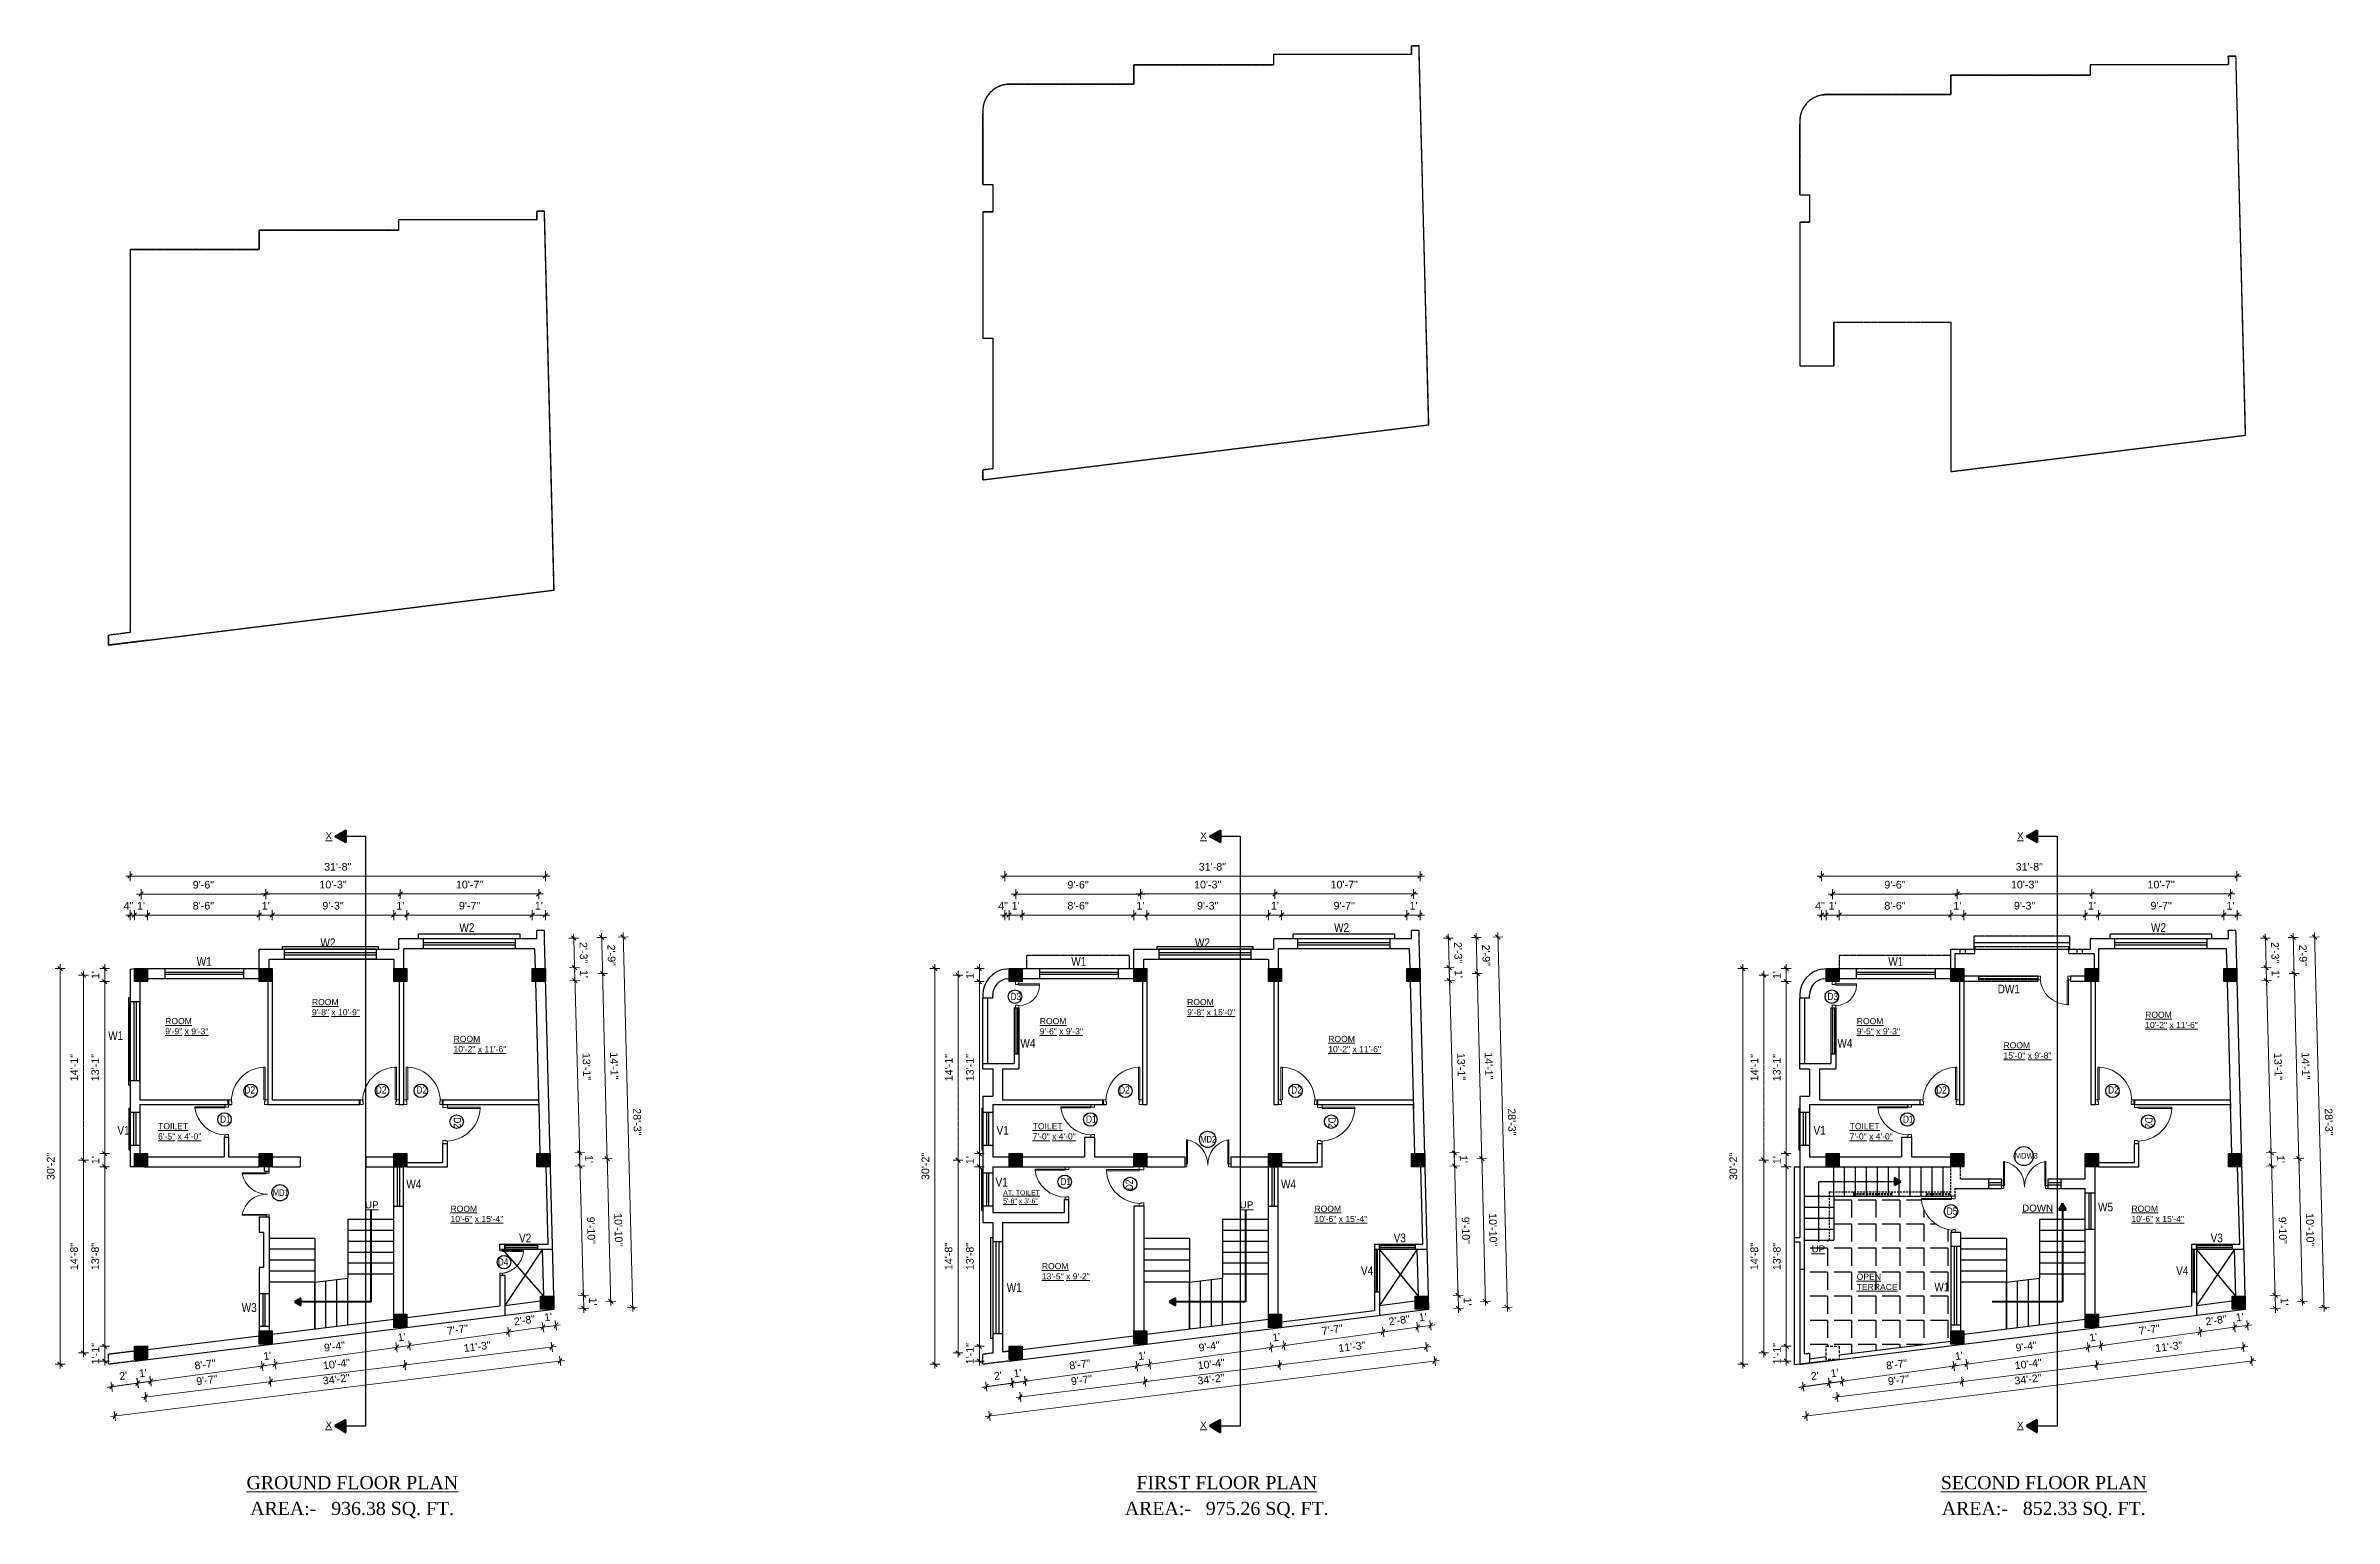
# Model space of a CAD drawing. Header units: inches. Extents: x -111 to 45239, y -6849 to 1261.
# Drawn here: x 20767 to 22859, y -2381 to -1035 of the extents above; entities that cross this region are included whole.
import ezdxf

# ---------------------------------------------------------------- set-up
doc = ezdxf.new("R2010")
doc.units = ezdxf.units.IN
doc.header["$LTSCALE"] = 0.5
doc.header["$MEASUREMENT"] = 0
doc.header["$PDMODE"] = 66
for name, pattern in [('DASH', [0.35, 0.25, -0.1]), ('DASHED2', [0.375, 0.25, -0.125]), ('HIDDEN', [0.375, 0.25, -0.125])]:
    doc.linetypes.add(name, pattern=pattern)
for name, color, linetype, lineweight in [('A_Title Text', 105, 'Continuous', 60), ('door', 202, 'Continuous', 5), ('TEXT', 220, 'Continuous', 9), ('Text 0.200', 122, 'Continuous', 20), ('Toilet', 7, 'Continuous', 25), ('wall', 20, 'Continuous', 40)]:
    doc.layers.add(name, color=color, linetype=linetype, lineweight=lineweight)
doc.styles.add('arial', font='arial.ttf')
doc.styles.add('ordinary', font='ARIALN.TTF')
doc.styles.get("Standard").update_dxf_attribs({"font": 'arial.ttf'})
doc.dimstyles.new('Sudeep', dxfattribs={"dimtxt": 6, "dimasz": 4, "dimexe": 4.5, "dimexo": 4.5, "dimgap": 5, "dimtad": 1, "dimdec": 0, "dimlunit": 4, "dimtxsty": 'arial', "dimblk": 'OBLIQUE', "dimcen": 250, "dimdle": 4, "dimclrd": 86, "dimclre": 5, "dimclrt": 1, "dimadec": 0, "dimazin": 0, "dimtfac": 1, "dimtdec": 0, "dimtix": 1, "dimtmove": 1, "dimatfit": 3, "dimldrblk": 'OBLIQUE', "dimfxl": 4.5, "dimfxlon": 1, "dimfrac": 2, "dimlwd": 15, "dimlwe": 13, "dimarcsym": 0})

msp = doc.modelspace()

# ---------------------------------------------------------------- texts
at = {"layer": 'door', "ltscale": 0.5, "style": 'ordinary'}
for s, insert, char_height, width, attachment_point, rotation in [('W2', (21145.4, -1844.9), 8, 4.354, 7, 0), ('W2', (21944.9, -1844.9), 8, 4.354, 7, 0), ('W2', (22691.6, -1844.9), 8, 4.354, 7, 0), ('W2', (21018.4, -1858.7), 8, 4.354, 7, 0), ('W2', (21817.8, -1858.7), 8, 4.354, 7, 0), ('W1', (20905.3, -1875.8), 8, 4.354, 7, 0), ('W1', (21704.7, -1875.8), 8, 4.354, 7, 0), ('W1', (22451.5, -1875.8), 8, 4.354, 7, 0), ('D3', (21649.2, -1900.5), 6.66, 3.627, 1, 360), ('D3', (22395.9, -1900.5), 6.66, 3.627, 1, 360), ('DW1', (22551.5, -1901), 8, 4.354, 7, 0), ('W1', (20824.4, -1943.7), 8, 4.354, 7, 0), ('W4', (21658.2, -1950.6), 8, 4.354, 7, 0), ('W4', (22405, -1950.6), 8, 4.354, 7, 0), ('V1', (20832.8, -2030.3), 8, 4.354, 7, 0), ('D1', (20926.7, -2012.7), 6.66, 3.627, 1, 360), ('D2', (21146.9, -2014.3), 6.66, 3.627, 1, 270), ('V1', (21636.4, -2030.3), 8, 4.354, 7, 0), ('D1', (21718.2, -2012.7), 6.66, 3.627, 1, 360), ('D2', (21946.4, -2014.3), 6.66, 3.627, 1, 270), ('V1', (22383.1, -2030.3), 8, 4.354, 7, 0), ('D1', (22464.9, -2012.7), 6.66, 3.627, 1, 360), ('D2', (22693.1, -2014.3), 6.66, 3.627, 1, 270), ('MD2', (21822.6, -2031.4), 6, 3.627, 1, 360), ('MDW3', (22567.2, -2047), 5, 3.627, 1, 360), ('V1', (21635.5, -2077.6), 8, 4.354, 7, 0), ('D1', (21694.7, -2069.7), 6.66, 3.627, 1, 360), ('MD1', (20974.9, -2080.2), 6, 3.627, 1, 360), ('W4', (21096.9, -2079.4), 8, 4.354, 7, 0), ('D2', (21754.4, -2071.3), 6.66, 3.627, 3, 90), ('W4', (21896.4, -2079.4), 8, 4.354, 7, 0), ('D5', (22504.9, -2096.7), 6.66, 3.627, 1, 360), ('W5', (22643.2, -2100.4), 8, 4.354, 7, 0), ('V2', (21199.9, -2128.7), 8, 4.354, 7, 0), ('V3', (21999.4, -2128.7), 8, 4.354, 7, 0), ('V3', (22746.1, -2128.7), 8, 4.354, 7, 0), ('D4', (21190.2, -2143.2), 6.66, 3.627, 3, 0), ('V4', (21969.5, -2158.6), 8, 4.354, 7, 0), ('V4', (22714.6, -2158.6), 8, 4.354, 7, 0), ('W1', (21645.7, -2173.9), 8, 4.354, 7, 0), ('W1', (22493.6, -2173.4), 8, 4.354, 7, 0), ('W3', (20946.4, -2192.4), 8, 4.354, 7, 0)]:
    msp.add_mtext(s, dxfattribs=dict(at, insert=insert, char_height=char_height, width=width, attachment_point=attachment_point, rotation=rotation))
at = {"layer": 'door', "ltscale": 0.5, "char_height": 6.66, "width": 3.627, "style": 'ordinary'}
for insert, attachment_point in [((20958.7, -1986), 3), ((21078.7, -1986), 3), ((21106.2, -1986), 1), ((21758.1, -1986), 3), ((21905.7, -1986), 1), ((22504.9, -1986), 3), ((22652.4, -1986), 1)]:
    msp.add_mtext('D2', dxfattribs=dict(at, insert=insert, attachment_point=attachment_point))
at = {"layer": 'TEXT'}
for s, insert, char_height, width, attachment_point in [('{\\LX}', (21029, -1760.2), 6.38, 70.678, 9), ('{\\LX}', (21828.5, -1760.2), 6.38, 70.678, 9), ('{\\LX}', (22575.2, -1760.2), 6.38, 70.678, 9), ('{\\fArial TUR|b0|i0|c162|p34;\\LROOM\\P\\fArial TUR|b0|i0|c0|p34;9\\fArial TUR|b0|i0|c162|p34;\'-\\fArial TUR|b0|i0|c0|p34;9\\fArial TUR|b0|i0|c162|p34;" x \\fArial TUR|b0|i0|c0|p34;9\\fArial TUR|b0|i0|c162|p34;\'-\\fArial TUR|b0|i0|c0|p34;3\\fArial TUR|b0|i0|c162|p34;"}', (20876.5, -1938.6), 5.6091, 62.162, 7), ('{\\fArial TUR|b0|i0|c162|p34;\\LROOM\\P\\fArial TUR|b0|i0|c0|p34;9\\fArial TUR|b0|i0|c162|p34;\'-\\fArial TUR|b0|i0|c0|p34;8\\fArial TUR|b0|i0|c162|p34;" x 1\\fArial TUR|b0|i0|c0|p34;0\\fArial TUR|b0|i0|c162|p34;\'-\\fArial TUR|b0|i0|c0|p34;9\\fArial TUR|b0|i0|c162|p34;"}', (21010.6, -1921.2), 5.6091, 62.162, 7), ('{\\fArial TUR|b0|i0|c162|p34;\\LROOM\\P\\fArial TUR|b0|i0|c0|p34;9\\fArial TUR|b0|i0|c162|p34;\'-\\fArial TUR|b0|i0|c0|p34;6\\fArial TUR|b0|i0|c162|p34;" x \\fArial TUR|b0|i0|c0|p34;9\\fArial TUR|b0|i0|c162|p34;\'-\\fArial TUR|b0|i0|c0|p34;3\\fArial TUR|b0|i0|c162|p34;"}', (21675.9, -1938.6), 5.6091, 62.162, 7), ('{\\fArial TUR|b0|i0|c162|p34;\\LROOM\\P\\fArial TUR|b0|i0|c0|p34;9\\fArial TUR|b0|i0|c162|p34;\'-\\fArial TUR|b0|i0|c0|p34;8\\fArial TUR|b0|i0|c162|p34;" x 1\\fArial TUR|b0|i0|c0|p34;5\\fArial TUR|b0|i0|c162|p34;\'-\\fArial TUR|b0|i0|c0|p34;0\\fArial TUR|b0|i0|c162|p34;"}', (21810.6, -1921.2), 5.6091, 62.162, 7), ('{\\fArial TUR|b0|i0|c162|p34;\\LROOM\\P\\fArial TUR|b0|i0|c0|p34;9\\fArial TUR|b0|i0|c162|p34;\'-\\fArial TUR|b0|i0|c0|p34;5\\fArial TUR|b0|i0|c162|p34;" x \\fArial TUR|b0|i0|c0|p34;9\\fArial TUR|b0|i0|c162|p34;\'-\\fArial TUR|b0|i0|c0|p34;3\\fArial TUR|b0|i0|c162|p34;"}', (22422.7, -1938.6), 5.6091, 62.162, 7), ('{\\fArial TUR|b0|i0|c162|p34;\\LROOM\\P\\fArial TUR|b0|i0|c0|p34;10\\fArial TUR|b0|i0|c162|p34;\'-\\fArial TUR|b0|i0|c0|p34;2\\fArial TUR|b0|i0|c162|p34;" x 1\\fArial TUR|b0|i0|c0|p34;1\\fArial TUR|b0|i0|c162|p34;\'-\\fArial TUR|b0|i0|c0|p34;6\\fArial TUR|b0|i0|c162|p34;"}', (22686.3, -1932.8), 5.6091, 62.162, 7), ('{\\fArial TUR|b0|i0|c162|p34;\\LROOM\\P\\fArial TUR|b0|i0|c0|p34;10\\fArial TUR|b0|i0|c162|p34;\'-\\fArial TUR|b0|i0|c0|p34;2\\fArial TUR|b0|i0|c162|p34;" x 1\\fArial TUR|b0|i0|c0|p34;1\\fArial TUR|b0|i0|c162|p34;\'-\\fArial TUR|b0|i0|c0|p34;6\\fArial TUR|b0|i0|c162|p34;"}', (21140.1, -1954.9), 5.6091, 62.162, 7), ('{\\fArial TUR|b0|i0|c162|p34;\\LROOM\\P\\fArial TUR|b0|i0|c0|p34;10\\fArial TUR|b0|i0|c162|p34;\'-\\fArial TUR|b0|i0|c0|p34;2\\fArial TUR|b0|i0|c162|p34;" x 1\\fArial TUR|b0|i0|c0|p34;1\\fArial TUR|b0|i0|c162|p34;\'-\\fArial TUR|b0|i0|c0|p34;6\\fArial TUR|b0|i0|c162|p34;"}', (21939.6, -1954.9), 5.6091, 62.162, 7), ('{\\fArial TUR|b0|i0|c162|p34;\\LROOM\\P\\fArial TUR|b0|i0|c0|p34;15\\fArial TUR|b0|i0|c162|p34;\'-\\fArial TUR|b0|i0|c0|p34;0\\fArial TUR|b0|i0|c162|p34;" x \\fArial TUR|b0|i0|c0|p34;9\\fArial TUR|b0|i0|c162|p34;\'-\\fArial TUR|b0|i0|c0|p34;8\\fArial TUR|b0|i0|c162|p34;"}', (22556.8, -1960.7), 5.6091, 62.162, 7), ('{\\fArial TUR|b0|i0|c162|p34;\\LTOILET\\P\\fArial TUR|b0|i0|c0|p34;6\\fArial TUR|b0|i0|c162|p34;\'-\\fArial TUR|b0|i0|c0|p34;5\\fArial TUR|b0|i0|c162|p34;" x \\fArial TUR|b0|i0|c0|p34;4\\fArial TUR|b0|i0|c162|p34;\'-0"}', (20870, -2034.7), 5.6091, 62.162, 7), ('{\\fArial TUR|b0|i0|c162|p34;\\LTOILET\\P\\fArial TUR|b0|i0|c0|p34;7\\fArial TUR|b0|i0|c162|p34;\'-\\fArial TUR|b0|i0|c0|p34;0\\fArial TUR|b0|i0|c162|p34;" x \\fArial TUR|b0|i0|c0|p34;4\\fArial TUR|b0|i0|c162|p34;\'-0"}', (21669.4, -2034.7), 5.6091, 58.162, 7), ('{\\fArial TUR|b0|i0|c162|p34;\\LTOILET\\P\\fArial TUR|b0|i0|c0|p34;7\\fArial TUR|b0|i0|c162|p34;\'-\\fArial TUR|b0|i0|c0|p34;0\\fArial TUR|b0|i0|c162|p34;" x \\fArial TUR|b0|i0|c0|p34;4\\fArial TUR|b0|i0|c162|p34;\'-0"}', (22416.2, -2034.7), 5.6091, 62.162, 7), ('{\\LUP }', (21071.6, -2097.6), 6.38, 70.678, 9), ('{\\fArial TUR|b0|i0|c162|p34;\\LAT. TOILET\\P\\fArial TUR|b0|i0|c0|p34;5\\fArial TUR|b0|i0|c162|p34;\'-\\fArial TUR|b0|i0|c0|p34;6\\fArial TUR|b0|i0|c162|p34;" x \\fArial TUR|b0|i0|c0|p34;3\\fArial TUR|b0|i0|c162|p34;\'-\\fArial TUR|b0|i0|c0|p34;6\\fArial TUR|b0|i0|c162|p34;"}', (21642.5, -2093.1), 4.4873, 49.73, 7), ('{\\LUP }', (21871.1, -2097.6), 6.38, 70.678, 9), ('{\\fArial TUR|b0|i0|c162|p34;\\LROOM\\P1\\fArial TUR|b0|i0|c0|p34;0\\fArial TUR|b0|i0|c162|p34;\'-\\fArial TUR|b0|i0|c0|p34;6\\fArial TUR|b0|i0|c162|p34;" x 1\\fArial TUR|b0|i0|c0|p34;5\\fArial TUR|b0|i0|c162|p34;\'-\\fArial TUR|b0|i0|c0|p34;4\\fArial TUR|b0|i0|c162|p34;"}', (21137.3, -2110.1), 5.6091, 62.162, 7), ('{\\fArial TUR|b0|i0|c162|p34;\\LROOM\\P1\\fArial TUR|b0|i0|c0|p34;0\\fArial TUR|b0|i0|c162|p34;\'-\\fArial TUR|b0|i0|c0|p34;6\\fArial TUR|b0|i0|c162|p34;" x 1\\fArial TUR|b0|i0|c0|p34;5\\fArial TUR|b0|i0|c162|p34;\'-\\fArial TUR|b0|i0|c0|p34;4\\fArial TUR|b0|i0|c162|p34;"}', (21927, -2110.1), 5.6091, 62.162, 7), ('{\\LDOWN\\fArial TUR|b0|i0|c162|p34; }', (22602.1, -2100.6), 6.378, 70.678, 9), ('{\\fArial TUR|b0|i0|c162|p34;\\LROOM\\P1\\fArial TUR|b0|i0|c0|p34;0\\fArial TUR|b0|i0|c162|p34;\'-\\fArial TUR|b0|i0|c0|p34;6\\fArial TUR|b0|i0|c162|p34;" x 1\\fArial TUR|b0|i0|c0|p34;5\\fArial TUR|b0|i0|c162|p34;\'-\\fArial TUR|b0|i0|c0|p34;4\\fArial TUR|b0|i0|c162|p34;"}', (22673.7, -2110.1), 5.6091, 62.162, 7), ('{\\LUP }', (22393.8, -2137.9), 6.38, 70.678, 9), ('{\\fArial TUR|b0|i0|c162|p34;\\LROOM\\P1\\fArial TUR|b0|i0|c0|p34;3\\fArial TUR|b0|i0|c162|p34;\'-\\fArial TUR|b0|i0|c0|p34;5\\fArial TUR|b0|i0|c162|p34;" x \\fArial TUR|b0|i0|c0|p34;9\\fArial TUR|b0|i0|c162|p34;\'-\\fArial TUR|b0|i0|c0|p34;2\\fArial TUR|b0|i0|c162|p34;"}', (21677.8, -2162.6), 5.6091, 62.162, 7), ('{\\LOPEN\\PTERRACE}', (22422.6, -2172.3), 5.61, 62.162, 7), ('{\\LX}', (21029, -2298.9), 6.38, 70.678, 9), ('{\\LX}', (21828.5, -2298.9), 6.38, 70.678, 9), ('{\\LX}', (22575.2, -2298.9), 6.38, 70.678, 9)]:
    msp.add_mtext(s, dxfattribs=dict(at, insert=insert, char_height=char_height, width=width, attachment_point=attachment_point))
at = {"layer": 'Text 0.200', "ltscale": 10, "char_height": 12, "attachment_point": 2}
for s, insert, width in [('{\\fTimes New Roman|b0|i0|c0|p18;\\L\\PGROUND FLOOR PLAN}', (21047.5, -2322.3), 191.016), ('{\\fTimes New Roman|b0|i0|c0|p18;\\L\\PFIRST FLOOR PLAN}', (21846.9, -2322.3), 191.016), ('{\\fTimes New Roman|b0|i0|c0|p18;\\L\\PSECOND FLOOR PLAN}', (22593.7, -2322.3), 191.016), ('\\pi-60,l72;{\\fTimes New Roman|b0|i0|c0|p18;AREA:-^I  936.38 SQ. FT.}', (21041.4, -2365.9), 219.164), ('\\pi-60,l72;{\\fTimes New Roman|b0|i0|c0|p18;AREA:-^I  975.26 SQ. FT.}', (21840.8, -2365.9), 219.164), ('\\pi-60,l72;{\\fTimes New Roman|b0|i0|c0|p18;AREA:-^I  852.33 SQ. FT.}', (22587.6, -2365.9), 219.164)]:
    msp.add_mtext(s, dxfattribs=dict(at, insert=insert, width=width))

# ---------------------------------------------------------------- blocks, each defined once
blk = doc.blocks.new('_Oblique')
at = {"color": 0, "linetype": 'ByBlock', "lineweight": -2}
blk.add_line((-0.5, -0.5), (0.5, 0.5), dxfattribs=at)
blk = doc.blocks.new('*D1001')
at = {"layer": 'A_Title Text', "color": 5, "lineweight": 13, "transparency": 16777216}
for p, q in [((20964.6, -2237.2), (20965.8, -2246.1)), ((20976.4, -2235.5), (20977.6, -2244.5))]:
    blk.add_line(p, q, dxfattribs=at)
at = {"layer": 'A_Title Text', "color": 86, "lineweight": 15, "transparency": 16777216}
for p, q in [((20965.2, -2241.6), (20961.2, -2242.2)), ((20965.2, -2241.6), (20977, -2240)), ((20977, -2240), (20980.9, -2239.5))]:
    blk.add_line(p, q, dxfattribs=at)
at = {"layer": 'Defpoints', "color": 0, "transparency": 16777216}
for p in [(20962.4, -2221.6), (20974.4, -2221.6), (20977, -2240)]:
    blk.add_point(p, dxfattribs=at)
at = {"layer": 'A_Title Text', "color": 86, "lineweight": 15, "transparency": 16777216, "xscale": 4, "yscale": 4, "zscale": 4}
for p, rotation in [((20977, -2240), 187.8616181891961), ((20965.2, -2241.6), 7.861618189196014)]:
    blk.add_blockref('_Oblique', p, dxfattribs=dict(at, rotation=rotation))
at = {"layer": 'A_Title Text', "color": 1, "transparency": 16777216, "insert": (20969.9, -2232.4), "char_height": 7, "attachment_point": 5, "rotation": 7.8616, "style": 'arial'}
blk.add_mtext("1'", dxfattribs=at)
blk = doc.blocks.new('*D1033')
at = {"layer": 'A_Title Text', "color": 86, "lineweight": 15, "transparency": 16777216}
for p, q in [((20848.4, -1829.5), (20844.4, -1829.5)), ((20848.4, -1829.5), (20860.4, -1829.5)), ((20860.4, -1829.5), (20864.4, -1829.5))]:
    blk.add_line(p, q, dxfattribs=at)
at = {"layer": 'A_Title Text', "color": 5, "lineweight": 13, "transparency": 16777216}
for p, q in [((20848.4, -1834), (20848.4, -1825)), ((20860.4, -1834), (20860.4, -1825))]:
    blk.add_line(p, q, dxfattribs=at)
at = {"layer": 'Defpoints', "color": 0, "transparency": 16777216}
for p in [(20860.4, -1829.5), (20848.4, -1878.3), (20860.4, -1878.3)]:
    blk.add_point(p, dxfattribs=at)
at = {"layer": 'A_Title Text', "color": 86, "lineweight": 15, "transparency": 16777216, "xscale": 4, "yscale": 4, "zscale": 4}
blk.add_blockref('_Oblique', (20848.4, -1829.5), dxfattribs=at)
at = {"layer": 'A_Title Text', "color": 86, "lineweight": 15, "transparency": 16777216, "xscale": 4, "yscale": 4, "zscale": 4, "rotation": 180}
blk.add_blockref('_Oblique', (20860.4, -1829.5), dxfattribs=at)
at = {"layer": 'A_Title Text', "color": 1, "transparency": 16777216, "insert": (20854.4, -1820.9), "char_height": 7, "attachment_point": 5, "style": 'arial'}
blk.add_mtext("1'", dxfattribs=at)
blk = doc.blocks.new('*D1026')
at = {"layer": 'A_Title Text', "color": 86, "lineweight": 15, "transparency": 16777216}
blk.add_line((20856.4, -1829.5), (20966.4, -1829.5), dxfattribs=at)
at = {"layer": 'A_Title Text', "color": 5, "lineweight": 13, "transparency": 16777216}
for p, q in [((20860.4, -1834), (20860.4, -1825)), ((20962.4, -1834), (20962.4, -1825))]:
    blk.add_line(p, q, dxfattribs=at)
at = {"layer": 'Defpoints', "color": 0, "transparency": 16777216}
for p in [(20962.4, -1829.5), (20860.4, -1878.3), (20962.4, -1878.3)]:
    blk.add_point(p, dxfattribs=at)
at = {"layer": 'A_Title Text', "color": 86, "lineweight": 15, "transparency": 16777216, "xscale": 4, "yscale": 4, "zscale": 4, "rotation": 180}
blk.add_blockref('_Oblique', (20860.4, -1829.5), dxfattribs=at)
at = {"layer": 'A_Title Text', "color": 86, "lineweight": 15, "transparency": 16777216, "xscale": 4, "yscale": 4, "zscale": 4}
blk.add_blockref('_Oblique', (20962.4, -1829.5), dxfattribs=at)
at = {"layer": 'A_Title Text', "color": 1, "transparency": 16777216, "insert": (20911.4, -1820.9), "char_height": 7, "attachment_point": 5, "style": 'arial'}
blk.add_mtext('8\'-6"', dxfattribs=at)
blk = doc.blocks.new('*D1034')
at = {"layer": 'A_Title Text', "color": 86, "lineweight": 15, "transparency": 16777216}
for p, q in [((21085.4, -1829.5), (21081.4, -1829.5)), ((21085.4, -1829.5), (21097.4, -1829.5)), ((21097.4, -1829.5), (21101.4, -1829.5))]:
    blk.add_line(p, q, dxfattribs=at)
at = {"layer": 'A_Title Text', "color": 5, "lineweight": 13, "transparency": 16777216}
for p, q in [((21085.4, -1834), (21085.4, -1825)), ((21097.4, -1834), (21097.4, -1825))]:
    blk.add_line(p, q, dxfattribs=at)
at = {"layer": 'Defpoints', "color": 0, "transparency": 16777216}
for p in [(21097.4, -1829.5), (21085.4, -1878.3), (21097.4, -1878.3)]:
    blk.add_point(p, dxfattribs=at)
at = {"layer": 'A_Title Text', "color": 86, "lineweight": 15, "transparency": 16777216, "xscale": 4, "yscale": 4, "zscale": 4}
blk.add_blockref('_Oblique', (21085.4, -1829.5), dxfattribs=at)
at = {"layer": 'A_Title Text', "color": 86, "lineweight": 15, "transparency": 16777216, "xscale": 4, "yscale": 4, "zscale": 4, "rotation": 180}
blk.add_blockref('_Oblique', (21097.4, -1829.5), dxfattribs=at)
at = {"layer": 'A_Title Text', "color": 1, "transparency": 16777216, "insert": (21091.4, -1820.9), "char_height": 7, "attachment_point": 5, "style": 'arial'}
blk.add_mtext("1'", dxfattribs=at)
blk = doc.blocks.new('*D1035')
at = {"layer": 'A_Title Text', "color": 86, "lineweight": 15, "transparency": 16777216}
blk.add_line((21093.4, -1829.5), (21216, -1829.5), dxfattribs=at)
at = {"layer": 'A_Title Text', "color": 5, "lineweight": 13, "transparency": 16777216}
for p, q in [((21097.4, -1834), (21097.4, -1825)), ((21212, -1834), (21212, -1825))]:
    blk.add_line(p, q, dxfattribs=at)
at = {"layer": 'Defpoints', "color": 0, "transparency": 16777216}
for p in [(21212, -1829.5), (21097.4, -1878.3), (21212, -1878.3)]:
    blk.add_point(p, dxfattribs=at)
at = {"layer": 'A_Title Text', "color": 86, "lineweight": 15, "transparency": 16777216, "xscale": 4, "yscale": 4, "zscale": 4, "rotation": 180}
blk.add_blockref('_Oblique', (21097.4, -1829.5), dxfattribs=at)
at = {"layer": 'A_Title Text', "color": 86, "lineweight": 15, "transparency": 16777216, "xscale": 4, "yscale": 4, "zscale": 4}
blk.add_blockref('_Oblique', (21212, -1829.5), dxfattribs=at)
at = {"layer": 'A_Title Text', "color": 1, "transparency": 16777216, "insert": (21154.7, -1820.9), "char_height": 7, "attachment_point": 5, "style": 'arial'}
blk.add_mtext('9\'-7"', dxfattribs=at)
blk = doc.blocks.new('*D1036')
at = {"layer": 'A_Title Text', "color": 86, "lineweight": 15, "transparency": 16777216}
for p, q in [((21212, -1829.5), (21208, -1829.5)), ((21212, -1829.5), (21224.1, -1829.5)), ((21224.1, -1829.5), (21228.1, -1829.5))]:
    blk.add_line(p, q, dxfattribs=at)
at = {"layer": 'A_Title Text', "color": 5, "lineweight": 13, "transparency": 16777216}
for p, q in [((21212, -1834), (21212, -1825)), ((21224.1, -1834), (21224.1, -1825))]:
    blk.add_line(p, q, dxfattribs=at)
at = {"layer": 'Defpoints', "color": 0, "transparency": 16777216}
for p in [(21224.1, -1829.5), (21212, -1878.3), (21224.1, -1881.3)]:
    blk.add_point(p, dxfattribs=at)
at = {"layer": 'A_Title Text', "color": 86, "lineweight": 15, "transparency": 16777216, "xscale": 4, "yscale": 4, "zscale": 4}
blk.add_blockref('_Oblique', (21212, -1829.5), dxfattribs=at)
at = {"layer": 'A_Title Text', "color": 86, "lineweight": 15, "transparency": 16777216, "xscale": 4, "yscale": 4, "zscale": 4, "rotation": 180}
blk.add_blockref('_Oblique', (21224.1, -1829.5), dxfattribs=at)
at = {"layer": 'A_Title Text', "color": 1, "transparency": 16777216, "insert": (21218, -1820.9), "char_height": 7, "attachment_point": 5, "style": 'arial'}
blk.add_mtext("1'", dxfattribs=at)
blk = doc.blocks.new('*D1027')
at = {"layer": 'A_Title Text', "color": 86, "lineweight": 15, "transparency": 16777216}
blk.add_line((20850.4, -1810.3), (20972.4, -1810.3), dxfattribs=at)
at = {"layer": 'A_Title Text', "color": 5, "lineweight": 13, "transparency": 16777216}
for p, q in [((20854.4, -1814.8), (20854.4, -1805.8)), ((20968.4, -1814.8), (20968.4, -1805.8))]:
    blk.add_line(p, q, dxfattribs=at)
at = {"layer": 'Defpoints', "color": 0, "transparency": 16777216}
for p in [(20968.4, -1810.3), (20854.4, -1884.3), (20968.4, -1884.3)]:
    blk.add_point(p, dxfattribs=at)
at = {"layer": 'A_Title Text', "color": 86, "lineweight": 15, "transparency": 16777216, "xscale": 4, "yscale": 4, "zscale": 4, "rotation": 180}
blk.add_blockref('_Oblique', (20854.4, -1810.3), dxfattribs=at)
at = {"layer": 'A_Title Text', "color": 86, "lineweight": 15, "transparency": 16777216, "xscale": 4, "yscale": 4, "zscale": 4}
blk.add_blockref('_Oblique', (20968.4, -1810.3), dxfattribs=at)
at = {"layer": 'A_Title Text', "color": 1, "transparency": 16777216, "insert": (20911.4, -1801.7), "char_height": 7, "attachment_point": 5, "style": 'arial'}
blk.add_mtext('9\'-6"', dxfattribs=at)
blk = doc.blocks.new('*D1028')
at = {"layer": 'A_Title Text', "color": 86, "lineweight": 15, "transparency": 16777216}
blk.add_line((20964.4, -1810.1), (21095.4, -1810.1), dxfattribs=at)
at = {"layer": 'A_Title Text', "color": 5, "lineweight": 13, "transparency": 16777216}
for p, q in [((20968.4, -1814.6), (20968.4, -1805.6)), ((21091.4, -1814.6), (21091.4, -1805.6))]:
    blk.add_line(p, q, dxfattribs=at)
at = {"layer": 'Defpoints', "color": 0, "transparency": 16777216}
for p in [(21091.4, -1810.1), (20968.4, -1884.3), (21091.4, -1884.3)]:
    blk.add_point(p, dxfattribs=at)
at = {"layer": 'A_Title Text', "color": 86, "lineweight": 15, "transparency": 16777216, "xscale": 4, "yscale": 4, "zscale": 4, "rotation": 180}
blk.add_blockref('_Oblique', (20968.4, -1810.1), dxfattribs=at)
at = {"layer": 'A_Title Text', "color": 86, "lineweight": 15, "transparency": 16777216, "xscale": 4, "yscale": 4, "zscale": 4}
blk.add_blockref('_Oblique', (21091.4, -1810.1), dxfattribs=at)
at = {"layer": 'A_Title Text', "color": 1, "transparency": 16777216, "insert": (21029.9, -1801.6), "char_height": 7, "attachment_point": 5, "style": 'arial'}
blk.add_mtext('10\'-3"', dxfattribs=at)
blk = doc.blocks.new('*D1029')
at = {"layer": 'A_Title Text', "color": 86, "lineweight": 15, "transparency": 16777216}
blk.add_line((21087.4, -1810.1), (21222, -1810.1), dxfattribs=at)
at = {"layer": 'A_Title Text', "color": 5, "lineweight": 13, "transparency": 16777216}
for p, q in [((21091.4, -1814.6), (21091.4, -1805.6)), ((21218, -1814.6), (21218, -1805.6))]:
    blk.add_line(p, q, dxfattribs=at)
at = {"layer": 'Defpoints', "color": 0, "transparency": 16777216}
for p in [(21218, -1810.1), (21091.4, -1884.3), (21218, -1884.3)]:
    blk.add_point(p, dxfattribs=at)
at = {"layer": 'A_Title Text', "color": 86, "lineweight": 15, "transparency": 16777216, "xscale": 4, "yscale": 4, "zscale": 4, "rotation": 180}
blk.add_blockref('_Oblique', (21091.4, -1810.1), dxfattribs=at)
at = {"layer": 'A_Title Text', "color": 86, "lineweight": 15, "transparency": 16777216, "xscale": 4, "yscale": 4, "zscale": 4}
blk.add_blockref('_Oblique', (21218, -1810.1), dxfattribs=at)
at = {"layer": 'A_Title Text', "color": 1, "transparency": 16777216, "insert": (21154.7, -1801.6), "char_height": 7, "attachment_point": 5, "style": 'arial'}
blk.add_mtext('10\'-7"', dxfattribs=at)
blk = doc.blocks.new('*D1025')
at = {"layer": 'A_Title Text', "color": 86, "lineweight": 15, "transparency": 16777216}
for p, q in [((20844.4, -1829.5), (20840.4, -1829.5)), ((20848.4, -1829.5), (20844.4, -1829.5)), ((20848.4, -1829.5), (20852.4, -1829.5))]:
    blk.add_line(p, q, dxfattribs=at)
at = {"layer": 'A_Title Text', "color": 5, "lineweight": 13, "transparency": 16777216}
for p, q in [((20844.4, -1834), (20844.4, -1825)), ((20848.4, -1834), (20848.4, -1825))]:
    blk.add_line(p, q, dxfattribs=at)
at = {"layer": 'Defpoints', "color": 0, "transparency": 16777216}
for p in [(20844.4, -1829.5), (20844.4, -1878.9), (20848.4, -1878.3)]:
    blk.add_point(p, dxfattribs=at)
at = {"layer": 'A_Title Text', "color": 86, "lineweight": 15, "transparency": 16777216, "xscale": 4, "yscale": 4, "zscale": 4}
blk.add_blockref('_Oblique', (20844.4, -1829.5), dxfattribs=at)
at = {"layer": 'A_Title Text', "color": 86, "lineweight": 15, "transparency": 16777216, "xscale": 4, "yscale": 4, "zscale": 4, "rotation": 180}
blk.add_blockref('_Oblique', (20848.4, -1829.5), dxfattribs=at)
at = {"layer": 'A_Title Text', "color": 1, "transparency": 16777216, "insert": (20842.9, -1821), "char_height": 7, "attachment_point": 5, "style": 'arial'}
blk.add_mtext('4"', dxfattribs=at)
blk = doc.blocks.new('*D1030')
at = {"layer": 'A_Title Text', "color": 86, "lineweight": 15, "transparency": 16777216}
for p, q in [((20962.4, -1829.5), (20958.4, -1829.5)), ((20962.4, -1829.5), (20974.4, -1829.5)), ((20974.4, -1829.5), (20978.4, -1829.5))]:
    blk.add_line(p, q, dxfattribs=at)
at = {"layer": 'A_Title Text', "color": 5, "lineweight": 13, "transparency": 16777216}
for p, q in [((20962.4, -1834), (20962.4, -1825)), ((20974.4, -1834), (20974.4, -1825))]:
    blk.add_line(p, q, dxfattribs=at)
at = {"layer": 'Defpoints', "color": 0, "transparency": 16777216}
for p in [(20974.4, -1829.5), (20962.4, -1878.3), (20974.4, -1878.3)]:
    blk.add_point(p, dxfattribs=at)
at = {"layer": 'A_Title Text', "color": 86, "lineweight": 15, "transparency": 16777216, "xscale": 4, "yscale": 4, "zscale": 4}
blk.add_blockref('_Oblique', (20962.4, -1829.5), dxfattribs=at)
at = {"layer": 'A_Title Text', "color": 86, "lineweight": 15, "transparency": 16777216, "xscale": 4, "yscale": 4, "zscale": 4, "rotation": 180}
blk.add_blockref('_Oblique', (20974.4, -1829.5), dxfattribs=at)
at = {"layer": 'A_Title Text', "color": 1, "transparency": 16777216, "insert": (20968.4, -1820.9), "char_height": 7, "attachment_point": 5, "style": 'arial'}
blk.add_mtext("1'", dxfattribs=at)
blk = doc.blocks.new('*D1031')
at = {"layer": 'A_Title Text', "color": 86, "lineweight": 15, "transparency": 16777216}
blk.add_line((20970.4, -1829.5), (21089.4, -1829.5), dxfattribs=at)
at = {"layer": 'A_Title Text', "color": 5, "lineweight": 13, "transparency": 16777216}
for p, q in [((20974.4, -1834), (20974.4, -1825)), ((21085.4, -1834), (21085.4, -1825))]:
    blk.add_line(p, q, dxfattribs=at)
at = {"layer": 'Defpoints', "color": 0, "transparency": 16777216}
for p in [(21085.4, -1829.5), (20974.4, -1878.3), (21085.4, -1878.3)]:
    blk.add_point(p, dxfattribs=at)
at = {"layer": 'A_Title Text', "color": 86, "lineweight": 15, "transparency": 16777216, "xscale": 4, "yscale": 4, "zscale": 4, "rotation": 180}
blk.add_blockref('_Oblique', (20974.4, -1829.5), dxfattribs=at)
at = {"layer": 'A_Title Text', "color": 86, "lineweight": 15, "transparency": 16777216, "xscale": 4, "yscale": 4, "zscale": 4}
blk.add_blockref('_Oblique', (21085.4, -1829.5), dxfattribs=at)
at = {"layer": 'A_Title Text', "color": 1, "transparency": 16777216, "insert": (21029.9, -1820.9), "char_height": 7, "attachment_point": 5, "style": 'arial'}
blk.add_mtext('9\'-3"', dxfattribs=at)
blk = doc.blocks.new('*D1032')
at = {"layer": 'A_Title Text', "color": 86, "lineweight": 15, "transparency": 16777216}
blk.add_line((20840.4, -1793.8), (21228, -1793.8), dxfattribs=at)
at = {"layer": 'A_Title Text', "color": 5, "lineweight": 13, "transparency": 16777216}
for p, q in [((20844.4, -1798.3), (20844.4, -1789.3)), ((21224, -1798.3), (21224, -1789.3))]:
    blk.add_line(p, q, dxfattribs=at)
at = {"layer": 'Defpoints', "color": 0, "transparency": 16777216}
for p in [(21224, -1793.8), (20844.4, -1878.9), (21224, -1878.3)]:
    blk.add_point(p, dxfattribs=at)
at = {"layer": 'A_Title Text', "color": 86, "lineweight": 15, "transparency": 16777216, "xscale": 4, "yscale": 4, "zscale": 4, "rotation": 180}
blk.add_blockref('_Oblique', (20844.4, -1793.8), dxfattribs=at)
at = {"layer": 'A_Title Text', "color": 86, "lineweight": 15, "transparency": 16777216, "xscale": 4, "yscale": 4, "zscale": 4}
blk.add_blockref('_Oblique', (21224, -1793.8), dxfattribs=at)
at = {"layer": 'A_Title Text', "color": 1, "transparency": 16777216, "insert": (21034.2, -1785.3), "char_height": 7, "attachment_point": 5, "style": 'arial'}
blk.add_mtext('31\'-8"', dxfattribs=at)
blk = doc.blocks.new('*D1037')
at = {"layer": 'A_Title Text', "color": 5, "lineweight": 13, "transparency": 16777216}
for p, q in [((20825.7, -2223.7), (20816.7, -2223.7)), ((20825.7, -2237.2), (20816.7, -2237.2))]:
    blk.add_line(p, q, dxfattribs=at)
at = {"layer": 'A_Title Text', "color": 86, "lineweight": 15, "transparency": 16777216}
for p, q in [((20821.2, -2223.7), (20821.2, -2219.7)), ((20821.2, -2237.2), (20821.2, -2223.7)), ((20821.2, -2237.2), (20821.2, -2241.2))]:
    blk.add_line(p, q, dxfattribs=at)
at = {"layer": 'Defpoints', "color": 0, "transparency": 16777216}
for p in [(20821.2, -2223.7), (20848.4, -2223.7), (20848.4, -2237.2)]:
    blk.add_point(p, dxfattribs=at)
at = {"layer": 'A_Title Text', "color": 86, "lineweight": 15, "transparency": 16777216, "xscale": 4, "yscale": 4, "zscale": 4}
for p, rotation in [((20821.2, -2223.7), 270), ((20821.2, -2237.2), 90)]:
    blk.add_blockref('_Oblique', p, dxfattribs=dict(at, rotation=rotation))
at = {"layer": 'A_Title Text', "color": 1, "transparency": 16777216, "insert": (20812.7, -2230.4), "char_height": 7, "attachment_point": 5, "rotation": 90, "style": 'arial'}
blk.add_mtext('1\'-1"', dxfattribs=at)
blk = doc.blocks.new('*D1038')
at = {"layer": 'A_Title Text', "color": 5, "lineweight": 13, "transparency": 16777216}
for p, q in [((20825.7, -2059.5), (20816.7, -2059.5)), ((20825.7, -2223.7), (20816.7, -2223.7))]:
    blk.add_line(p, q, dxfattribs=at)
at = {"layer": 'A_Title Text', "color": 86, "lineweight": 15, "transparency": 16777216}
blk.add_line((20821.2, -2227.7), (20821.2, -2055.5), dxfattribs=at)
at = {"layer": 'Defpoints', "color": 0, "transparency": 16777216}
for p in [(20821.2, -2059.5), (20848.4, -2059.5), (20848.4, -2223.7)]:
    blk.add_point(p, dxfattribs=at)
at = {"layer": 'A_Title Text', "color": 86, "lineweight": 15, "transparency": 16777216, "xscale": 4, "yscale": 4, "zscale": 4}
for p, rotation in [((20821.2, -2059.5), 90), ((20821.2, -2223.7), 270)]:
    blk.add_blockref('_Oblique', p, dxfattribs=dict(at, rotation=rotation))
at = {"layer": 'A_Title Text', "color": 1, "transparency": 16777216, "insert": (20812.6, -2141.6), "char_height": 7, "attachment_point": 5, "rotation": 90, "style": 'arial'}
blk.add_mtext('13\'-8"', dxfattribs=at)
blk = doc.blocks.new('*D1039')
at = {"layer": 'A_Title Text', "color": 5, "lineweight": 13, "transparency": 16777216}
for p, q in [((20825.7, -2047.5), (20816.7, -2047.5)), ((20825.7, -2059.5), (20816.7, -2059.5))]:
    blk.add_line(p, q, dxfattribs=at)
at = {"layer": 'A_Title Text', "color": 86, "lineweight": 15, "transparency": 16777216}
for p, q in [((20821.2, -2047.5), (20821.2, -2043.5)), ((20821.2, -2059.5), (20821.2, -2047.5)), ((20821.2, -2059.5), (20821.2, -2063.5))]:
    blk.add_line(p, q, dxfattribs=at)
at = {"layer": 'Defpoints', "color": 0, "transparency": 16777216}
for p in [(20821.2, -2047.5), (20848.4, -2047.5), (20848.4, -2059.5)]:
    blk.add_point(p, dxfattribs=at)
at = {"layer": 'A_Title Text', "color": 86, "lineweight": 15, "transparency": 16777216, "xscale": 4, "yscale": 4, "zscale": 4}
for p, rotation in [((20821.2, -2047.5), 270), ((20821.2, -2059.5), 90)]:
    blk.add_blockref('_Oblique', p, dxfattribs=dict(at, rotation=rotation))
at = {"layer": 'A_Title Text', "color": 1, "transparency": 16777216, "insert": (20812.7, -2053.5), "char_height": 7, "attachment_point": 5, "rotation": 90, "style": 'arial'}
blk.add_mtext("1'", dxfattribs=at)
blk = doc.blocks.new('*D1040')
at = {"layer": 'A_Title Text', "color": 5, "lineweight": 13, "transparency": 16777216}
for p, q in [((20825.7, -1890.3), (20816.7, -1890.3)), ((20825.7, -2047.5), (20816.7, -2047.5))]:
    blk.add_line(p, q, dxfattribs=at)
at = {"layer": 'A_Title Text', "color": 86, "lineweight": 15, "transparency": 16777216}
blk.add_line((20821.2, -2051.5), (20821.2, -1886.3), dxfattribs=at)
at = {"layer": 'Defpoints', "color": 0, "transparency": 16777216}
for p in [(20821.2, -1890.3), (20848.4, -1890.3), (20848.4, -2047.5)]:
    blk.add_point(p, dxfattribs=at)
at = {"layer": 'A_Title Text', "color": 86, "lineweight": 15, "transparency": 16777216, "xscale": 4, "yscale": 4, "zscale": 4}
for p, rotation in [((20821.2, -1890.3), 90), ((20821.2, -2047.5), 270)]:
    blk.add_blockref('_Oblique', p, dxfattribs=dict(at, rotation=rotation))
at = {"layer": 'A_Title Text', "color": 1, "transparency": 16777216, "insert": (20812.6, -1968.9), "char_height": 7, "attachment_point": 5, "rotation": 90, "style": 'arial'}
blk.add_mtext('13\'-1"', dxfattribs=at)
blk = doc.blocks.new('*D1041')
at = {"layer": 'A_Title Text', "color": 5, "lineweight": 13, "transparency": 16777216}
for p, q in [((20825.7, -1878.3), (20816.7, -1878.3)), ((20825.7, -1890.3), (20816.7, -1890.3))]:
    blk.add_line(p, q, dxfattribs=at)
at = {"layer": 'A_Title Text', "color": 86, "lineweight": 15, "transparency": 16777216}
for p, q in [((20821.2, -1878.3), (20821.2, -1874.3)), ((20821.2, -1890.3), (20821.2, -1878.3)), ((20821.2, -1890.3), (20821.2, -1894.3))]:
    blk.add_line(p, q, dxfattribs=at)
at = {"layer": 'Defpoints', "color": 0, "transparency": 16777216}
for p in [(20821.2, -1878.3), (20848.4, -1878.3), (20848.4, -1890.3)]:
    blk.add_point(p, dxfattribs=at)
at = {"layer": 'A_Title Text', "color": 86, "lineweight": 15, "transparency": 16777216, "xscale": 4, "yscale": 4, "zscale": 4}
for p, rotation in [((20821.2, -1878.3), 270), ((20821.2, -1890.3), 90)]:
    blk.add_blockref('_Oblique', p, dxfattribs=dict(at, rotation=rotation))
at = {"layer": 'A_Title Text', "color": 1, "transparency": 16777216, "insert": (20812.7, -1884.3), "char_height": 7, "attachment_point": 5, "rotation": 90, "style": 'arial'}
blk.add_mtext("1'", dxfattribs=at)
blk = doc.blocks.new('*D1042')
at = {"layer": 'A_Title Text', "color": 86, "lineweight": 15, "transparency": 16777216}
blk.add_line((20801.8, -2233.7), (20801.8, -2049.5), dxfattribs=at)
at = {"layer": 'A_Title Text', "color": 5, "lineweight": 13, "transparency": 16777216}
for p, q in [((20806.3, -2053.5), (20797.3, -2053.5)), ((20806.3, -2229.7), (20797.3, -2229.7))]:
    blk.add_line(p, q, dxfattribs=at)
at = {"layer": 'Defpoints', "color": 0, "transparency": 16777216}
for p in [(20801.8, -2053.5), (20854.4, -2053.5), (20854.4, -2229.7)]:
    blk.add_point(p, dxfattribs=at)
at = {"layer": 'A_Title Text', "color": 86, "lineweight": 15, "transparency": 16777216, "xscale": 4, "yscale": 4, "zscale": 4}
for p, rotation in [((20801.8, -2053.5), 90), ((20801.8, -2229.7), 270)]:
    blk.add_blockref('_Oblique', p, dxfattribs=dict(at, rotation=rotation))
at = {"layer": 'A_Title Text', "color": 1, "transparency": 16777216, "insert": (20793.2, -2141.6), "char_height": 7, "attachment_point": 5, "rotation": 90, "style": 'arial'}
blk.add_mtext('14\'-8"', dxfattribs=at)
blk = doc.blocks.new('*D1043')
at = {"layer": 'A_Title Text', "color": 86, "linetype": 'DASH', "lineweight": 15, "ltscale": 0.1, "transparency": 16777216}
blk.add_line((20801.8, -2057.5), (20801.8, -1880.3), dxfattribs=at)
at = {"layer": 'A_Title Text', "color": 5, "linetype": 'DASH', "lineweight": 13, "ltscale": 0.1, "transparency": 16777216}
for p, q in [((20806.3, -1884.3), (20797.3, -1884.3)), ((20806.3, -2053.5), (20797.3, -2053.5))]:
    blk.add_line(p, q, dxfattribs=at)
at = {"layer": 'Defpoints', "color": 0, "linetype": 'DASH', "ltscale": 0.1, "transparency": 16777216}
for p in [(20801.8, -1884.3), (20854.4, -1884.3), (20854.4, -2053.5)]:
    blk.add_point(p, dxfattribs=at)
at = {"layer": 'A_Title Text', "color": 86, "linetype": 'DASH', "lineweight": 15, "ltscale": 0.1, "transparency": 16777216, "xscale": 4, "yscale": 4, "zscale": 4}
for p, rotation in [((20801.8, -1884.3), 90), ((20801.8, -2053.5), 270)]:
    blk.add_blockref('_Oblique', p, dxfattribs=dict(at, rotation=rotation))
at = {"layer": 'A_Title Text', "color": 1, "linetype": 'DASH', "ltscale": 0.1, "transparency": 16777216, "insert": (20793.2, -1968.9), "char_height": 7, "attachment_point": 5, "rotation": 90, "style": 'arial'}
blk.add_mtext('14\'-1"', dxfattribs=at)
blk = doc.blocks.new('*D1044')
at = {"layer": 'A_Title Text', "color": 5, "lineweight": 13, "transparency": 16777216}
for p, q in [((20785, -1878.3), (20776, -1878.3)), ((20785, -2240.1), (20776, -2240.1))]:
    blk.add_line(p, q, dxfattribs=at)
at = {"layer": 'A_Title Text', "color": 86, "lineweight": 15, "transparency": 16777216}
blk.add_line((20780.5, -1874.3), (20780.5, -2244.1), dxfattribs=at)
at = {"layer": 'Defpoints', "color": 0, "transparency": 16777216}
for p in [(20848.4, -1878.3), (20780.5, -2240.1), (20824.7, -2240.1)]:
    blk.add_point(p, dxfattribs=at)
at = {"layer": 'A_Title Text', "color": 86, "lineweight": 15, "transparency": 16777216, "xscale": 4, "yscale": 4, "zscale": 4}
for p, rotation in [((20780.5, -1878.3), 90), ((20780.5, -2240.1), 270)]:
    blk.add_blockref('_Oblique', p, dxfattribs=dict(at, rotation=rotation))
at = {"layer": 'A_Title Text', "color": 1, "transparency": 16777216, "insert": (20771.9, -2059.2), "char_height": 7, "attachment_point": 5, "rotation": 90, "style": 'arial'}
blk.add_mtext('30\'-2"', dxfattribs=at)
blk = doc.blocks.new('*D1046')
at = {"layer": 'A_Title Text', "color": 5, "lineweight": 13, "transparency": 16777216}
for p, q in [((20964.6, -2237.2), (20965.8, -2246.1)), ((20862.6, -2251.3), (20863.8, -2260.2))]:
    blk.add_line(p, q, dxfattribs=at)
at = {"layer": 'A_Title Text', "color": 86, "lineweight": 15, "transparency": 16777216}
blk.add_line((20859.2, -2256.3), (20969.2, -2241.1), dxfattribs=at)
at = {"layer": 'Defpoints', "color": 0, "transparency": 16777216}
for p in [(20860.4, -2235.7), (20962.4, -2221.6), (20965.2, -2241.6)]:
    blk.add_point(p, dxfattribs=at)
at = {"layer": 'A_Title Text', "color": 86, "lineweight": 15, "transparency": 16777216, "xscale": 4, "yscale": 4, "zscale": 4}
for p, rotation in [((20863.2, -2255.7), 187.8616181891702), ((20965.2, -2241.6), 7.861618189170187)]:
    blk.add_blockref('_Oblique', p, dxfattribs=dict(at, rotation=rotation))
at = {"layer": 'A_Title Text', "color": 1, "transparency": 16777216, "insert": (20913, -2240.2), "char_height": 7, "attachment_point": 5, "rotation": 7.8616, "style": 'arial'}
blk.add_mtext('8\'-7"', dxfattribs=at)
blk = doc.blocks.new('*D1047')
at = {"layer": 'A_Title Text', "color": 5, "lineweight": 13, "transparency": 16777216}
for p, q in [((20964.6, -2237.2), (20965.8, -2246.1)), ((20976.4, -2235.5), (20977.6, -2244.5))]:
    blk.add_line(p, q, dxfattribs=at)
at = {"layer": 'A_Title Text', "color": 86, "lineweight": 15, "transparency": 16777216}
for p, q in [((20965.2, -2241.6), (20961.2, -2242.2)), ((20965.2, -2241.6), (20977, -2240)), ((20977, -2240), (20980.9, -2239.5))]:
    blk.add_line(p, q, dxfattribs=at)
at = {"layer": 'Defpoints', "color": 0, "transparency": 16777216}
for p in [(20962.4, -2221.6), (20974.4, -2221.6), (20977, -2240)]:
    blk.add_point(p, dxfattribs=at)
at = {"layer": 'A_Title Text', "color": 86, "lineweight": 15, "transparency": 16777216, "xscale": 4, "yscale": 4, "zscale": 4}
for p, rotation in [((20977, -2240), 187.8616181891956), ((20965.2, -2241.6), 7.861618189195615)]:
    blk.add_blockref('_Oblique', p, dxfattribs=dict(at, rotation=rotation))
at = {"layer": 'A_Title Text', "color": 1, "transparency": 16777216, "insert": (20969.9, -2232.4), "char_height": 7, "attachment_point": 5, "rotation": 7.8616, "style": 'arial'}
blk.add_mtext("1'", dxfattribs=at)
blk = doc.blocks.new('*D1048')
at = {"layer": 'A_Title Text', "color": 86, "lineweight": 15, "transparency": 16777216}
blk.add_line((20973, -2240.6), (21091.9, -2224.1), dxfattribs=at)
at = {"layer": 'A_Title Text', "color": 5, "lineweight": 13, "transparency": 16777216}
for p, q in [((20976.4, -2235.5), (20977.6, -2244.5)), ((21087.3, -2220.2), (21088.6, -2229.1))]:
    blk.add_line(p, q, dxfattribs=at)
at = {"layer": 'Defpoints', "color": 0, "transparency": 16777216}
for p in [(21085.4, -2206.4), (20974.4, -2221.6), (21088, -2224.7)]:
    blk.add_point(p, dxfattribs=at)
at = {"layer": 'A_Title Text', "color": 86, "lineweight": 15, "transparency": 16777216, "xscale": 4, "yscale": 4, "zscale": 4}
for p, rotation in [((20977, -2240), 187.8616181891956), ((21088, -2224.7), 7.861618189195632)]:
    blk.add_blockref('_Oblique', p, dxfattribs=dict(at, rotation=rotation))
at = {"layer": 'A_Title Text', "color": 1, "transparency": 16777216, "insert": (21031.3, -2223.8), "char_height": 7, "attachment_point": 5, "rotation": 7.8616, "style": 'arial'}
blk.add_mtext('9\'-4"', dxfattribs=at)
blk = doc.blocks.new('*D1049')
at = {"layer": 'A_Title Text', "color": 86, "lineweight": 15, "transparency": 16777216}
for p, q in [((21088, -2224.7), (21084, -2225.2)), ((21088, -2224.7), (21099.7, -2223.1)), ((21099.7, -2223.1), (21103.7, -2222.5))]:
    blk.add_line(p, q, dxfattribs=at)
at = {"layer": 'A_Title Text', "color": 5, "lineweight": 13, "transparency": 16777216}
for p, q in [((21087.3, -2220.2), (21088.6, -2229.1)), ((21099.1, -2218.6), (21100.4, -2227.5))]:
    blk.add_line(p, q, dxfattribs=at)
at = {"layer": 'Defpoints', "color": 0, "transparency": 16777216}
for p in [(21085.4, -2206.4), (21097.4, -2206.4), (21099.7, -2223.1)]:
    blk.add_point(p, dxfattribs=at)
at = {"layer": 'A_Title Text', "color": 86, "lineweight": 15, "transparency": 16777216, "xscale": 4, "yscale": 4, "zscale": 4}
for p, rotation in [((21088, -2224.7), 7.861618189195615), ((21099.7, -2223.1), 187.8616181891956)]:
    blk.add_blockref('_Oblique', p, dxfattribs=dict(at, rotation=rotation))
at = {"layer": 'A_Title Text', "color": 1, "transparency": 16777216, "insert": (21092.7, -2215.4), "char_height": 7, "attachment_point": 5, "rotation": 7.8616, "style": 'arial'}
blk.add_mtext("1'", dxfattribs=at)
blk = doc.blocks.new('*D1050')
at = {"layer": 'A_Title Text', "color": 86, "lineweight": 15, "transparency": 16777216}
blk.add_line((21095.8, -2223.6), (21194.2, -2210), dxfattribs=at)
at = {"layer": 'A_Title Text', "color": 5, "lineweight": 13, "transparency": 16777216}
for p, q in [((21189.7, -2206.1), (21190.9, -2215)), ((21099.1, -2218.6), (21100.4, -2227.5))]:
    blk.add_line(p, q, dxfattribs=at)
at = {"layer": 'Defpoints', "color": 0, "transparency": 16777216}
for p in [(21186.9, -2186.3), (21097.4, -2206.4), (21190.3, -2210.6)]:
    blk.add_point(p, dxfattribs=at)
at = {"layer": 'A_Title Text', "color": 86, "lineweight": 15, "transparency": 16777216, "xscale": 4, "yscale": 4, "zscale": 4}
for p, rotation in [((21190.3, -2210.6), 7.861618189195632), ((21099.7, -2223.1), 187.8616181891956)]:
    blk.add_blockref('_Oblique', p, dxfattribs=dict(at, rotation=rotation))
at = {"layer": 'A_Title Text', "color": 1, "transparency": 16777216, "insert": (21143.8, -2208.4), "char_height": 7, "attachment_point": 5, "rotation": 7.8616, "style": 'arial'}
blk.add_mtext('7\'-7"', dxfattribs=at)
blk = doc.blocks.new('*D1051')
at = {"layer": 'A_Title Text', "color": 86, "lineweight": 15, "transparency": 16777216}
blk.add_line((21186.3, -2211.1), (21225.8, -2205.6), dxfattribs=at)
at = {"layer": 'A_Title Text', "color": 5, "lineweight": 13, "transparency": 16777216}
for p, q in [((21189.7, -2206.1), (21190.9, -2215)), ((21221.2, -2201.7), (21222.5, -2210.7))]:
    blk.add_line(p, q, dxfattribs=at)
at = {"layer": 'Defpoints', "color": 0, "transparency": 16777216}
for p in [(21186.9, -2186.3), (21219.6, -2189.8), (21221.8, -2206.2)]:
    blk.add_point(p, dxfattribs=at)
at = {"layer": 'A_Title Text', "color": 86, "lineweight": 15, "transparency": 16777216, "xscale": 4, "yscale": 4, "zscale": 4}
for p, rotation in [((21190.3, -2210.6), 187.8616181891956), ((21221.8, -2206.2), 7.861618189195632)]:
    blk.add_blockref('_Oblique', p, dxfattribs=dict(at, rotation=rotation))
at = {"layer": 'A_Title Text', "color": 1, "transparency": 16777216, "insert": (21204.9, -2199.9), "char_height": 7, "attachment_point": 5, "rotation": 7.8616, "style": 'arial'}
blk.add_mtext('2\'-8"', dxfattribs=at)
blk = doc.blocks.new('*D1052')
at = {"layer": 'A_Title Text', "color": 86, "lineweight": 15, "transparency": 16777216}
for p, q in [((21221.8, -2206.2), (21217.9, -2206.7)), ((21221.8, -2206.2), (21233.6, -2204.6)), ((21233.6, -2204.6), (21237.6, -2204))]:
    blk.add_line(p, q, dxfattribs=at)
at = {"layer": 'A_Title Text', "color": 5, "lineweight": 13, "transparency": 16777216}
for p, q in [((21221.2, -2201.7), (21222.5, -2210.7)), ((21233, -2200.1), (21234.2, -2209))]:
    blk.add_line(p, q, dxfattribs=at)
at = {"layer": 'Defpoints', "color": 0, "transparency": 16777216}
for p in [(21219.6, -2189.8), (21231.6, -2189.8), (21233.6, -2204.6)]:
    blk.add_point(p, dxfattribs=at)
at = {"layer": 'A_Title Text', "color": 86, "lineweight": 15, "transparency": 16777216, "xscale": 4, "yscale": 4, "zscale": 4}
for p, rotation in [((21221.8, -2206.2), 7.861618189195615), ((21233.6, -2204.6), 187.8616181891956)]:
    blk.add_blockref('_Oblique', p, dxfattribs=dict(at, rotation=rotation))
at = {"layer": 'A_Title Text', "color": 1, "transparency": 16777216, "insert": (21226.6, -2196.9), "char_height": 7, "attachment_point": 5, "rotation": 7.8616, "style": 'arial'}
blk.add_mtext("1'", dxfattribs=at)
blk = doc.blocks.new('*D1053')
at = {"layer": 'A_Title Text', "color": 86, "lineweight": 15, "transparency": 16777216}
blk.add_line((20854.7, -2270.6), (20976.7, -2255.5), dxfattribs=at)
at = {"layer": 'A_Title Text', "color": 5, "lineweight": 13, "transparency": 16777216}
for p, q in [((20972.1, -2251.6), (20973.2, -2260.5)), ((20858.1, -2265.6), (20859.2, -2274.6))]:
    blk.add_line(p, q, dxfattribs=at)
at = {"layer": 'Defpoints', "color": 0, "transparency": 16777216}
for p in [(20854.4, -2235.7), (20968.4, -2221.6), (20972.7, -2256)]:
    blk.add_point(p, dxfattribs=at)
at = {"layer": 'A_Title Text', "color": 86, "lineweight": 15, "transparency": 16777216, "xscale": 4, "yscale": 4, "zscale": 4}
for p, rotation in [((20972.7, -2256), 7.042870252564979), ((20858.7, -2270.1), 187.042870252565)]:
    blk.add_blockref('_Oblique', p, dxfattribs=dict(at, rotation=rotation))
at = {"layer": 'A_Title Text', "color": 1, "transparency": 16777216, "insert": (20914.6, -2254.6), "char_height": 7, "attachment_point": 5, "rotation": 7.0429, "style": 'arial'}
blk.add_mtext('9\'-7"', dxfattribs=at)
blk = doc.blocks.new('*D1054')
at = {"layer": 'A_Title Text', "color": 5, "lineweight": 13, "transparency": 16777216}
for p, q in [((21095.1, -2236.4), (21096.2, -2245.3)), ((20972.1, -2251.6), (20973.2, -2260.5))]:
    blk.add_line(p, q, dxfattribs=at)
at = {"layer": 'A_Title Text', "color": 86, "lineweight": 15, "transparency": 16777216}
blk.add_line((20968.7, -2256.5), (21099.7, -2240.3), dxfattribs=at)
at = {"layer": 'Defpoints', "color": 0, "transparency": 16777216}
for p in [(21091.4, -2206.4), (20968.4, -2221.6), (21095.7, -2240.8)]:
    blk.add_point(p, dxfattribs=at)
at = {"layer": 'A_Title Text', "color": 86, "lineweight": 15, "transparency": 16777216, "xscale": 4, "yscale": 4, "zscale": 4}
for p, rotation in [((20972.7, -2256), 187.042870252558), ((21095.7, -2240.8), 7.042870252557994)]:
    blk.add_blockref('_Oblique', p, dxfattribs=dict(at, rotation=rotation))
at = {"layer": 'A_Title Text', "color": 1, "transparency": 16777216, "insert": (21033.1, -2239.9), "char_height": 7, "attachment_point": 5, "rotation": 7.0429, "style": 'arial'}
blk.add_mtext('10\'-4"', dxfattribs=at)
blk = doc.blocks.new('*D1055')
at = {"layer": 'A_Title Text', "color": 86, "lineweight": 15, "transparency": 16777216}
blk.add_line((21091.7, -2241.3), (21233.8, -2223.8), dxfattribs=at)
at = {"layer": 'A_Title Text', "color": 5, "lineweight": 13, "transparency": 16777216}
for p, q in [((21095.1, -2236.4), (21096.2, -2245.3)), ((21229.3, -2219.8), (21230.4, -2228.7))]:
    blk.add_line(p, q, dxfattribs=at)
at = {"layer": 'Defpoints', "color": 0, "transparency": 16777216}
for p in [(21225.6, -2189.8), (21091.4, -2206.4), (21229.8, -2224.3)]:
    blk.add_point(p, dxfattribs=at)
at = {"layer": 'A_Title Text', "color": 86, "lineweight": 15, "transparency": 16777216, "xscale": 4, "yscale": 4, "zscale": 4}
for p, rotation in [((21229.8, -2224.3), 7.042870252557994), ((21095.7, -2240.8), 187.042870252558)]:
    blk.add_blockref('_Oblique', p, dxfattribs=dict(at, rotation=rotation))
at = {"layer": 'A_Title Text', "color": 1, "transparency": 16777216, "insert": (21161.7, -2224), "char_height": 7, "attachment_point": 5, "rotation": 7.0429, "style": 'arial'}
blk.add_mtext('11\'-3"', dxfattribs=at)
blk = doc.blocks.new('*D1045')
at = {"layer": 'A_Title Text', "color": 86, "lineweight": 15, "transparency": 16777216}
blk.add_line((21241.4, -2236.7), (20826.6, -2287.9), dxfattribs=at)
at = {"layer": 'A_Title Text', "color": 5, "lineweight": 13, "transparency": 16777216}
for p, q in [((21236.9, -2232.7), (21238, -2241.6)), ((20830, -2283), (20831.1, -2291.9))]:
    blk.add_line(p, q, dxfattribs=at)
at = {"layer": 'Defpoints', "color": 0, "transparency": 16777216}
for p in [(21231.6, -2189.8), (20824.7, -2240.1), (20830.6, -2287.4)]:
    blk.add_point(p, dxfattribs=at)
at = {"layer": 'A_Title Text', "color": 86, "lineweight": 15, "transparency": 16777216, "xscale": 4, "yscale": 4, "zscale": 4}
for p, rotation in [((21237.4, -2237.1), 7.048072108460931), ((20830.6, -2287.4), 187.048072108461)]:
    blk.add_blockref('_Oblique', p, dxfattribs=dict(at, rotation=rotation))
at = {"layer": 'A_Title Text', "color": 1, "transparency": 16777216, "insert": (21032.9, -2253.8), "char_height": 7, "attachment_point": 5, "rotation": 7.0481, "style": 'arial'}
blk.add_mtext('34\'-2"', dxfattribs=at)
blk = doc.blocks.new('*D1059')
at = {"layer": 'A_Title Text', "color": 5, "lineweight": 13, "transparency": 16777216}
for p, q in [((21246.5, -1889.6), (21255.5, -1889.4)), ((21250.8, -2046.9), (21259.8, -2046.6))]:
    blk.add_line(p, q, dxfattribs=at)
at = {"layer": 'A_Title Text', "color": 86, "lineweight": 15, "transparency": 16777216}
blk.add_line((21250.9, -1885.5), (21255.4, -2050.8), dxfattribs=at)
at = {"layer": 'Defpoints', "color": 0, "transparency": 16777216}
for p in [(21224, -1890.3), (21228.3, -2047.5), (21255.3, -2046.8)]:
    blk.add_point(p, dxfattribs=at)
at = {"layer": 'A_Title Text', "color": 86, "lineweight": 15, "transparency": 16777216, "xscale": 4, "yscale": 4, "zscale": 4}
for p, rotation in [((21251, -1889.5), 91.55964457940769), ((21255.3, -2046.8), 271.5596445794077)]:
    blk.add_blockref('_Oblique', p, dxfattribs=dict(at, rotation=rotation))
at = {"layer": 'A_Title Text', "color": 1, "transparency": 16777216, "insert": (21261.7, -1967.9), "char_height": 7, "attachment_point": 5, "rotation": 271.5596, "style": 'arial'}
blk.add_mtext('13\'-1"', dxfattribs=at)
blk = doc.blocks.new('*D1060')
at = {"layer": 'A_Title Text', "color": 5, "lineweight": 13, "transparency": 16777216}
for p, q in [((21250.8, -2046.9), (21259.8, -2046.6)), ((21251.1, -2058.9), (21260.1, -2058.6))]:
    blk.add_line(p, q, dxfattribs=at)
at = {"layer": 'A_Title Text', "color": 86, "lineweight": 15, "transparency": 16777216}
for p, q in [((21255.3, -2046.8), (21255.2, -2042.8)), ((21255.3, -2046.8), (21255.6, -2058.8)), ((21255.6, -2058.8), (21255.7, -2062.8))]:
    blk.add_line(p, q, dxfattribs=at)
at = {"layer": 'Defpoints', "color": 0, "transparency": 16777216}
for p in [(21228.3, -2047.5), (21228.3, -2059.5), (21255.6, -2058.8)]:
    blk.add_point(p, dxfattribs=at)
at = {"layer": 'A_Title Text', "color": 86, "lineweight": 15, "transparency": 16777216, "xscale": 4, "yscale": 4, "zscale": 4}
for p, rotation in [((21255.3, -2046.8), 271.5596445794166), ((21255.6, -2058.8), 91.55964457941663)]:
    blk.add_blockref('_Oblique', p, dxfattribs=dict(at, rotation=rotation))
at = {"layer": 'A_Title Text', "color": 1, "transparency": 16777216, "insert": (21264, -2052.5), "char_height": 7, "attachment_point": 5, "rotation": 271.5596, "style": 'arial'}
blk.add_mtext("1'", dxfattribs=at)
blk = doc.blocks.new('*D1061')
at = {"layer": 'A_Title Text', "color": 5, "lineweight": 13, "transparency": 16777216}
for p, q in [((21251.1, -2058.9), (21260.1, -2058.6)), ((21254.4, -2177.2), (21263.4, -2176.9))]:
    blk.add_line(p, q, dxfattribs=at)
at = {"layer": 'A_Title Text', "color": 86, "lineweight": 15, "transparency": 16777216}
blk.add_line((21255.5, -2054.8), (21259, -2181), dxfattribs=at)
at = {"layer": 'Defpoints', "color": 0, "transparency": 16777216}
for p in [(21228.3, -2059.5), (21231.6, -2177.8), (21258.9, -2177)]:
    blk.add_point(p, dxfattribs=at)
at = {"layer": 'A_Title Text', "color": 86, "lineweight": 15, "transparency": 16777216, "xscale": 4, "yscale": 4, "zscale": 4}
for p, rotation in [((21255.6, -2058.8), 91.55964457941663), ((21258.9, -2177), 271.5596445794166)]:
    blk.add_blockref('_Oblique', p, dxfattribs=dict(at, rotation=rotation))
at = {"layer": 'A_Title Text', "color": 1, "transparency": 16777216, "insert": (21265.8, -2117.7), "char_height": 7, "attachment_point": 5, "rotation": 271.5596, "style": 'arial'}
blk.add_mtext('9\'-10"', dxfattribs=at)
blk = doc.blocks.new('*D1056')
at = {"layer": 'A_Title Text', "color": 86, "lineweight": 15, "transparency": 16777216}
for p, q in [((21258.9, -2177), (21258.7, -2173)), ((21258.9, -2177), (21259.2, -2189)), ((21259.2, -2189), (21259.3, -2193))]:
    blk.add_line(p, q, dxfattribs=at)
at = {"layer": 'A_Title Text', "color": 5, "lineweight": 13, "transparency": 16777216}
for p, q in [((21254.4, -2177.2), (21263.4, -2176.9)), ((21254.7, -2189.2), (21263.7, -2188.9))]:
    blk.add_line(p, q, dxfattribs=at)
at = {"layer": 'Defpoints', "color": 0, "transparency": 16777216}
for p in [(21231.6, -2177.8), (21231.9, -2189.8), (21259.2, -2189)]:
    blk.add_point(p, dxfattribs=at)
at = {"layer": 'A_Title Text', "color": 86, "lineweight": 15, "transparency": 16777216, "xscale": 4, "yscale": 4, "zscale": 4}
for p, rotation in [((21258.9, -2177), 271.5596445794166), ((21259.2, -2189), 91.55964457941663)]:
    blk.add_blockref('_Oblique', p, dxfattribs=dict(at, rotation=rotation))
at = {"layer": 'A_Title Text', "color": 1, "transparency": 16777216, "insert": (21267.5, -2182.8), "char_height": 7, "attachment_point": 5, "rotation": 271.5596, "style": 'arial'}
blk.add_mtext("1'", dxfattribs=at)
blk = doc.blocks.new('*D1062')
at = {"layer": 'A_Title Text', "color": 5, "lineweight": 13, "transparency": 16777216}
for p, q in [((21246.1, -1877.6), (21255.1, -1877.4)), ((21246.5, -1889.6), (21255.5, -1889.4))]:
    blk.add_line(p, q, dxfattribs=at)
at = {"layer": 'A_Title Text', "color": 86, "lineweight": 15, "transparency": 16777216}
for p, q in [((21250.6, -1877.5), (21250.5, -1873.5)), ((21251, -1889.5), (21250.6, -1877.5)), ((21251, -1889.5), (21251.1, -1893.5))]:
    blk.add_line(p, q, dxfattribs=at)
at = {"layer": 'Defpoints', "color": 0, "transparency": 16777216}
for p in [(21223.9, -1878.3), (21250.6, -1877.5), (21224, -1890.3)]:
    blk.add_point(p, dxfattribs=at)
at = {"layer": 'A_Title Text', "color": 86, "lineweight": 15, "transparency": 16777216, "xscale": 4, "yscale": 4, "zscale": 4}
for p, rotation in [((21250.6, -1877.5), 271.5596445794166), ((21251, -1889.5), 91.55964457941663)]:
    blk.add_blockref('_Oblique', p, dxfattribs=dict(at, rotation=rotation))
at = {"layer": 'A_Title Text', "color": 1, "transparency": 16777216, "insert": (21259.3, -1883.3), "char_height": 7, "attachment_point": 5, "rotation": 271.5596, "style": 'arial'}
blk.add_mtext("1'", dxfattribs=at)
blk = doc.blocks.new('*D1057')
at = {"layer": 'A_Title Text', "color": 5, "lineweight": 13, "transparency": 16777216}
for p, q in [((21245.4, -1850.6), (21254.4, -1850.4)), ((21246.2, -1877.6), (21255.2, -1877.4))]:
    blk.add_line(p, q, dxfattribs=at)
at = {"layer": 'A_Title Text', "color": 86, "lineweight": 15, "transparency": 16777216}
for p, q in [((21249.9, -1850.5), (21249.8, -1846.5)), ((21250.7, -1877.5), (21249.9, -1850.5)), ((21250.7, -1877.5), (21250.8, -1881.5))]:
    blk.add_line(p, q, dxfattribs=at)
at = {"layer": 'Defpoints', "color": 0, "transparency": 16777216}
for p in [(21223.2, -1851.3), (21249.9, -1850.5), (21223.9, -1878.3)]:
    blk.add_point(p, dxfattribs=at)
at = {"layer": 'A_Title Text', "color": 86, "lineweight": 15, "transparency": 16777216, "xscale": 4, "yscale": 4, "zscale": 4}
for p, rotation in [((21249.9, -1850.5), 271.5596445794166), ((21250.7, -1877.5), 91.55964457941663)]:
    blk.add_blockref('_Oblique', p, dxfattribs=dict(at, rotation=rotation))
at = {"layer": 'A_Title Text', "color": 1, "transparency": 16777216, "insert": (21258.9, -1863.8), "char_height": 7, "attachment_point": 5, "rotation": 271.5596, "style": 'arial'}
blk.add_mtext('2\'-3"', dxfattribs=at)
blk = doc.blocks.new('*D1063')
at = {"layer": 'A_Title Text', "color": 86, "lineweight": 15, "transparency": 16777216}
blk.add_line((21276.2, -1878.9), (21280.6, -2056.2), dxfattribs=at)
at = {"layer": 'A_Title Text', "color": 5, "lineweight": 13, "transparency": 16777216}
for p, q in [((21271.8, -1883), (21280.8, -1882.8)), ((21276, -2052.3), (21285, -2052.1))]:
    blk.add_line(p, q, dxfattribs=at)
at = {"layer": 'Defpoints', "color": 0, "transparency": 16777216}
for p in [(21224, -1884.3), (21228.3, -2053.5), (21280.5, -2052.2)]:
    blk.add_point(p, dxfattribs=at)
at = {"layer": 'A_Title Text', "color": 86, "lineweight": 15, "transparency": 16777216, "xscale": 4, "yscale": 4, "zscale": 4}
for p, rotation in [((21276.3, -1882.9), 91.44911383239761), ((21280.5, -2052.2), 271.4491138323976)]:
    blk.add_blockref('_Oblique', p, dxfattribs=dict(at, rotation=rotation))
at = {"layer": 'A_Title Text', "color": 1, "transparency": 16777216, "insert": (21286.9, -1967.3), "char_height": 7, "attachment_point": 5, "rotation": 271.4491, "style": 'arial'}
blk.add_mtext('14\'-1"', dxfattribs=at)
blk = doc.blocks.new('*D1064')
at = {"layer": 'A_Title Text', "color": 86, "lineweight": 15, "transparency": 16777216}
blk.add_line((21280.4, -2048.2), (21283.9, -2186.5), dxfattribs=at)
at = {"layer": 'A_Title Text', "color": 5, "lineweight": 13, "transparency": 16777216}
for p, q in [((21276, -2052.3), (21285, -2052.1)), ((21279.3, -2182.6), (21288.3, -2182.3))]:
    blk.add_line(p, q, dxfattribs=at)
at = {"layer": 'Defpoints', "color": 0, "transparency": 16777216}
for p in [(21228.3, -2053.5), (21231.6, -2183.8), (21283.8, -2182.5)]:
    blk.add_point(p, dxfattribs=at)
at = {"layer": 'A_Title Text', "color": 86, "lineweight": 15, "transparency": 16777216, "xscale": 4, "yscale": 4, "zscale": 4}
for p, rotation in [((21280.5, -2052.2), 91.44911383237447), ((21283.8, -2182.5), 271.4491138323745)]:
    blk.add_blockref('_Oblique', p, dxfattribs=dict(at, rotation=rotation))
at = {"layer": 'A_Title Text', "color": 1, "transparency": 16777216, "insert": (21290.8, -2117.1), "char_height": 7, "attachment_point": 5, "rotation": 271.4491, "style": 'arial'}
blk.add_mtext('10\'-10"', dxfattribs=at)
blk = doc.blocks.new('*D1058')
at = {"layer": 'A_Title Text', "color": 5, "lineweight": 13, "transparency": 16777216}
for p, q in [((21290.6, -1849.5), (21299.6, -1849.3)), ((21299.2, -2188.1), (21308.2, -2187.8))]:
    blk.add_line(p, q, dxfattribs=at)
at = {"layer": 'A_Title Text', "color": 86, "lineweight": 15, "transparency": 16777216}
blk.add_line((21295, -1845.4), (21303.8, -2191.9), dxfattribs=at)
at = {"layer": 'Defpoints', "color": 0, "transparency": 16777216}
for p in [(21223.2, -1851.3), (21231.9, -2189.8), (21303.7, -2187.9)]:
    blk.add_point(p, dxfattribs=at)
at = {"layer": 'A_Title Text', "color": 86, "lineweight": 15, "transparency": 16777216, "xscale": 4, "yscale": 4, "zscale": 4}
for p, rotation in [((21295.1, -1849.4), 91.46195018982071), ((21303.7, -2187.9), 271.4619501898207)]:
    blk.add_blockref('_Oblique', p, dxfattribs=dict(at, rotation=rotation))
at = {"layer": 'A_Title Text', "color": 1, "transparency": 16777216, "insert": (21308, -2018.5), "char_height": 7, "attachment_point": 5, "rotation": 271.462, "style": 'arial'}
blk.add_mtext('28\'-3"', dxfattribs=at)
blk = doc.blocks.new('*D1065')
at = {"layer": 'A_Title Text', "color": 5, "lineweight": 13, "transparency": 16777216}
for p, q in [((21270.9, -1850), (21279.9, -1849.8)), ((21271.8, -1883), (21280.8, -1882.8))]:
    blk.add_line(p, q, dxfattribs=at)
at = {"layer": 'A_Title Text', "color": 86, "lineweight": 15, "transparency": 16777216}
blk.add_line((21276.4, -1886.9), (21275.3, -1845.9), dxfattribs=at)
at = {"layer": 'Defpoints', "color": 0, "transparency": 16777216}
for p in [(21223.2, -1851.3), (21275.4, -1849.9), (21224, -1884.3)]:
    blk.add_point(p, dxfattribs=at)
at = {"layer": 'A_Title Text', "color": 86, "lineweight": 15, "transparency": 16777216, "xscale": 4, "yscale": 4, "zscale": 4}
for p, rotation in [((21275.4, -1849.9), 91.44911383237447), ((21276.3, -1882.9), 271.4491138323745)]:
    blk.add_blockref('_Oblique', p, dxfattribs=dict(at, rotation=rotation))
at = {"layer": 'A_Title Text', "color": 1, "transparency": 16777216, "insert": (21284.4, -1866.2), "char_height": 7, "attachment_point": 5, "rotation": 271.4491, "style": 'arial'}
blk.add_mtext('2\'-9"', dxfattribs=at)
blk = doc.blocks.new('*D1066')
at = {"layer": 'A_Title Text', "color": 86, "linetype": 'DASH', "lineweight": 15, "ltscale": 0.1, "transparency": 16777216}
blk.add_line((20855.2, -2256.8), (20823.6, -2261.2), dxfattribs=at)
at = {"layer": 'A_Title Text', "color": 5, "linetype": 'DASH', "lineweight": 13, "ltscale": 0.1, "transparency": 16777216}
for p, q in [((20826.9, -2256.2), (20828.2, -2265.1)), ((20850.6, -2252.9), (20851.8, -2261.8))]:
    blk.add_line(p, q, dxfattribs=at)
at = {"layer": 'Defpoints', "color": 0, "linetype": 'DASH', "ltscale": 0.1, "transparency": 16777216}
for p in [(20848.4, -2237.2), (20824.7, -2240.1), (20827.5, -2260.6)]:
    blk.add_point(p, dxfattribs=at)
at = {"layer": 'A_Title Text', "color": 86, "linetype": 'DASH', "lineweight": 15, "ltscale": 0.1, "transparency": 16777216, "xscale": 4, "yscale": 4, "zscale": 4}
for p, rotation in [((20827.5, -2260.6), 187.8616181891702), ((20851.2, -2257.4), 7.861618189170194)]:
    blk.add_blockref('_Oblique', p, dxfattribs=dict(at, rotation=rotation))
at = {"layer": 'A_Title Text', "color": 1, "linetype": 'DASH', "ltscale": 0.1, "transparency": 16777216, "insert": (20838.2, -2250.6), "char_height": 7, "attachment_point": 5, "rotation": 7.8616, "style": 'arial'}
blk.add_mtext("2'", dxfattribs=at)
blk = doc.blocks.new('*D1067')
at = {"layer": 'A_Title Text', "color": 86, "linetype": 'DASH', "lineweight": 15, "ltscale": 0.1, "transparency": 16777216}
for p, q in [((20851.4, -2257.3), (20847.5, -2257.9)), ((20863.2, -2255.7), (20851.4, -2257.3)), ((20863.2, -2255.7), (20867.2, -2255.2))]:
    blk.add_line(p, q, dxfattribs=at)
at = {"layer": 'A_Title Text', "color": 5, "linetype": 'DASH', "lineweight": 13, "ltscale": 0.1, "transparency": 16777216}
for p, q in [((20850.8, -2252.9), (20852, -2261.8)), ((20862.6, -2251.3), (20863.8, -2260.2))]:
    blk.add_line(p, q, dxfattribs=at)
at = {"layer": 'Defpoints', "color": 0, "linetype": 'DASH', "ltscale": 0.1, "transparency": 16777216}
for p in [(20848.4, -2235.7), (20860.4, -2235.7), (20851.4, -2257.3)]:
    blk.add_point(p, dxfattribs=at)
at = {"layer": 'A_Title Text', "color": 86, "linetype": 'DASH', "lineweight": 15, "ltscale": 0.1, "transparency": 16777216, "xscale": 4, "yscale": 4, "zscale": 4}
for p, rotation in [((20851.4, -2257.3), 7.861618189170187), ((20863.2, -2255.7), 187.8616181891702)]:
    blk.add_blockref('_Oblique', p, dxfattribs=dict(at, rotation=rotation))
at = {"layer": 'A_Title Text', "color": 1, "linetype": 'DASH', "ltscale": 0.1, "transparency": 16777216, "insert": (20856.2, -2248.1), "char_height": 7, "attachment_point": 5, "rotation": 7.8616, "style": 'arial'}
blk.add_mtext("1'", dxfattribs=at)
blk = doc.blocks.new('*D1109')
at = {"layer": 'A_Title Text', "color": 5, "lineweight": 13, "transparency": 16777216}
for p, q in [((21764.1, -2237.2), (21765.3, -2246.1)), ((21775.8, -2235.5), (21777.1, -2244.5))]:
    blk.add_line(p, q, dxfattribs=at)
at = {"layer": 'A_Title Text', "color": 86, "lineweight": 15, "transparency": 16777216}
for p, q in [((21764.7, -2241.6), (21760.7, -2242.2)), ((21764.7, -2241.6), (21776.4, -2240)), ((21776.4, -2240), (21780.4, -2239.5))]:
    blk.add_line(p, q, dxfattribs=at)
at = {"layer": 'Defpoints', "color": 0, "transparency": 16777216}
for p in [(21761.9, -2221.6), (21773.9, -2221.6), (21776.4, -2240)]:
    blk.add_point(p, dxfattribs=at)
at = {"layer": 'A_Title Text', "color": 86, "lineweight": 15, "transparency": 16777216, "xscale": 4, "yscale": 4, "zscale": 4}
for p, rotation in [((21776.4, -2240), 187.8616181891964), ((21764.7, -2241.6), 7.861618189196412)]:
    blk.add_blockref('_Oblique', p, dxfattribs=dict(at, rotation=rotation))
at = {"layer": 'A_Title Text', "color": 1, "transparency": 16777216, "insert": (21769.4, -2232.4), "char_height": 7, "attachment_point": 5, "rotation": 7.8616, "style": 'arial'}
blk.add_mtext("1'", dxfattribs=at)
blk = doc.blocks.new('*D1068')
at = {"layer": 'A_Title Text', "color": 86, "lineweight": 15, "transparency": 16777216}
for p, q in [((21647.9, -1829.5), (21643.9, -1829.5)), ((21647.9, -1829.5), (21659.9, -1829.5)), ((21659.9, -1829.5), (21663.9, -1829.5))]:
    blk.add_line(p, q, dxfattribs=at)
at = {"layer": 'A_Title Text', "color": 5, "lineweight": 13, "transparency": 16777216}
for p, q in [((21647.9, -1834), (21647.9, -1825)), ((21659.9, -1834), (21659.9, -1825))]:
    blk.add_line(p, q, dxfattribs=at)
at = {"layer": 'Defpoints', "color": 0, "transparency": 16777216}
for p in [(21659.9, -1829.5), (21647.9, -1878.3), (21659.9, -1878.3)]:
    blk.add_point(p, dxfattribs=at)
at = {"layer": 'A_Title Text', "color": 86, "lineweight": 15, "transparency": 16777216, "xscale": 4, "yscale": 4, "zscale": 4}
blk.add_blockref('_Oblique', (21647.9, -1829.5), dxfattribs=at)
at = {"layer": 'A_Title Text', "color": 86, "lineweight": 15, "transparency": 16777216, "xscale": 4, "yscale": 4, "zscale": 4, "rotation": 180}
blk.add_blockref('_Oblique', (21659.9, -1829.5), dxfattribs=at)
at = {"layer": 'A_Title Text', "color": 1, "transparency": 16777216, "insert": (21653.9, -1820.9), "char_height": 7, "attachment_point": 5, "style": 'arial'}
blk.add_mtext("1'", dxfattribs=at)
blk = doc.blocks.new('*D1069')
at = {"layer": 'A_Title Text', "color": 86, "lineweight": 15, "transparency": 16777216}
blk.add_line((21655.9, -1829.5), (21765.9, -1829.5), dxfattribs=at)
at = {"layer": 'A_Title Text', "color": 5, "lineweight": 13, "transparency": 16777216}
for p, q in [((21659.9, -1834), (21659.9, -1825)), ((21761.9, -1834), (21761.9, -1825))]:
    blk.add_line(p, q, dxfattribs=at)
at = {"layer": 'Defpoints', "color": 0, "transparency": 16777216}
for p in [(21761.9, -1829.5), (21659.9, -1878.3), (21761.9, -1878.3)]:
    blk.add_point(p, dxfattribs=at)
at = {"layer": 'A_Title Text', "color": 86, "lineweight": 15, "transparency": 16777216, "xscale": 4, "yscale": 4, "zscale": 4, "rotation": 180}
blk.add_blockref('_Oblique', (21659.9, -1829.5), dxfattribs=at)
at = {"layer": 'A_Title Text', "color": 86, "lineweight": 15, "transparency": 16777216, "xscale": 4, "yscale": 4, "zscale": 4}
blk.add_blockref('_Oblique', (21761.9, -1829.5), dxfattribs=at)
at = {"layer": 'A_Title Text', "color": 1, "transparency": 16777216, "insert": (21710.9, -1820.9), "char_height": 7, "attachment_point": 5, "style": 'arial'}
blk.add_mtext('8\'-6"', dxfattribs=at)
blk = doc.blocks.new('*D1070')
at = {"layer": 'A_Title Text', "color": 86, "lineweight": 15, "transparency": 16777216}
for p, q in [((21884.9, -1829.5), (21880.9, -1829.5)), ((21884.9, -1829.5), (21896.9, -1829.5)), ((21896.9, -1829.5), (21900.9, -1829.5))]:
    blk.add_line(p, q, dxfattribs=at)
at = {"layer": 'A_Title Text', "color": 5, "lineweight": 13, "transparency": 16777216}
for p, q in [((21884.9, -1834), (21884.9, -1825)), ((21896.9, -1834), (21896.9, -1825))]:
    blk.add_line(p, q, dxfattribs=at)
at = {"layer": 'Defpoints', "color": 0, "transparency": 16777216}
for p in [(21896.9, -1829.5), (21884.9, -1878.3), (21896.9, -1878.3)]:
    blk.add_point(p, dxfattribs=at)
at = {"layer": 'A_Title Text', "color": 86, "lineweight": 15, "transparency": 16777216, "xscale": 4, "yscale": 4, "zscale": 4}
blk.add_blockref('_Oblique', (21884.9, -1829.5), dxfattribs=at)
at = {"layer": 'A_Title Text', "color": 86, "lineweight": 15, "transparency": 16777216, "xscale": 4, "yscale": 4, "zscale": 4, "rotation": 180}
blk.add_blockref('_Oblique', (21896.9, -1829.5), dxfattribs=at)
at = {"layer": 'A_Title Text', "color": 1, "transparency": 16777216, "insert": (21890.9, -1820.9), "char_height": 7, "attachment_point": 5, "style": 'arial'}
blk.add_mtext("1'", dxfattribs=at)
blk = doc.blocks.new('*D1071')
at = {"layer": 'A_Title Text', "color": 86, "lineweight": 15, "transparency": 16777216}
blk.add_line((21892.9, -1829.5), (22015.5, -1829.5), dxfattribs=at)
at = {"layer": 'A_Title Text', "color": 5, "lineweight": 13, "transparency": 16777216}
for p, q in [((21896.9, -1834), (21896.9, -1825)), ((22011.5, -1834), (22011.5, -1825))]:
    blk.add_line(p, q, dxfattribs=at)
at = {"layer": 'Defpoints', "color": 0, "transparency": 16777216}
for p in [(22011.5, -1829.5), (21896.9, -1878.3), (22011.5, -1878.3)]:
    blk.add_point(p, dxfattribs=at)
at = {"layer": 'A_Title Text', "color": 86, "lineweight": 15, "transparency": 16777216, "xscale": 4, "yscale": 4, "zscale": 4, "rotation": 180}
blk.add_blockref('_Oblique', (21896.9, -1829.5), dxfattribs=at)
at = {"layer": 'A_Title Text', "color": 86, "lineweight": 15, "transparency": 16777216, "xscale": 4, "yscale": 4, "zscale": 4}
blk.add_blockref('_Oblique', (22011.5, -1829.5), dxfattribs=at)
at = {"layer": 'A_Title Text', "color": 1, "transparency": 16777216, "insert": (21954.2, -1820.9), "char_height": 7, "attachment_point": 5, "style": 'arial'}
blk.add_mtext('9\'-7"', dxfattribs=at)
blk = doc.blocks.new('*D1072')
at = {"layer": 'A_Title Text', "color": 86, "lineweight": 15, "transparency": 16777216}
for p, q in [((22011.5, -1829.5), (22007.5, -1829.5)), ((22011.5, -1829.5), (22023.5, -1829.5)), ((22023.5, -1829.5), (22027.5, -1829.5))]:
    blk.add_line(p, q, dxfattribs=at)
at = {"layer": 'A_Title Text', "color": 5, "lineweight": 13, "transparency": 16777216}
for p, q in [((22011.5, -1834), (22011.5, -1825)), ((22023.5, -1834), (22023.5, -1825))]:
    blk.add_line(p, q, dxfattribs=at)
at = {"layer": 'Defpoints', "color": 0, "transparency": 16777216}
for p in [(22023.5, -1829.5), (22011.5, -1878.3), (22023.5, -1881.3)]:
    blk.add_point(p, dxfattribs=at)
at = {"layer": 'A_Title Text', "color": 86, "lineweight": 15, "transparency": 16777216, "xscale": 4, "yscale": 4, "zscale": 4}
blk.add_blockref('_Oblique', (22011.5, -1829.5), dxfattribs=at)
at = {"layer": 'A_Title Text', "color": 86, "lineweight": 15, "transparency": 16777216, "xscale": 4, "yscale": 4, "zscale": 4, "rotation": 180}
blk.add_blockref('_Oblique', (22023.5, -1829.5), dxfattribs=at)
at = {"layer": 'A_Title Text', "color": 1, "transparency": 16777216, "insert": (22017.5, -1820.9), "char_height": 7, "attachment_point": 5, "style": 'arial'}
blk.add_mtext("1'", dxfattribs=at)
blk = doc.blocks.new('*D1073')
at = {"layer": 'A_Title Text', "color": 86, "lineweight": 15, "transparency": 16777216}
blk.add_line((21649.9, -1810.3), (21771.9, -1810.3), dxfattribs=at)
at = {"layer": 'A_Title Text', "color": 5, "lineweight": 13, "transparency": 16777216}
for p, q in [((21653.9, -1814.8), (21653.9, -1805.8)), ((21767.9, -1814.8), (21767.9, -1805.8))]:
    blk.add_line(p, q, dxfattribs=at)
at = {"layer": 'Defpoints', "color": 0, "transparency": 16777216}
for p in [(21767.9, -1810.3), (21653.9, -1884.3), (21767.9, -1884.3)]:
    blk.add_point(p, dxfattribs=at)
at = {"layer": 'A_Title Text', "color": 86, "lineweight": 15, "transparency": 16777216, "xscale": 4, "yscale": 4, "zscale": 4, "rotation": 180}
blk.add_blockref('_Oblique', (21653.9, -1810.3), dxfattribs=at)
at = {"layer": 'A_Title Text', "color": 86, "lineweight": 15, "transparency": 16777216, "xscale": 4, "yscale": 4, "zscale": 4}
blk.add_blockref('_Oblique', (21767.9, -1810.3), dxfattribs=at)
at = {"layer": 'A_Title Text', "color": 1, "transparency": 16777216, "insert": (21710.9, -1801.7), "char_height": 7, "attachment_point": 5, "style": 'arial'}
blk.add_mtext('9\'-6"', dxfattribs=at)
blk = doc.blocks.new('*D1074')
at = {"layer": 'A_Title Text', "color": 86, "lineweight": 15, "transparency": 16777216}
blk.add_line((21763.9, -1810.1), (21894.9, -1810.1), dxfattribs=at)
at = {"layer": 'A_Title Text', "color": 5, "lineweight": 13, "transparency": 16777216}
for p, q in [((21767.9, -1814.6), (21767.9, -1805.6)), ((21890.9, -1814.6), (21890.9, -1805.6))]:
    blk.add_line(p, q, dxfattribs=at)
at = {"layer": 'Defpoints', "color": 0, "transparency": 16777216}
for p in [(21890.9, -1810.1), (21767.9, -1884.3), (21890.9, -1884.3)]:
    blk.add_point(p, dxfattribs=at)
at = {"layer": 'A_Title Text', "color": 86, "lineweight": 15, "transparency": 16777216, "xscale": 4, "yscale": 4, "zscale": 4, "rotation": 180}
blk.add_blockref('_Oblique', (21767.9, -1810.1), dxfattribs=at)
at = {"layer": 'A_Title Text', "color": 86, "lineweight": 15, "transparency": 16777216, "xscale": 4, "yscale": 4, "zscale": 4}
blk.add_blockref('_Oblique', (21890.9, -1810.1), dxfattribs=at)
at = {"layer": 'A_Title Text', "color": 1, "transparency": 16777216, "insert": (21829.4, -1801.6), "char_height": 7, "attachment_point": 5, "style": 'arial'}
blk.add_mtext('10\'-3"', dxfattribs=at)
blk = doc.blocks.new('*D1075')
at = {"layer": 'A_Title Text', "color": 86, "lineweight": 15, "transparency": 16777216}
blk.add_line((21886.9, -1810.1), (22021.5, -1810.1), dxfattribs=at)
at = {"layer": 'A_Title Text', "color": 5, "lineweight": 13, "transparency": 16777216}
for p, q in [((21890.9, -1814.6), (21890.9, -1805.6)), ((22017.5, -1814.6), (22017.5, -1805.6))]:
    blk.add_line(p, q, dxfattribs=at)
at = {"layer": 'Defpoints', "color": 0, "transparency": 16777216}
for p in [(22017.5, -1810.1), (21890.9, -1884.3), (22017.5, -1884.3)]:
    blk.add_point(p, dxfattribs=at)
at = {"layer": 'A_Title Text', "color": 86, "lineweight": 15, "transparency": 16777216, "xscale": 4, "yscale": 4, "zscale": 4, "rotation": 180}
blk.add_blockref('_Oblique', (21890.9, -1810.1), dxfattribs=at)
at = {"layer": 'A_Title Text', "color": 86, "lineweight": 15, "transparency": 16777216, "xscale": 4, "yscale": 4, "zscale": 4}
blk.add_blockref('_Oblique', (22017.5, -1810.1), dxfattribs=at)
at = {"layer": 'A_Title Text', "color": 1, "transparency": 16777216, "insert": (21954.2, -1801.6), "char_height": 7, "attachment_point": 5, "style": 'arial'}
blk.add_mtext('10\'-7"', dxfattribs=at)
blk = doc.blocks.new('*D1076')
at = {"layer": 'A_Title Text', "color": 86, "lineweight": 15, "transparency": 16777216}
for p, q in [((21643.9, -1829.5), (21639.9, -1829.5)), ((21647.9, -1829.5), (21643.9, -1829.5)), ((21647.9, -1829.5), (21651.9, -1829.5))]:
    blk.add_line(p, q, dxfattribs=at)
at = {"layer": 'A_Title Text', "color": 5, "lineweight": 13, "transparency": 16777216}
for p, q in [((21643.9, -1834), (21643.9, -1825)), ((21647.9, -1834), (21647.9, -1825))]:
    blk.add_line(p, q, dxfattribs=at)
at = {"layer": 'Defpoints', "color": 0, "transparency": 16777216}
for p in [(21643.9, -1829.5), (21643.9, -1878.9), (21647.9, -1878.3)]:
    blk.add_point(p, dxfattribs=at)
at = {"layer": 'A_Title Text', "color": 86, "lineweight": 15, "transparency": 16777216, "xscale": 4, "yscale": 4, "zscale": 4}
blk.add_blockref('_Oblique', (21643.9, -1829.5), dxfattribs=at)
at = {"layer": 'A_Title Text', "color": 86, "lineweight": 15, "transparency": 16777216, "xscale": 4, "yscale": 4, "zscale": 4, "rotation": 180}
blk.add_blockref('_Oblique', (21647.9, -1829.5), dxfattribs=at)
at = {"layer": 'A_Title Text', "color": 1, "transparency": 16777216, "insert": (21642.4, -1821), "char_height": 7, "attachment_point": 5, "style": 'arial'}
blk.add_mtext('4"', dxfattribs=at)
blk = doc.blocks.new('*D1077')
at = {"layer": 'A_Title Text', "color": 86, "lineweight": 15, "transparency": 16777216}
for p, q in [((21761.9, -1829.5), (21757.9, -1829.5)), ((21761.9, -1829.5), (21773.9, -1829.5)), ((21773.9, -1829.5), (21777.9, -1829.5))]:
    blk.add_line(p, q, dxfattribs=at)
at = {"layer": 'A_Title Text', "color": 5, "lineweight": 13, "transparency": 16777216}
for p, q in [((21761.9, -1834), (21761.9, -1825)), ((21773.9, -1834), (21773.9, -1825))]:
    blk.add_line(p, q, dxfattribs=at)
at = {"layer": 'Defpoints', "color": 0, "transparency": 16777216}
for p in [(21773.9, -1829.5), (21761.9, -1878.3), (21773.9, -1878.3)]:
    blk.add_point(p, dxfattribs=at)
at = {"layer": 'A_Title Text', "color": 86, "lineweight": 15, "transparency": 16777216, "xscale": 4, "yscale": 4, "zscale": 4}
blk.add_blockref('_Oblique', (21761.9, -1829.5), dxfattribs=at)
at = {"layer": 'A_Title Text', "color": 86, "lineweight": 15, "transparency": 16777216, "xscale": 4, "yscale": 4, "zscale": 4, "rotation": 180}
blk.add_blockref('_Oblique', (21773.9, -1829.5), dxfattribs=at)
at = {"layer": 'A_Title Text', "color": 1, "transparency": 16777216, "insert": (21767.9, -1820.9), "char_height": 7, "attachment_point": 5, "style": 'arial'}
blk.add_mtext("1'", dxfattribs=at)
blk = doc.blocks.new('*D1078')
at = {"layer": 'A_Title Text', "color": 86, "lineweight": 15, "transparency": 16777216}
blk.add_line((21769.9, -1829.5), (21888.9, -1829.5), dxfattribs=at)
at = {"layer": 'A_Title Text', "color": 5, "lineweight": 13, "transparency": 16777216}
for p, q in [((21773.9, -1834), (21773.9, -1825)), ((21884.9, -1834), (21884.9, -1825))]:
    blk.add_line(p, q, dxfattribs=at)
at = {"layer": 'Defpoints', "color": 0, "transparency": 16777216}
for p in [(21884.9, -1829.5), (21773.9, -1878.3), (21884.9, -1878.3)]:
    blk.add_point(p, dxfattribs=at)
at = {"layer": 'A_Title Text', "color": 86, "lineweight": 15, "transparency": 16777216, "xscale": 4, "yscale": 4, "zscale": 4, "rotation": 180}
blk.add_blockref('_Oblique', (21773.9, -1829.5), dxfattribs=at)
at = {"layer": 'A_Title Text', "color": 86, "lineweight": 15, "transparency": 16777216, "xscale": 4, "yscale": 4, "zscale": 4}
blk.add_blockref('_Oblique', (21884.9, -1829.5), dxfattribs=at)
at = {"layer": 'A_Title Text', "color": 1, "transparency": 16777216, "insert": (21829.4, -1820.9), "char_height": 7, "attachment_point": 5, "style": 'arial'}
blk.add_mtext('9\'-3"', dxfattribs=at)
blk = doc.blocks.new('*D1079')
at = {"layer": 'A_Title Text', "color": 86, "lineweight": 15, "transparency": 16777216}
blk.add_line((21639.9, -1793.8), (22027.5, -1793.8), dxfattribs=at)
at = {"layer": 'A_Title Text', "color": 5, "lineweight": 13, "transparency": 16777216}
for p, q in [((21643.9, -1798.3), (21643.9, -1789.3)), ((22023.5, -1798.3), (22023.5, -1789.3))]:
    blk.add_line(p, q, dxfattribs=at)
at = {"layer": 'Defpoints', "color": 0, "transparency": 16777216}
for p in [(22023.5, -1793.8), (21643.9, -1878.9), (22023.5, -1878.3)]:
    blk.add_point(p, dxfattribs=at)
at = {"layer": 'A_Title Text', "color": 86, "lineweight": 15, "transparency": 16777216, "xscale": 4, "yscale": 4, "zscale": 4, "rotation": 180}
blk.add_blockref('_Oblique', (21643.9, -1793.8), dxfattribs=at)
at = {"layer": 'A_Title Text', "color": 86, "lineweight": 15, "transparency": 16777216, "xscale": 4, "yscale": 4, "zscale": 4}
blk.add_blockref('_Oblique', (22023.5, -1793.8), dxfattribs=at)
at = {"layer": 'A_Title Text', "color": 1, "transparency": 16777216, "insert": (21833.7, -1785.3), "char_height": 7, "attachment_point": 5, "style": 'arial'}
blk.add_mtext('31\'-8"', dxfattribs=at)
blk = doc.blocks.new('*D1101')
at = {"layer": 'A_Title Text', "color": 5, "lineweight": 13, "transparency": 16777216}
for p, q in [((21625.2, -2223.7), (21616.2, -2223.7)), ((21625.2, -2237.2), (21616.2, -2237.2))]:
    blk.add_line(p, q, dxfattribs=at)
at = {"layer": 'A_Title Text', "color": 86, "lineweight": 15, "transparency": 16777216}
for p, q in [((21620.7, -2223.7), (21620.7, -2219.7)), ((21620.7, -2237.2), (21620.7, -2223.7)), ((21620.7, -2237.2), (21620.7, -2241.2))]:
    blk.add_line(p, q, dxfattribs=at)
at = {"layer": 'Defpoints', "color": 0, "transparency": 16777216}
for p in [(21620.7, -2223.7), (21647.9, -2223.7), (21647.9, -2237.2)]:
    blk.add_point(p, dxfattribs=at)
at = {"layer": 'A_Title Text', "color": 86, "lineweight": 15, "transparency": 16777216, "xscale": 4, "yscale": 4, "zscale": 4}
for p, rotation in [((21620.7, -2223.7), 270), ((21620.7, -2237.2), 90)]:
    blk.add_blockref('_Oblique', p, dxfattribs=dict(at, rotation=rotation))
at = {"layer": 'A_Title Text', "color": 1, "transparency": 16777216, "insert": (21612.1, -2230.4), "char_height": 7, "attachment_point": 5, "rotation": 90, "style": 'arial'}
blk.add_mtext('1\'-1"', dxfattribs=at)
blk = doc.blocks.new('*D1102')
at = {"layer": 'A_Title Text', "color": 5, "lineweight": 13, "transparency": 16777216}
for p, q in [((21625.2, -2059.5), (21616.2, -2059.5)), ((21625.2, -2223.7), (21616.2, -2223.7))]:
    blk.add_line(p, q, dxfattribs=at)
at = {"layer": 'A_Title Text', "color": 86, "lineweight": 15, "transparency": 16777216}
blk.add_line((21620.7, -2227.7), (21620.7, -2055.5), dxfattribs=at)
at = {"layer": 'Defpoints', "color": 0, "transparency": 16777216}
for p in [(21620.7, -2059.5), (21647.9, -2059.5), (21647.9, -2223.7)]:
    blk.add_point(p, dxfattribs=at)
at = {"layer": 'A_Title Text', "color": 86, "lineweight": 15, "transparency": 16777216, "xscale": 4, "yscale": 4, "zscale": 4}
for p, rotation in [((21620.7, -2059.5), 90), ((21620.7, -2223.7), 270)]:
    blk.add_blockref('_Oblique', p, dxfattribs=dict(at, rotation=rotation))
at = {"layer": 'A_Title Text', "color": 1, "transparency": 16777216, "insert": (21612.1, -2141.6), "char_height": 7, "attachment_point": 5, "rotation": 90, "style": 'arial'}
blk.add_mtext('13\'-8"', dxfattribs=at)
blk = doc.blocks.new('*D1103')
at = {"layer": 'A_Title Text', "color": 5, "lineweight": 13, "transparency": 16777216}
for p, q in [((21625.2, -2047.5), (21616.2, -2047.5)), ((21625.2, -2059.5), (21616.2, -2059.5))]:
    blk.add_line(p, q, dxfattribs=at)
at = {"layer": 'A_Title Text', "color": 86, "lineweight": 15, "transparency": 16777216}
for p, q in [((21620.7, -2047.5), (21620.7, -2043.5)), ((21620.7, -2059.5), (21620.7, -2047.5)), ((21620.7, -2059.5), (21620.7, -2063.5))]:
    blk.add_line(p, q, dxfattribs=at)
at = {"layer": 'Defpoints', "color": 0, "transparency": 16777216}
for p in [(21620.7, -2047.5), (21647.9, -2047.5), (21647.9, -2059.5)]:
    blk.add_point(p, dxfattribs=at)
at = {"layer": 'A_Title Text', "color": 86, "lineweight": 15, "transparency": 16777216, "xscale": 4, "yscale": 4, "zscale": 4}
for p, rotation in [((21620.7, -2047.5), 270), ((21620.7, -2059.5), 90)]:
    blk.add_blockref('_Oblique', p, dxfattribs=dict(at, rotation=rotation))
at = {"layer": 'A_Title Text', "color": 1, "transparency": 16777216, "insert": (21612.1, -2053.5), "char_height": 7, "attachment_point": 5, "rotation": 90, "style": 'arial'}
blk.add_mtext("1'", dxfattribs=at)
blk = doc.blocks.new('*D1104')
at = {"layer": 'A_Title Text', "color": 5, "lineweight": 13, "transparency": 16777216}
for p, q in [((21625.2, -1890.3), (21616.2, -1890.3)), ((21625.2, -2047.5), (21616.2, -2047.5))]:
    blk.add_line(p, q, dxfattribs=at)
at = {"layer": 'A_Title Text', "color": 86, "lineweight": 15, "transparency": 16777216}
blk.add_line((21620.7, -2051.5), (21620.7, -1886.3), dxfattribs=at)
at = {"layer": 'Defpoints', "color": 0, "transparency": 16777216}
for p in [(21620.7, -1890.3), (21647.9, -1890.3), (21647.9, -2047.5)]:
    blk.add_point(p, dxfattribs=at)
at = {"layer": 'A_Title Text', "color": 86, "lineweight": 15, "transparency": 16777216, "xscale": 4, "yscale": 4, "zscale": 4}
for p, rotation in [((21620.7, -1890.3), 90), ((21620.7, -2047.5), 270)]:
    blk.add_blockref('_Oblique', p, dxfattribs=dict(at, rotation=rotation))
at = {"layer": 'A_Title Text', "color": 1, "transparency": 16777216, "insert": (21612.1, -1968.9), "char_height": 7, "attachment_point": 5, "rotation": 90, "style": 'arial'}
blk.add_mtext('13\'-1"', dxfattribs=at)
blk = doc.blocks.new('*D1105')
at = {"layer": 'A_Title Text', "color": 5, "lineweight": 13, "transparency": 16777216}
for p, q in [((21625.2, -1878.3), (21616.2, -1878.3)), ((21625.2, -1890.3), (21616.2, -1890.3))]:
    blk.add_line(p, q, dxfattribs=at)
at = {"layer": 'A_Title Text', "color": 86, "lineweight": 15, "transparency": 16777216}
for p, q in [((21620.7, -1878.3), (21620.7, -1874.3)), ((21620.7, -1890.3), (21620.7, -1878.3)), ((21620.7, -1890.3), (21620.7, -1894.3))]:
    blk.add_line(p, q, dxfattribs=at)
at = {"layer": 'Defpoints', "color": 0, "transparency": 16777216}
for p in [(21620.7, -1878.3), (21647.9, -1878.3), (21647.9, -1890.3)]:
    blk.add_point(p, dxfattribs=at)
at = {"layer": 'A_Title Text', "color": 86, "lineweight": 15, "transparency": 16777216, "xscale": 4, "yscale": 4, "zscale": 4}
for p, rotation in [((21620.7, -1878.3), 270), ((21620.7, -1890.3), 90)]:
    blk.add_blockref('_Oblique', p, dxfattribs=dict(at, rotation=rotation))
at = {"layer": 'A_Title Text', "color": 1, "transparency": 16777216, "insert": (21612.1, -1884.3), "char_height": 7, "attachment_point": 5, "rotation": 90, "style": 'arial'}
blk.add_mtext("1'", dxfattribs=at)
blk = doc.blocks.new('*D1106')
at = {"layer": 'A_Title Text', "color": 86, "lineweight": 15, "transparency": 16777216}
blk.add_line((21601.2, -2233.7), (21601.2, -2049.5), dxfattribs=at)
at = {"layer": 'A_Title Text', "color": 5, "lineweight": 13, "transparency": 16777216}
for p, q in [((21605.7, -2053.5), (21596.7, -2053.5)), ((21605.7, -2229.7), (21596.7, -2229.7))]:
    blk.add_line(p, q, dxfattribs=at)
at = {"layer": 'Defpoints', "color": 0, "transparency": 16777216}
for p in [(21601.2, -2053.5), (21653.9, -2053.5), (21653.9, -2229.7)]:
    blk.add_point(p, dxfattribs=at)
at = {"layer": 'A_Title Text', "color": 86, "lineweight": 15, "transparency": 16777216, "xscale": 4, "yscale": 4, "zscale": 4}
for p, rotation in [((21601.2, -2053.5), 90), ((21601.2, -2229.7), 270)]:
    blk.add_blockref('_Oblique', p, dxfattribs=dict(at, rotation=rotation))
at = {"layer": 'A_Title Text', "color": 1, "transparency": 16777216, "insert": (21592.6, -2141.6), "char_height": 7, "attachment_point": 5, "rotation": 90, "style": 'arial'}
blk.add_mtext('14\'-8"', dxfattribs=at)
blk = doc.blocks.new('*D1107')
at = {"layer": 'A_Title Text', "color": 86, "linetype": 'DASH', "lineweight": 15, "ltscale": 0.1, "transparency": 16777216}
blk.add_line((21601.2, -2057.5), (21601.2, -1880.3), dxfattribs=at)
at = {"layer": 'A_Title Text', "color": 5, "linetype": 'DASH', "lineweight": 13, "ltscale": 0.1, "transparency": 16777216}
for p, q in [((21605.7, -1884.3), (21596.7, -1884.3)), ((21605.7, -2053.5), (21596.7, -2053.5))]:
    blk.add_line(p, q, dxfattribs=at)
at = {"layer": 'Defpoints', "color": 0, "linetype": 'DASH', "ltscale": 0.1, "transparency": 16777216}
for p in [(21601.2, -1884.3), (21653.9, -1884.3), (21653.9, -2053.5)]:
    blk.add_point(p, dxfattribs=at)
at = {"layer": 'A_Title Text', "color": 86, "linetype": 'DASH', "lineweight": 15, "ltscale": 0.1, "transparency": 16777216, "xscale": 4, "yscale": 4, "zscale": 4}
for p, rotation in [((21601.2, -1884.3), 90), ((21601.2, -2053.5), 270)]:
    blk.add_blockref('_Oblique', p, dxfattribs=dict(at, rotation=rotation))
at = {"layer": 'A_Title Text', "color": 1, "linetype": 'DASH', "ltscale": 0.1, "transparency": 16777216, "insert": (21592.7, -1968.9), "char_height": 7, "attachment_point": 5, "rotation": 90, "style": 'arial'}
blk.add_mtext('14\'-1"', dxfattribs=at)
blk = doc.blocks.new('*D1108')
at = {"layer": 'A_Title Text', "color": 5, "lineweight": 13, "transparency": 16777216}
for p, q in [((21584.5, -1878.3), (21575.5, -1878.3)), ((21584.5, -2240.1), (21575.5, -2240.1))]:
    blk.add_line(p, q, dxfattribs=at)
at = {"layer": 'A_Title Text', "color": 86, "lineweight": 15, "transparency": 16777216}
blk.add_line((21580, -1874.3), (21580, -2244.1), dxfattribs=at)
at = {"layer": 'Defpoints', "color": 0, "transparency": 16777216}
for p in [(21647.9, -1878.3), (21580, -2240.1), (21624.2, -2240.1)]:
    blk.add_point(p, dxfattribs=at)
at = {"layer": 'A_Title Text', "color": 86, "lineweight": 15, "transparency": 16777216, "xscale": 4, "yscale": 4, "zscale": 4}
for p, rotation in [((21580, -1878.3), 90), ((21580, -2240.1), 270)]:
    blk.add_blockref('_Oblique', p, dxfattribs=dict(at, rotation=rotation))
at = {"layer": 'A_Title Text', "color": 1, "transparency": 16777216, "insert": (21571.4, -2059.2), "char_height": 7, "attachment_point": 5, "rotation": 90, "style": 'arial'}
blk.add_mtext('30\'-2"', dxfattribs=at)
blk = doc.blocks.new('*D1080')
at = {"layer": 'A_Title Text', "color": 5, "lineweight": 13, "transparency": 16777216}
for p, q in [((21764.1, -2237.2), (21765.3, -2246.1)), ((21662.1, -2251.3), (21663.3, -2260.2))]:
    blk.add_line(p, q, dxfattribs=at)
at = {"layer": 'A_Title Text', "color": 86, "lineweight": 15, "transparency": 16777216}
blk.add_line((21658.7, -2256.3), (21768.6, -2241.1), dxfattribs=at)
at = {"layer": 'Defpoints', "color": 0, "transparency": 16777216}
for p in [(21659.9, -2235.7), (21761.9, -2221.6), (21764.7, -2241.6)]:
    blk.add_point(p, dxfattribs=at)
at = {"layer": 'A_Title Text', "color": 86, "lineweight": 15, "transparency": 16777216, "xscale": 4, "yscale": 4, "zscale": 4}
for p, rotation in [((21662.7, -2255.7), 187.8616181891702), ((21764.7, -2241.6), 7.861618189170187)]:
    blk.add_blockref('_Oblique', p, dxfattribs=dict(at, rotation=rotation))
at = {"layer": 'A_Title Text', "color": 1, "transparency": 16777216, "insert": (21712.5, -2240.2), "char_height": 7, "attachment_point": 5, "rotation": 7.8616, "style": 'arial'}
blk.add_mtext('8\'-7"', dxfattribs=at)
blk = doc.blocks.new('*D1081')
at = {"layer": 'A_Title Text', "color": 5, "lineweight": 13, "transparency": 16777216}
for p, q in [((21764.1, -2237.2), (21765.3, -2246.1)), ((21775.8, -2235.5), (21777.1, -2244.5))]:
    blk.add_line(p, q, dxfattribs=at)
at = {"layer": 'A_Title Text', "color": 86, "lineweight": 15, "transparency": 16777216}
for p, q in [((21764.7, -2241.6), (21760.7, -2242.2)), ((21764.7, -2241.6), (21776.4, -2240)), ((21776.4, -2240), (21780.4, -2239.5))]:
    blk.add_line(p, q, dxfattribs=at)
at = {"layer": 'Defpoints', "color": 0, "transparency": 16777216}
for p in [(21761.9, -2221.6), (21773.9, -2221.6), (21776.4, -2240)]:
    blk.add_point(p, dxfattribs=at)
at = {"layer": 'A_Title Text', "color": 86, "lineweight": 15, "transparency": 16777216, "xscale": 4, "yscale": 4, "zscale": 4}
for p, rotation in [((21776.4, -2240), 187.8616181891961), ((21764.7, -2241.6), 7.861618189196014)]:
    blk.add_blockref('_Oblique', p, dxfattribs=dict(at, rotation=rotation))
at = {"layer": 'A_Title Text', "color": 1, "transparency": 16777216, "insert": (21769.4, -2232.4), "char_height": 7, "attachment_point": 5, "rotation": 7.8616, "style": 'arial'}
blk.add_mtext("1'", dxfattribs=at)
blk = doc.blocks.new('*D1082')
at = {"layer": 'A_Title Text', "color": 86, "lineweight": 15, "transparency": 16777216}
blk.add_line((21772.5, -2240.6), (21891.4, -2224.1), dxfattribs=at)
at = {"layer": 'A_Title Text', "color": 5, "lineweight": 13, "transparency": 16777216}
for p, q in [((21775.8, -2235.5), (21777.1, -2244.5)), ((21886.8, -2220.2), (21888, -2229.1))]:
    blk.add_line(p, q, dxfattribs=at)
at = {"layer": 'Defpoints', "color": 0, "transparency": 16777216}
for p in [(21884.9, -2206.4), (21773.9, -2221.6), (21887.4, -2224.7)]:
    blk.add_point(p, dxfattribs=at)
at = {"layer": 'A_Title Text', "color": 86, "lineweight": 15, "transparency": 16777216, "xscale": 4, "yscale": 4, "zscale": 4}
for p, rotation in [((21776.4, -2240), 187.8616181891961), ((21887.4, -2224.7), 7.861618189196038)]:
    blk.add_blockref('_Oblique', p, dxfattribs=dict(at, rotation=rotation))
at = {"layer": 'A_Title Text', "color": 1, "transparency": 16777216, "insert": (21830.8, -2223.8), "char_height": 7, "attachment_point": 5, "rotation": 7.8616, "style": 'arial'}
blk.add_mtext('9\'-4"', dxfattribs=at)
blk = doc.blocks.new('*D1083')
at = {"layer": 'A_Title Text', "color": 86, "lineweight": 15, "transparency": 16777216}
for p, q in [((21887.4, -2224.7), (21883.5, -2225.2)), ((21887.4, -2224.7), (21899.2, -2223.1)), ((21899.2, -2223.1), (21903.2, -2222.5))]:
    blk.add_line(p, q, dxfattribs=at)
at = {"layer": 'A_Title Text', "color": 5, "lineweight": 13, "transparency": 16777216}
for p, q in [((21886.8, -2220.2), (21888, -2229.1)), ((21898.6, -2218.6), (21899.8, -2227.5))]:
    blk.add_line(p, q, dxfattribs=at)
at = {"layer": 'Defpoints', "color": 0, "transparency": 16777216}
for p in [(21884.9, -2206.4), (21896.9, -2206.4), (21899.2, -2223.1)]:
    blk.add_point(p, dxfattribs=at)
at = {"layer": 'A_Title Text', "color": 86, "lineweight": 15, "transparency": 16777216, "xscale": 4, "yscale": 4, "zscale": 4}
for p, rotation in [((21887.4, -2224.7), 7.861618189196014), ((21899.2, -2223.1), 187.8616181891961)]:
    blk.add_blockref('_Oblique', p, dxfattribs=dict(at, rotation=rotation))
at = {"layer": 'A_Title Text', "color": 1, "transparency": 16777216, "insert": (21892.2, -2215.4), "char_height": 7, "attachment_point": 5, "rotation": 7.8616, "style": 'arial'}
blk.add_mtext("1'", dxfattribs=at)
blk = doc.blocks.new('*D1084')
at = {"layer": 'A_Title Text', "color": 86, "lineweight": 15, "transparency": 16777216}
blk.add_line((21895.2, -2223.6), (21993.7, -2210), dxfattribs=at)
at = {"layer": 'A_Title Text', "color": 5, "lineweight": 13, "transparency": 16777216}
for p, q in [((21989.1, -2206.1), (21990.4, -2215)), ((21898.6, -2218.6), (21899.8, -2227.5))]:
    blk.add_line(p, q, dxfattribs=at)
at = {"layer": 'Defpoints', "color": 0, "transparency": 16777216}
for p in [(21986.4, -2186.3), (21896.9, -2206.4), (21989.7, -2210.6)]:
    blk.add_point(p, dxfattribs=at)
at = {"layer": 'A_Title Text', "color": 86, "lineweight": 15, "transparency": 16777216, "xscale": 4, "yscale": 4, "zscale": 4}
for p, rotation in [((21989.7, -2210.6), 7.861618189196038), ((21899.2, -2223.1), 187.8616181891961)]:
    blk.add_blockref('_Oblique', p, dxfattribs=dict(at, rotation=rotation))
at = {"layer": 'A_Title Text', "color": 1, "transparency": 16777216, "insert": (21943.3, -2208.4), "char_height": 7, "attachment_point": 5, "rotation": 7.8616, "style": 'arial'}
blk.add_mtext('7\'-7"', dxfattribs=at)
blk = doc.blocks.new('*D1085')
at = {"layer": 'A_Title Text', "color": 86, "lineweight": 15, "transparency": 16777216}
blk.add_line((21985.8, -2211.1), (22025.3, -2205.6), dxfattribs=at)
at = {"layer": 'A_Title Text', "color": 5, "lineweight": 13, "transparency": 16777216}
for p, q in [((21989.1, -2206.1), (21990.4, -2215)), ((22020.7, -2201.7), (22021.9, -2210.7))]:
    blk.add_line(p, q, dxfattribs=at)
at = {"layer": 'Defpoints', "color": 0, "transparency": 16777216}
for p in [(21986.4, -2186.3), (22019, -2189.8), (22021.3, -2206.2)]:
    blk.add_point(p, dxfattribs=at)
at = {"layer": 'A_Title Text', "color": 86, "lineweight": 15, "transparency": 16777216, "xscale": 4, "yscale": 4, "zscale": 4}
for p, rotation in [((21989.7, -2210.6), 187.8616181891961), ((22021.3, -2206.2), 7.861618189196038)]:
    blk.add_blockref('_Oblique', p, dxfattribs=dict(at, rotation=rotation))
at = {"layer": 'A_Title Text', "color": 1, "transparency": 16777216, "insert": (22004.4, -2199.9), "char_height": 7, "attachment_point": 5, "rotation": 7.8616, "style": 'arial'}
blk.add_mtext('2\'-8"', dxfattribs=at)
blk = doc.blocks.new('*D1086')
at = {"layer": 'A_Title Text', "color": 86, "lineweight": 15, "transparency": 16777216}
for p, q in [((22021.3, -2206.2), (22017.4, -2206.7)), ((22021.3, -2206.2), (22033.1, -2204.6)), ((22033.1, -2204.6), (22037.1, -2204))]:
    blk.add_line(p, q, dxfattribs=at)
at = {"layer": 'A_Title Text', "color": 5, "lineweight": 13, "transparency": 16777216}
for p, q in [((22020.7, -2201.7), (22021.9, -2210.7)), ((22032.5, -2200.1), (22033.7, -2209))]:
    blk.add_line(p, q, dxfattribs=at)
at = {"layer": 'Defpoints', "color": 0, "transparency": 16777216}
for p in [(22019, -2189.8), (22031, -2189.8), (22033.1, -2204.6)]:
    blk.add_point(p, dxfattribs=at)
at = {"layer": 'A_Title Text', "color": 86, "lineweight": 15, "transparency": 16777216, "xscale": 4, "yscale": 4, "zscale": 4}
for p, rotation in [((22021.3, -2206.2), 7.861618189196014), ((22033.1, -2204.6), 187.8616181891961)]:
    blk.add_blockref('_Oblique', p, dxfattribs=dict(at, rotation=rotation))
at = {"layer": 'A_Title Text', "color": 1, "transparency": 16777216, "insert": (22026, -2196.9), "char_height": 7, "attachment_point": 5, "rotation": 7.8616, "style": 'arial'}
blk.add_mtext("1'", dxfattribs=at)
blk = doc.blocks.new('*D1087')
at = {"layer": 'A_Title Text', "color": 86, "lineweight": 15, "transparency": 16777216}
blk.add_line((21654.2, -2270.6), (21776.1, -2255.5), dxfattribs=at)
at = {"layer": 'A_Title Text', "color": 5, "lineweight": 13, "transparency": 16777216}
for p, q in [((21771.6, -2251.6), (21772.7, -2260.5)), ((21657.6, -2265.6), (21658.7, -2274.6))]:
    blk.add_line(p, q, dxfattribs=at)
at = {"layer": 'Defpoints', "color": 0, "transparency": 16777216}
for p in [(21653.9, -2235.7), (21767.9, -2221.6), (21772.2, -2256)]:
    blk.add_point(p, dxfattribs=at)
at = {"layer": 'A_Title Text', "color": 86, "lineweight": 15, "transparency": 16777216, "xscale": 4, "yscale": 4, "zscale": 4}
for p, rotation in [((21772.2, -2256), 7.042870252564979), ((21658.2, -2270.1), 187.042870252565)]:
    blk.add_blockref('_Oblique', p, dxfattribs=dict(at, rotation=rotation))
at = {"layer": 'A_Title Text', "color": 1, "transparency": 16777216, "insert": (21714.1, -2254.6), "char_height": 7, "attachment_point": 5, "rotation": 7.0429, "style": 'arial'}
blk.add_mtext('9\'-7"', dxfattribs=at)
blk = doc.blocks.new('*D1088')
at = {"layer": 'A_Title Text', "color": 5, "lineweight": 13, "transparency": 16777216}
for p, q in [((21894.6, -2236.4), (21895.7, -2245.3)), ((21771.6, -2251.6), (21772.7, -2260.5))]:
    blk.add_line(p, q, dxfattribs=at)
at = {"layer": 'A_Title Text', "color": 86, "lineweight": 15, "transparency": 16777216}
blk.add_line((21768.2, -2256.5), (21899.1, -2240.3), dxfattribs=at)
at = {"layer": 'Defpoints', "color": 0, "transparency": 16777216}
for p in [(21890.9, -2206.4), (21767.9, -2221.6), (21895.2, -2240.8)]:
    blk.add_point(p, dxfattribs=at)
at = {"layer": 'A_Title Text', "color": 86, "lineweight": 15, "transparency": 16777216, "xscale": 4, "yscale": 4, "zscale": 4}
for p, rotation in [((21772.2, -2256), 187.0428702525576), ((21895.2, -2240.8), 7.042870252557586)]:
    blk.add_blockref('_Oblique', p, dxfattribs=dict(at, rotation=rotation))
at = {"layer": 'A_Title Text', "color": 1, "transparency": 16777216, "insert": (21832.6, -2239.9), "char_height": 7, "attachment_point": 5, "rotation": 7.0429, "style": 'arial'}
blk.add_mtext('10\'-4"', dxfattribs=at)
blk = doc.blocks.new('*D1089')
at = {"layer": 'A_Title Text', "color": 86, "lineweight": 15, "transparency": 16777216}
blk.add_line((21891.2, -2241.3), (22033.3, -2223.8), dxfattribs=at)
at = {"layer": 'A_Title Text', "color": 5, "lineweight": 13, "transparency": 16777216}
for p, q in [((21894.6, -2236.4), (21895.7, -2245.3)), ((22028.8, -2219.8), (22029.9, -2228.7))]:
    blk.add_line(p, q, dxfattribs=at)
at = {"layer": 'Defpoints', "color": 0, "transparency": 16777216}
for p in [(22025, -2189.8), (21890.9, -2206.4), (22029.3, -2224.3)]:
    blk.add_point(p, dxfattribs=at)
at = {"layer": 'A_Title Text', "color": 86, "lineweight": 15, "transparency": 16777216, "xscale": 4, "yscale": 4, "zscale": 4}
for p, rotation in [((22029.3, -2224.3), 7.042870252557586), ((21895.2, -2240.8), 187.0428702525576)]:
    blk.add_blockref('_Oblique', p, dxfattribs=dict(at, rotation=rotation))
at = {"layer": 'A_Title Text', "color": 1, "transparency": 16777216, "insert": (21961.2, -2224), "char_height": 7, "attachment_point": 5, "rotation": 7.0429, "style": 'arial'}
blk.add_mtext('11\'-3"', dxfattribs=at)
blk = doc.blocks.new('*D1090')
at = {"layer": 'A_Title Text', "color": 86, "lineweight": 15, "transparency": 16777216}
blk.add_line((22040.9, -2236.7), (21626.1, -2287.9), dxfattribs=at)
at = {"layer": 'A_Title Text', "color": 5, "lineweight": 13, "transparency": 16777216}
for p, q in [((22036.4, -2232.7), (22037.5, -2241.6)), ((21629.5, -2283), (21630.6, -2291.9))]:
    blk.add_line(p, q, dxfattribs=at)
at = {"layer": 'Defpoints', "color": 0, "transparency": 16777216}
for p in [(22031, -2189.8), (21624.2, -2240.1), (21630, -2287.4)]:
    blk.add_point(p, dxfattribs=at)
at = {"layer": 'A_Title Text', "color": 86, "lineweight": 15, "transparency": 16777216, "xscale": 4, "yscale": 4, "zscale": 4}
for p, rotation in [((22036.9, -2237.1), 7.048072108460931), ((21630, -2287.4), 187.048072108461)]:
    blk.add_blockref('_Oblique', p, dxfattribs=dict(at, rotation=rotation))
at = {"layer": 'A_Title Text', "color": 1, "transparency": 16777216, "insert": (21832.4, -2253.8), "char_height": 7, "attachment_point": 5, "rotation": 7.0481, "style": 'arial'}
blk.add_mtext('34\'-2"', dxfattribs=at)
blk = doc.blocks.new('*D1091')
at = {"layer": 'A_Title Text', "color": 5, "lineweight": 13, "transparency": 16777216}
for p, q in [((22046, -1889.6), (22055, -1889.4)), ((22050.3, -2046.9), (22059.3, -2046.6))]:
    blk.add_line(p, q, dxfattribs=at)
at = {"layer": 'A_Title Text', "color": 86, "lineweight": 15, "transparency": 16777216}
blk.add_line((22050.4, -1885.5), (22054.9, -2050.8), dxfattribs=at)
at = {"layer": 'Defpoints', "color": 0, "transparency": 16777216}
for p in [(22023.5, -1890.3), (22027.8, -2047.5), (22054.8, -2046.8)]:
    blk.add_point(p, dxfattribs=at)
at = {"layer": 'A_Title Text', "color": 86, "lineweight": 15, "transparency": 16777216, "xscale": 4, "yscale": 4, "zscale": 4}
for p, rotation in [((22050.5, -1889.5), 91.55964457940769), ((22054.8, -2046.8), 271.5596445794077)]:
    blk.add_blockref('_Oblique', p, dxfattribs=dict(at, rotation=rotation))
at = {"layer": 'A_Title Text', "color": 1, "transparency": 16777216, "insert": (22061.2, -1967.9), "char_height": 7, "attachment_point": 5, "rotation": 271.5596, "style": 'arial'}
blk.add_mtext('13\'-1"', dxfattribs=at)
blk = doc.blocks.new('*D1092')
at = {"layer": 'A_Title Text', "color": 5, "lineweight": 13, "transparency": 16777216}
for p, q in [((22050.3, -2046.9), (22059.3, -2046.6)), ((22050.6, -2058.9), (22059.6, -2058.6))]:
    blk.add_line(p, q, dxfattribs=at)
at = {"layer": 'A_Title Text', "color": 86, "lineweight": 15, "transparency": 16777216}
for p, q in [((22054.8, -2046.8), (22054.7, -2042.8)), ((22054.8, -2046.8), (22055.1, -2058.8)), ((22055.1, -2058.8), (22055.2, -2062.8))]:
    blk.add_line(p, q, dxfattribs=at)
at = {"layer": 'Defpoints', "color": 0, "transparency": 16777216}
for p in [(22027.8, -2047.5), (22027.8, -2059.5), (22055.1, -2058.8)]:
    blk.add_point(p, dxfattribs=at)
at = {"layer": 'A_Title Text', "color": 86, "lineweight": 15, "transparency": 16777216, "xscale": 4, "yscale": 4, "zscale": 4}
for p, rotation in [((22054.8, -2046.8), 271.5596445794165), ((22055.1, -2058.8), 91.55964457941651)]:
    blk.add_blockref('_Oblique', p, dxfattribs=dict(at, rotation=rotation))
at = {"layer": 'A_Title Text', "color": 1, "transparency": 16777216, "insert": (22063.4, -2052.5), "char_height": 7, "attachment_point": 5, "rotation": 271.5596, "style": 'arial'}
blk.add_mtext("1'", dxfattribs=at)
blk = doc.blocks.new('*D1093')
at = {"layer": 'A_Title Text', "color": 5, "lineweight": 13, "transparency": 16777216}
for p, q in [((22050.6, -2058.9), (22059.6, -2058.6)), ((22053.8, -2177.2), (22062.8, -2176.9))]:
    blk.add_line(p, q, dxfattribs=at)
at = {"layer": 'A_Title Text', "color": 86, "lineweight": 15, "transparency": 16777216}
blk.add_line((22055, -2054.8), (22058.4, -2181), dxfattribs=at)
at = {"layer": 'Defpoints', "color": 0, "transparency": 16777216}
for p in [(22027.8, -2059.5), (22031, -2177.8), (22058.3, -2177)]:
    blk.add_point(p, dxfattribs=at)
at = {"layer": 'A_Title Text', "color": 86, "lineweight": 15, "transparency": 16777216, "xscale": 4, "yscale": 4, "zscale": 4}
for p, rotation in [((22055.1, -2058.8), 91.55964457941651), ((22058.3, -2177), 271.5596445794165)]:
    blk.add_blockref('_Oblique', p, dxfattribs=dict(at, rotation=rotation))
at = {"layer": 'A_Title Text', "color": 1, "transparency": 16777216, "insert": (22065.3, -2117.7), "char_height": 7, "attachment_point": 5, "rotation": 271.5596, "style": 'arial'}
blk.add_mtext('9\'-10"', dxfattribs=at)
blk = doc.blocks.new('*D1094')
at = {"layer": 'A_Title Text', "color": 86, "lineweight": 15, "transparency": 16777216}
for p, q in [((22058.3, -2177), (22058.2, -2173)), ((22058.3, -2177), (22058.6, -2189)), ((22058.6, -2189), (22058.8, -2193))]:
    blk.add_line(p, q, dxfattribs=at)
at = {"layer": 'A_Title Text', "color": 5, "lineweight": 13, "transparency": 16777216}
for p, q in [((22053.8, -2177.2), (22062.8, -2176.9)), ((22054.1, -2189.2), (22063.1, -2188.9))]:
    blk.add_line(p, q, dxfattribs=at)
at = {"layer": 'Defpoints', "color": 0, "transparency": 16777216}
for p in [(22031, -2177.8), (22031.4, -2189.8), (22058.6, -2189)]:
    blk.add_point(p, dxfattribs=at)
at = {"layer": 'A_Title Text', "color": 86, "lineweight": 15, "transparency": 16777216, "xscale": 4, "yscale": 4, "zscale": 4}
for p, rotation in [((22058.3, -2177), 271.5596445794165), ((22058.6, -2189), 91.55964457941651)]:
    blk.add_blockref('_Oblique', p, dxfattribs=dict(at, rotation=rotation))
at = {"layer": 'A_Title Text', "color": 1, "transparency": 16777216, "insert": (22067, -2182.8), "char_height": 7, "attachment_point": 5, "rotation": 271.5596, "style": 'arial'}
blk.add_mtext("1'", dxfattribs=at)
blk = doc.blocks.new('*D1095')
at = {"layer": 'A_Title Text', "color": 5, "lineweight": 13, "transparency": 16777216}
for p, q in [((22045.6, -1877.6), (22054.6, -1877.4)), ((22045.9, -1889.6), (22054.9, -1889.4))]:
    blk.add_line(p, q, dxfattribs=at)
at = {"layer": 'A_Title Text', "color": 86, "lineweight": 15, "transparency": 16777216}
for p, q in [((22050.1, -1877.5), (22050, -1873.5)), ((22050.4, -1889.5), (22050.1, -1877.5)), ((22050.4, -1889.5), (22050.5, -1893.5))]:
    blk.add_line(p, q, dxfattribs=at)
at = {"layer": 'Defpoints', "color": 0, "transparency": 16777216}
for p in [(22023.4, -1878.3), (22050.1, -1877.5), (22023.5, -1890.3)]:
    blk.add_point(p, dxfattribs=at)
at = {"layer": 'A_Title Text', "color": 86, "lineweight": 15, "transparency": 16777216, "xscale": 4, "yscale": 4, "zscale": 4}
for p, rotation in [((22050.1, -1877.5), 271.5596445794165), ((22050.4, -1889.5), 91.55964457941651)]:
    blk.add_blockref('_Oblique', p, dxfattribs=dict(at, rotation=rotation))
at = {"layer": 'A_Title Text', "color": 1, "transparency": 16777216, "insert": (22058.8, -1883.3), "char_height": 7, "attachment_point": 5, "rotation": 271.5596, "style": 'arial'}
blk.add_mtext("1'", dxfattribs=at)
blk = doc.blocks.new('*D1096')
at = {"layer": 'A_Title Text', "color": 5, "lineweight": 13, "transparency": 16777216}
for p, q in [((22044.9, -1850.6), (22053.9, -1850.4)), ((22045.6, -1877.6), (22054.6, -1877.4))]:
    blk.add_line(p, q, dxfattribs=at)
at = {"layer": 'A_Title Text', "color": 86, "lineweight": 15, "transparency": 16777216}
for p, q in [((22049.4, -1850.5), (22049.3, -1846.5)), ((22050.1, -1877.5), (22049.4, -1850.5)), ((22050.1, -1877.5), (22050.3, -1881.5))]:
    blk.add_line(p, q, dxfattribs=at)
at = {"layer": 'Defpoints', "color": 0, "transparency": 16777216}
for p in [(22022.7, -1851.3), (22049.4, -1850.5), (22023.4, -1878.3)]:
    blk.add_point(p, dxfattribs=at)
at = {"layer": 'A_Title Text', "color": 86, "lineweight": 15, "transparency": 16777216, "xscale": 4, "yscale": 4, "zscale": 4}
for p, rotation in [((22049.4, -1850.5), 271.5596445794165), ((22050.1, -1877.5), 91.55964457941651)]:
    blk.add_blockref('_Oblique', p, dxfattribs=dict(at, rotation=rotation))
at = {"layer": 'A_Title Text', "color": 1, "transparency": 16777216, "insert": (22058.3, -1863.8), "char_height": 7, "attachment_point": 5, "rotation": 271.5596, "style": 'arial'}
blk.add_mtext('2\'-3"', dxfattribs=at)
blk = doc.blocks.new('*D1097')
at = {"layer": 'A_Title Text', "color": 86, "lineweight": 15, "transparency": 16777216}
blk.add_line((22075.6, -1878.9), (22080.1, -2056.2), dxfattribs=at)
at = {"layer": 'A_Title Text', "color": 5, "lineweight": 13, "transparency": 16777216}
for p, q in [((22071.2, -1883), (22080.2, -1882.8)), ((22075.5, -2052.3), (22084.5, -2052.1))]:
    blk.add_line(p, q, dxfattribs=at)
at = {"layer": 'Defpoints', "color": 0, "transparency": 16777216}
for p in [(22023.5, -1884.3), (22027.8, -2053.5), (22080, -2052.2)]:
    blk.add_point(p, dxfattribs=at)
at = {"layer": 'A_Title Text', "color": 86, "lineweight": 15, "transparency": 16777216, "xscale": 4, "yscale": 4, "zscale": 4}
for p, rotation in [((22075.7, -1882.9), 91.44911383239761), ((22080, -2052.2), 271.4491138323976)]:
    blk.add_blockref('_Oblique', p, dxfattribs=dict(at, rotation=rotation))
at = {"layer": 'A_Title Text', "color": 1, "transparency": 16777216, "insert": (22086.4, -1967.3), "char_height": 7, "attachment_point": 5, "rotation": 271.4491, "style": 'arial'}
blk.add_mtext('14\'-1"', dxfattribs=at)
blk = doc.blocks.new('*D1098')
at = {"layer": 'A_Title Text', "color": 86, "lineweight": 15, "transparency": 16777216}
blk.add_line((22079.9, -2048.2), (22083.4, -2186.5), dxfattribs=at)
at = {"layer": 'A_Title Text', "color": 5, "lineweight": 13, "transparency": 16777216}
for p, q in [((22075.5, -2052.3), (22084.5, -2052.1)), ((22078.8, -2182.6), (22087.8, -2182.3))]:
    blk.add_line(p, q, dxfattribs=at)
at = {"layer": 'Defpoints', "color": 0, "transparency": 16777216}
for p in [(22027.8, -2053.5), (22031, -2183.8), (22083.3, -2182.5)]:
    blk.add_point(p, dxfattribs=at)
at = {"layer": 'A_Title Text', "color": 86, "lineweight": 15, "transparency": 16777216, "xscale": 4, "yscale": 4, "zscale": 4}
for p, rotation in [((22080, -2052.2), 91.44911383237451), ((22083.3, -2182.5), 271.4491138323745)]:
    blk.add_blockref('_Oblique', p, dxfattribs=dict(at, rotation=rotation))
at = {"layer": 'A_Title Text', "color": 1, "transparency": 16777216, "insert": (22090.2, -2117.1), "char_height": 7, "attachment_point": 5, "rotation": 271.4491, "style": 'arial'}
blk.add_mtext('10\'-10"', dxfattribs=at)
blk = doc.blocks.new('*D1099')
at = {"layer": 'A_Title Text', "color": 5, "lineweight": 13, "transparency": 16777216}
for p, q in [((22090.1, -1849.5), (22099.1, -1849.3)), ((22098.7, -2188.1), (22107.7, -2187.8))]:
    blk.add_line(p, q, dxfattribs=at)
at = {"layer": 'A_Title Text', "color": 86, "lineweight": 15, "transparency": 16777216}
blk.add_line((22094.5, -1845.4), (22103.3, -2191.9), dxfattribs=at)
at = {"layer": 'Defpoints', "color": 0, "transparency": 16777216}
for p in [(22022.7, -1851.3), (22031.4, -2189.8), (22103.2, -2187.9)]:
    blk.add_point(p, dxfattribs=at)
at = {"layer": 'A_Title Text', "color": 86, "lineweight": 15, "transparency": 16777216, "xscale": 4, "yscale": 4, "zscale": 4}
for p, rotation in [((22094.6, -1849.4), 91.46195018982071), ((22103.2, -2187.9), 271.4619501898207)]:
    blk.add_blockref('_Oblique', p, dxfattribs=dict(at, rotation=rotation))
at = {"layer": 'A_Title Text', "color": 1, "transparency": 16777216, "insert": (22107.5, -2018.5), "char_height": 7, "attachment_point": 5, "rotation": 271.462, "style": 'arial'}
blk.add_mtext('28\'-3"', dxfattribs=at)
blk = doc.blocks.new('*D1100')
at = {"layer": 'A_Title Text', "color": 5, "lineweight": 13, "transparency": 16777216}
for p, q in [((22070.4, -1850), (22079.4, -1849.8)), ((22071.2, -1883), (22080.2, -1882.8))]:
    blk.add_line(p, q, dxfattribs=at)
at = {"layer": 'A_Title Text', "color": 86, "lineweight": 15, "transparency": 16777216}
blk.add_line((22075.8, -1886.9), (22074.8, -1845.9), dxfattribs=at)
at = {"layer": 'Defpoints', "color": 0, "transparency": 16777216}
for p in [(22022.7, -1851.3), (22074.9, -1849.9), (22023.5, -1884.3)]:
    blk.add_point(p, dxfattribs=at)
at = {"layer": 'A_Title Text', "color": 86, "lineweight": 15, "transparency": 16777216, "xscale": 4, "yscale": 4, "zscale": 4}
for p, rotation in [((22074.9, -1849.9), 91.44911383237451), ((22075.7, -1882.9), 271.4491138323745)]:
    blk.add_blockref('_Oblique', p, dxfattribs=dict(at, rotation=rotation))
at = {"layer": 'A_Title Text', "color": 1, "transparency": 16777216, "insert": (22083.9, -1866.2), "char_height": 7, "attachment_point": 5, "rotation": 271.4491, "style": 'arial'}
blk.add_mtext('2\'-9"', dxfattribs=at)
blk = doc.blocks.new('*D1110')
at = {"layer": 'A_Title Text', "color": 86, "linetype": 'DASH', "lineweight": 15, "ltscale": 0.1, "transparency": 16777216}
blk.add_line((21654.7, -2256.8), (21623.1, -2261.2), dxfattribs=at)
at = {"layer": 'A_Title Text', "color": 5, "linetype": 'DASH', "lineweight": 13, "ltscale": 0.1, "transparency": 16777216}
for p, q in [((21626.4, -2256.2), (21627.6, -2265.1)), ((21650.1, -2252.9), (21651.3, -2261.8))]:
    blk.add_line(p, q, dxfattribs=at)
at = {"layer": 'Defpoints', "color": 0, "linetype": 'DASH', "ltscale": 0.1, "transparency": 16777216}
for p in [(21647.9, -2237.2), (21624.2, -2240.1), (21627, -2260.6)]:
    blk.add_point(p, dxfattribs=at)
at = {"layer": 'A_Title Text', "color": 86, "linetype": 'DASH', "lineweight": 15, "ltscale": 0.1, "transparency": 16777216, "xscale": 4, "yscale": 4, "zscale": 4}
for p, rotation in [((21627, -2260.6), 187.8616181891701), ((21650.7, -2257.4), 7.861618189170113)]:
    blk.add_blockref('_Oblique', p, dxfattribs=dict(at, rotation=rotation))
at = {"layer": 'A_Title Text', "color": 1, "linetype": 'DASH', "ltscale": 0.1, "transparency": 16777216, "insert": (21637.7, -2250.6), "char_height": 7, "attachment_point": 5, "rotation": 7.8616, "style": 'arial'}
blk.add_mtext("2'", dxfattribs=at)
blk = doc.blocks.new('*D1111')
at = {"layer": 'A_Title Text', "color": 86, "linetype": 'DASH', "lineweight": 15, "ltscale": 0.1, "transparency": 16777216}
for p, q in [((21650.9, -2257.3), (21646.9, -2257.9)), ((21662.7, -2255.7), (21650.9, -2257.3)), ((21662.7, -2255.7), (21666.6, -2255.2))]:
    blk.add_line(p, q, dxfattribs=at)
at = {"layer": 'A_Title Text', "color": 5, "linetype": 'DASH', "lineweight": 13, "ltscale": 0.1, "transparency": 16777216}
for p, q in [((21650.3, -2252.9), (21651.5, -2261.8)), ((21662.1, -2251.3), (21663.3, -2260.2))]:
    blk.add_line(p, q, dxfattribs=at)
at = {"layer": 'Defpoints', "color": 0, "linetype": 'DASH', "ltscale": 0.1, "transparency": 16777216}
for p in [(21647.9, -2235.7), (21659.9, -2235.7), (21650.9, -2257.3)]:
    blk.add_point(p, dxfattribs=at)
at = {"layer": 'A_Title Text', "color": 86, "linetype": 'DASH', "lineweight": 15, "ltscale": 0.1, "transparency": 16777216, "xscale": 4, "yscale": 4, "zscale": 4}
for p, rotation in [((21650.9, -2257.3), 7.861618189170136), ((21662.7, -2255.7), 187.8616181891701)]:
    blk.add_blockref('_Oblique', p, dxfattribs=dict(at, rotation=rotation))
at = {"layer": 'A_Title Text', "color": 1, "linetype": 'DASH', "ltscale": 0.1, "transparency": 16777216, "insert": (21655.6, -2248.1), "char_height": 7, "attachment_point": 5, "rotation": 7.8616, "style": 'arial'}
blk.add_mtext("1'", dxfattribs=at)
blk = doc.blocks.new('*D1153')
at = {"layer": 'A_Title Text', "color": 5, "lineweight": 13, "transparency": 16777216}
for p, q in [((22510.8, -2237.2), (22512, -2246.1)), ((22522.6, -2235.5), (22523.8, -2244.5))]:
    blk.add_line(p, q, dxfattribs=at)
at = {"layer": 'A_Title Text', "color": 86, "lineweight": 15, "transparency": 16777216}
for p, q in [((22511.4, -2241.6), (22507.5, -2242.2)), ((22511.4, -2241.6), (22523.2, -2240)), ((22523.2, -2240), (22527.2, -2239.5))]:
    blk.add_line(p, q, dxfattribs=at)
at = {"layer": 'Defpoints', "color": 0, "transparency": 16777216}
for p in [(22508.6, -2221.6), (22520.6, -2221.6), (22523.2, -2240)]:
    blk.add_point(p, dxfattribs=at)
at = {"layer": 'A_Title Text', "color": 86, "lineweight": 15, "transparency": 16777216, "xscale": 4, "yscale": 4, "zscale": 4}
for p, rotation in [((22523.2, -2240), 187.8616181891964), ((22511.4, -2241.6), 7.861618189196412)]:
    blk.add_blockref('_Oblique', p, dxfattribs=dict(at, rotation=rotation))
at = {"layer": 'A_Title Text', "color": 1, "transparency": 16777216, "insert": (22516.1, -2232.4), "char_height": 7, "attachment_point": 5, "rotation": 7.8616, "style": 'arial'}
blk.add_mtext("1'", dxfattribs=at)
blk = doc.blocks.new('*D1112')
at = {"layer": 'A_Title Text', "color": 86, "lineweight": 15, "transparency": 16777216}
for p, q in [((22394.6, -1829.5), (22390.6, -1829.5)), ((22394.6, -1829.5), (22406.6, -1829.5)), ((22406.6, -1829.5), (22410.6, -1829.5))]:
    blk.add_line(p, q, dxfattribs=at)
at = {"layer": 'A_Title Text', "color": 5, "lineweight": 13, "transparency": 16777216}
for p, q in [((22394.6, -1834), (22394.6, -1825)), ((22406.6, -1834), (22406.6, -1825))]:
    blk.add_line(p, q, dxfattribs=at)
at = {"layer": 'Defpoints', "color": 0, "transparency": 16777216}
for p in [(22406.6, -1829.5), (22394.6, -1878.3), (22406.6, -1878.3)]:
    blk.add_point(p, dxfattribs=at)
at = {"layer": 'A_Title Text', "color": 86, "lineweight": 15, "transparency": 16777216, "xscale": 4, "yscale": 4, "zscale": 4}
blk.add_blockref('_Oblique', (22394.6, -1829.5), dxfattribs=at)
at = {"layer": 'A_Title Text', "color": 86, "lineweight": 15, "transparency": 16777216, "xscale": 4, "yscale": 4, "zscale": 4, "rotation": 180}
blk.add_blockref('_Oblique', (22406.6, -1829.5), dxfattribs=at)
at = {"layer": 'A_Title Text', "color": 1, "transparency": 16777216, "insert": (22400.6, -1820.9), "char_height": 7, "attachment_point": 5, "style": 'arial'}
blk.add_mtext("1'", dxfattribs=at)
blk = doc.blocks.new('*D1113')
at = {"layer": 'A_Title Text', "color": 86, "lineweight": 15, "transparency": 16777216}
blk.add_line((22402.6, -1829.5), (22512.6, -1829.5), dxfattribs=at)
at = {"layer": 'A_Title Text', "color": 5, "lineweight": 13, "transparency": 16777216}
for p, q in [((22406.6, -1834), (22406.6, -1825)), ((22508.6, -1834), (22508.6, -1825))]:
    blk.add_line(p, q, dxfattribs=at)
at = {"layer": 'Defpoints', "color": 0, "transparency": 16777216}
for p in [(22508.6, -1829.5), (22406.6, -1878.3), (22508.6, -1878.3)]:
    blk.add_point(p, dxfattribs=at)
at = {"layer": 'A_Title Text', "color": 86, "lineweight": 15, "transparency": 16777216, "xscale": 4, "yscale": 4, "zscale": 4, "rotation": 180}
blk.add_blockref('_Oblique', (22406.6, -1829.5), dxfattribs=at)
at = {"layer": 'A_Title Text', "color": 86, "lineweight": 15, "transparency": 16777216, "xscale": 4, "yscale": 4, "zscale": 4}
blk.add_blockref('_Oblique', (22508.6, -1829.5), dxfattribs=at)
at = {"layer": 'A_Title Text', "color": 1, "transparency": 16777216, "insert": (22457.6, -1820.9), "char_height": 7, "attachment_point": 5, "style": 'arial'}
blk.add_mtext('8\'-6"', dxfattribs=at)
blk = doc.blocks.new('*D1114')
at = {"layer": 'A_Title Text', "color": 86, "lineweight": 15, "transparency": 16777216}
for p, q in [((22631.6, -1829.5), (22627.6, -1829.5)), ((22631.6, -1829.5), (22643.6, -1829.5)), ((22643.6, -1829.5), (22647.6, -1829.5))]:
    blk.add_line(p, q, dxfattribs=at)
at = {"layer": 'A_Title Text', "color": 5, "lineweight": 13, "transparency": 16777216}
for p, q in [((22631.6, -1834), (22631.6, -1825)), ((22643.6, -1834), (22643.6, -1825))]:
    blk.add_line(p, q, dxfattribs=at)
at = {"layer": 'Defpoints', "color": 0, "transparency": 16777216}
for p in [(22643.6, -1829.5), (22631.6, -1878.3), (22643.6, -1878.3)]:
    blk.add_point(p, dxfattribs=at)
at = {"layer": 'A_Title Text', "color": 86, "lineweight": 15, "transparency": 16777216, "xscale": 4, "yscale": 4, "zscale": 4}
blk.add_blockref('_Oblique', (22631.6, -1829.5), dxfattribs=at)
at = {"layer": 'A_Title Text', "color": 86, "lineweight": 15, "transparency": 16777216, "xscale": 4, "yscale": 4, "zscale": 4, "rotation": 180}
blk.add_blockref('_Oblique', (22643.6, -1829.5), dxfattribs=at)
at = {"layer": 'A_Title Text', "color": 1, "transparency": 16777216, "insert": (22637.6, -1820.9), "char_height": 7, "attachment_point": 5, "style": 'arial'}
blk.add_mtext("1'", dxfattribs=at)
blk = doc.blocks.new('*D1115')
at = {"layer": 'A_Title Text', "color": 86, "lineweight": 15, "transparency": 16777216}
blk.add_line((22639.6, -1829.5), (22762.2, -1829.5), dxfattribs=at)
at = {"layer": 'A_Title Text', "color": 5, "lineweight": 13, "transparency": 16777216}
for p, q in [((22643.6, -1834), (22643.6, -1825)), ((22758.2, -1834), (22758.2, -1825))]:
    blk.add_line(p, q, dxfattribs=at)
at = {"layer": 'Defpoints', "color": 0, "transparency": 16777216}
for p in [(22758.2, -1829.5), (22643.6, -1878.3), (22758.2, -1878.3)]:
    blk.add_point(p, dxfattribs=at)
at = {"layer": 'A_Title Text', "color": 86, "lineweight": 15, "transparency": 16777216, "xscale": 4, "yscale": 4, "zscale": 4, "rotation": 180}
blk.add_blockref('_Oblique', (22643.6, -1829.5), dxfattribs=at)
at = {"layer": 'A_Title Text', "color": 86, "lineweight": 15, "transparency": 16777216, "xscale": 4, "yscale": 4, "zscale": 4}
blk.add_blockref('_Oblique', (22758.2, -1829.5), dxfattribs=at)
at = {"layer": 'A_Title Text', "color": 1, "transparency": 16777216, "insert": (22700.9, -1820.9), "char_height": 7, "attachment_point": 5, "style": 'arial'}
blk.add_mtext('9\'-7"', dxfattribs=at)
blk = doc.blocks.new('*D1116')
at = {"layer": 'A_Title Text', "color": 86, "lineweight": 15, "transparency": 16777216}
for p, q in [((22758.2, -1829.5), (22754.2, -1829.5)), ((22758.2, -1829.5), (22770.3, -1829.5)), ((22770.3, -1829.5), (22774.3, -1829.5))]:
    blk.add_line(p, q, dxfattribs=at)
at = {"layer": 'A_Title Text', "color": 5, "lineweight": 13, "transparency": 16777216}
for p, q in [((22758.2, -1834), (22758.2, -1825)), ((22770.3, -1834), (22770.3, -1825))]:
    blk.add_line(p, q, dxfattribs=at)
at = {"layer": 'Defpoints', "color": 0, "transparency": 16777216}
for p in [(22770.3, -1829.5), (22758.2, -1878.3), (22770.3, -1881.3)]:
    blk.add_point(p, dxfattribs=at)
at = {"layer": 'A_Title Text', "color": 86, "lineweight": 15, "transparency": 16777216, "xscale": 4, "yscale": 4, "zscale": 4}
blk.add_blockref('_Oblique', (22758.2, -1829.5), dxfattribs=at)
at = {"layer": 'A_Title Text', "color": 86, "lineweight": 15, "transparency": 16777216, "xscale": 4, "yscale": 4, "zscale": 4, "rotation": 180}
blk.add_blockref('_Oblique', (22770.3, -1829.5), dxfattribs=at)
at = {"layer": 'A_Title Text', "color": 1, "transparency": 16777216, "insert": (22764.3, -1820.9), "char_height": 7, "attachment_point": 5, "style": 'arial'}
blk.add_mtext("1'", dxfattribs=at)
blk = doc.blocks.new('*D1117')
at = {"layer": 'A_Title Text', "color": 86, "lineweight": 15, "transparency": 16777216}
blk.add_line((22396.6, -1810.3), (22518.6, -1810.3), dxfattribs=at)
at = {"layer": 'A_Title Text', "color": 5, "lineweight": 13, "transparency": 16777216}
for p, q in [((22400.6, -1814.8), (22400.6, -1805.8)), ((22514.6, -1814.8), (22514.6, -1805.8))]:
    blk.add_line(p, q, dxfattribs=at)
at = {"layer": 'Defpoints', "color": 0, "transparency": 16777216}
for p in [(22514.6, -1810.3), (22400.6, -1884.3), (22514.6, -1884.3)]:
    blk.add_point(p, dxfattribs=at)
at = {"layer": 'A_Title Text', "color": 86, "lineweight": 15, "transparency": 16777216, "xscale": 4, "yscale": 4, "zscale": 4, "rotation": 180}
blk.add_blockref('_Oblique', (22400.6, -1810.3), dxfattribs=at)
at = {"layer": 'A_Title Text', "color": 86, "lineweight": 15, "transparency": 16777216, "xscale": 4, "yscale": 4, "zscale": 4}
blk.add_blockref('_Oblique', (22514.6, -1810.3), dxfattribs=at)
at = {"layer": 'A_Title Text', "color": 1, "transparency": 16777216, "insert": (22457.6, -1801.7), "char_height": 7, "attachment_point": 5, "style": 'arial'}
blk.add_mtext('9\'-6"', dxfattribs=at)
blk = doc.blocks.new('*D1118')
at = {"layer": 'A_Title Text', "color": 86, "lineweight": 15, "transparency": 16777216}
blk.add_line((22510.6, -1810.1), (22641.6, -1810.1), dxfattribs=at)
at = {"layer": 'A_Title Text', "color": 5, "lineweight": 13, "transparency": 16777216}
for p, q in [((22514.6, -1814.6), (22514.6, -1805.6)), ((22637.6, -1814.6), (22637.6, -1805.6))]:
    blk.add_line(p, q, dxfattribs=at)
at = {"layer": 'Defpoints', "color": 0, "transparency": 16777216}
for p in [(22637.6, -1810.1), (22514.6, -1884.3), (22637.6, -1884.3)]:
    blk.add_point(p, dxfattribs=at)
at = {"layer": 'A_Title Text', "color": 86, "lineweight": 15, "transparency": 16777216, "xscale": 4, "yscale": 4, "zscale": 4, "rotation": 180}
blk.add_blockref('_Oblique', (22514.6, -1810.1), dxfattribs=at)
at = {"layer": 'A_Title Text', "color": 86, "lineweight": 15, "transparency": 16777216, "xscale": 4, "yscale": 4, "zscale": 4}
blk.add_blockref('_Oblique', (22637.6, -1810.1), dxfattribs=at)
at = {"layer": 'A_Title Text', "color": 1, "transparency": 16777216, "insert": (22576.1, -1801.6), "char_height": 7, "attachment_point": 5, "style": 'arial'}
blk.add_mtext('10\'-3"', dxfattribs=at)
blk = doc.blocks.new('*D1119')
at = {"layer": 'A_Title Text', "color": 86, "lineweight": 15, "transparency": 16777216}
blk.add_line((22633.6, -1810.1), (22768.2, -1810.1), dxfattribs=at)
at = {"layer": 'A_Title Text', "color": 5, "lineweight": 13, "transparency": 16777216}
for p, q in [((22637.6, -1814.6), (22637.6, -1805.6)), ((22764.2, -1814.6), (22764.2, -1805.6))]:
    blk.add_line(p, q, dxfattribs=at)
at = {"layer": 'Defpoints', "color": 0, "transparency": 16777216}
for p in [(22764.2, -1810.1), (22637.6, -1884.3), (22764.2, -1884.3)]:
    blk.add_point(p, dxfattribs=at)
at = {"layer": 'A_Title Text', "color": 86, "lineweight": 15, "transparency": 16777216, "xscale": 4, "yscale": 4, "zscale": 4, "rotation": 180}
blk.add_blockref('_Oblique', (22637.6, -1810.1), dxfattribs=at)
at = {"layer": 'A_Title Text', "color": 86, "lineweight": 15, "transparency": 16777216, "xscale": 4, "yscale": 4, "zscale": 4}
blk.add_blockref('_Oblique', (22764.2, -1810.1), dxfattribs=at)
at = {"layer": 'A_Title Text', "color": 1, "transparency": 16777216, "insert": (22700.9, -1801.6), "char_height": 7, "attachment_point": 5, "style": 'arial'}
blk.add_mtext('10\'-7"', dxfattribs=at)
blk = doc.blocks.new('*D1120')
at = {"layer": 'A_Title Text', "color": 86, "lineweight": 15, "transparency": 16777216}
for p, q in [((22390.6, -1829.5), (22386.6, -1829.5)), ((22394.6, -1829.5), (22390.6, -1829.5)), ((22394.6, -1829.5), (22398.6, -1829.5))]:
    blk.add_line(p, q, dxfattribs=at)
at = {"layer": 'A_Title Text', "color": 5, "lineweight": 13, "transparency": 16777216}
for p, q in [((22390.6, -1834), (22390.6, -1825)), ((22394.6, -1834), (22394.6, -1825))]:
    blk.add_line(p, q, dxfattribs=at)
at = {"layer": 'Defpoints', "color": 0, "transparency": 16777216}
for p in [(22390.6, -1829.5), (22390.6, -1878.9), (22394.6, -1878.3)]:
    blk.add_point(p, dxfattribs=at)
at = {"layer": 'A_Title Text', "color": 86, "lineweight": 15, "transparency": 16777216, "xscale": 4, "yscale": 4, "zscale": 4}
blk.add_blockref('_Oblique', (22390.6, -1829.5), dxfattribs=at)
at = {"layer": 'A_Title Text', "color": 86, "lineweight": 15, "transparency": 16777216, "xscale": 4, "yscale": 4, "zscale": 4, "rotation": 180}
blk.add_blockref('_Oblique', (22394.6, -1829.5), dxfattribs=at)
at = {"layer": 'A_Title Text', "color": 1, "transparency": 16777216, "insert": (22389.1, -1821), "char_height": 7, "attachment_point": 5, "style": 'arial'}
blk.add_mtext('4"', dxfattribs=at)
blk = doc.blocks.new('*D1121')
at = {"layer": 'A_Title Text', "color": 86, "lineweight": 15, "transparency": 16777216}
for p, q in [((22508.6, -1829.5), (22504.6, -1829.5)), ((22508.6, -1829.5), (22520.6, -1829.5)), ((22520.6, -1829.5), (22524.6, -1829.5))]:
    blk.add_line(p, q, dxfattribs=at)
at = {"layer": 'A_Title Text', "color": 5, "lineweight": 13, "transparency": 16777216}
for p, q in [((22508.6, -1834), (22508.6, -1825)), ((22520.6, -1834), (22520.6, -1825))]:
    blk.add_line(p, q, dxfattribs=at)
at = {"layer": 'Defpoints', "color": 0, "transparency": 16777216}
for p in [(22520.6, -1829.5), (22508.6, -1878.3), (22520.6, -1878.3)]:
    blk.add_point(p, dxfattribs=at)
at = {"layer": 'A_Title Text', "color": 86, "lineweight": 15, "transparency": 16777216, "xscale": 4, "yscale": 4, "zscale": 4}
blk.add_blockref('_Oblique', (22508.6, -1829.5), dxfattribs=at)
at = {"layer": 'A_Title Text', "color": 86, "lineweight": 15, "transparency": 16777216, "xscale": 4, "yscale": 4, "zscale": 4, "rotation": 180}
blk.add_blockref('_Oblique', (22520.6, -1829.5), dxfattribs=at)
at = {"layer": 'A_Title Text', "color": 1, "transparency": 16777216, "insert": (22514.6, -1820.9), "char_height": 7, "attachment_point": 5, "style": 'arial'}
blk.add_mtext("1'", dxfattribs=at)
blk = doc.blocks.new('*D1122')
at = {"layer": 'A_Title Text', "color": 86, "lineweight": 15, "transparency": 16777216}
blk.add_line((22516.6, -1829.5), (22635.6, -1829.5), dxfattribs=at)
at = {"layer": 'A_Title Text', "color": 5, "lineweight": 13, "transparency": 16777216}
for p, q in [((22520.6, -1834), (22520.6, -1825)), ((22631.6, -1834), (22631.6, -1825))]:
    blk.add_line(p, q, dxfattribs=at)
at = {"layer": 'Defpoints', "color": 0, "transparency": 16777216}
for p in [(22631.6, -1829.5), (22520.6, -1878.3), (22631.6, -1878.3)]:
    blk.add_point(p, dxfattribs=at)
at = {"layer": 'A_Title Text', "color": 86, "lineweight": 15, "transparency": 16777216, "xscale": 4, "yscale": 4, "zscale": 4, "rotation": 180}
blk.add_blockref('_Oblique', (22520.6, -1829.5), dxfattribs=at)
at = {"layer": 'A_Title Text', "color": 86, "lineweight": 15, "transparency": 16777216, "xscale": 4, "yscale": 4, "zscale": 4}
blk.add_blockref('_Oblique', (22631.6, -1829.5), dxfattribs=at)
at = {"layer": 'A_Title Text', "color": 1, "transparency": 16777216, "insert": (22576.1, -1820.9), "char_height": 7, "attachment_point": 5, "style": 'arial'}
blk.add_mtext('9\'-3"', dxfattribs=at)
blk = doc.blocks.new('*D1123')
at = {"layer": 'A_Title Text', "color": 86, "lineweight": 15, "transparency": 16777216}
blk.add_line((22386.6, -1793.8), (22774.2, -1793.8), dxfattribs=at)
at = {"layer": 'A_Title Text', "color": 5, "lineweight": 13, "transparency": 16777216}
for p, q in [((22390.6, -1798.3), (22390.6, -1789.3)), ((22770.2, -1798.3), (22770.2, -1789.3))]:
    blk.add_line(p, q, dxfattribs=at)
at = {"layer": 'Defpoints', "color": 0, "transparency": 16777216}
for p in [(22770.2, -1793.8), (22390.6, -1878.9), (22770.2, -1878.3)]:
    blk.add_point(p, dxfattribs=at)
at = {"layer": 'A_Title Text', "color": 86, "lineweight": 15, "transparency": 16777216, "xscale": 4, "yscale": 4, "zscale": 4, "rotation": 180}
blk.add_blockref('_Oblique', (22390.6, -1793.8), dxfattribs=at)
at = {"layer": 'A_Title Text', "color": 86, "lineweight": 15, "transparency": 16777216, "xscale": 4, "yscale": 4, "zscale": 4}
blk.add_blockref('_Oblique', (22770.2, -1793.8), dxfattribs=at)
at = {"layer": 'A_Title Text', "color": 1, "transparency": 16777216, "insert": (22580.4, -1785.3), "char_height": 7, "attachment_point": 5, "style": 'arial'}
blk.add_mtext('31\'-8"', dxfattribs=at)
blk = doc.blocks.new('*D1145')
at = {"layer": 'A_Title Text', "color": 5, "lineweight": 13, "transparency": 16777216}
for p, q in [((22362.7, -2223.7), (22353.7, -2223.7)), ((22362.7, -2237.2), (22353.7, -2237.2))]:
    blk.add_line(p, q, dxfattribs=at)
at = {"layer": 'A_Title Text', "color": 86, "lineweight": 15, "transparency": 16777216}
for p, q in [((22358.2, -2223.7), (22358.2, -2219.7)), ((22358.2, -2237.2), (22358.2, -2223.7)), ((22358.2, -2237.2), (22358.2, -2241.2))]:
    blk.add_line(p, q, dxfattribs=at)
at = {"layer": 'Defpoints', "color": 0, "transparency": 16777216}
for p in [(22358.2, -2223.7), (22394.6, -2223.7), (22394.6, -2237.2)]:
    blk.add_point(p, dxfattribs=at)
at = {"layer": 'A_Title Text', "color": 86, "lineweight": 15, "transparency": 16777216, "xscale": 4, "yscale": 4, "zscale": 4}
for p, rotation in [((22358.2, -2223.7), 270), ((22358.2, -2237.2), 90)]:
    blk.add_blockref('_Oblique', p, dxfattribs=dict(at, rotation=rotation))
at = {"layer": 'A_Title Text', "color": 1, "transparency": 16777216, "insert": (22349.7, -2230.4), "char_height": 7, "attachment_point": 5, "rotation": 90, "style": 'arial'}
blk.add_mtext('1\'-1"', dxfattribs=at)
blk = doc.blocks.new('*D1146')
at = {"layer": 'A_Title Text', "color": 5, "lineweight": 13, "transparency": 16777216}
for p, q in [((22362.7, -2059.5), (22353.7, -2059.5)), ((22362.7, -2223.7), (22353.7, -2223.7))]:
    blk.add_line(p, q, dxfattribs=at)
at = {"layer": 'A_Title Text', "color": 86, "lineweight": 15, "transparency": 16777216}
blk.add_line((22358.2, -2227.7), (22358.2, -2055.5), dxfattribs=at)
at = {"layer": 'Defpoints', "color": 0, "transparency": 16777216}
for p in [(22358.2, -2059.5), (22394.6, -2059.5), (22394.6, -2223.7)]:
    blk.add_point(p, dxfattribs=at)
at = {"layer": 'A_Title Text', "color": 86, "lineweight": 15, "transparency": 16777216, "xscale": 4, "yscale": 4, "zscale": 4}
for p, rotation in [((22358.2, -2059.5), 90), ((22358.2, -2223.7), 270)]:
    blk.add_blockref('_Oblique', p, dxfattribs=dict(at, rotation=rotation))
at = {"layer": 'A_Title Text', "color": 1, "transparency": 16777216, "insert": (22349.6, -2141.6), "char_height": 7, "attachment_point": 5, "rotation": 90, "style": 'arial'}
blk.add_mtext('13\'-8"', dxfattribs=at)
blk = doc.blocks.new('*D1147')
at = {"layer": 'A_Title Text', "color": 5, "lineweight": 13, "transparency": 16777216}
for p, q in [((22362.7, -2047.5), (22353.7, -2047.5)), ((22362.7, -2059.5), (22353.7, -2059.5))]:
    blk.add_line(p, q, dxfattribs=at)
at = {"layer": 'A_Title Text', "color": 86, "lineweight": 15, "transparency": 16777216}
for p, q in [((22358.2, -2047.5), (22358.2, -2043.5)), ((22358.2, -2059.5), (22358.2, -2047.5)), ((22358.2, -2059.5), (22358.2, -2063.5))]:
    blk.add_line(p, q, dxfattribs=at)
at = {"layer": 'Defpoints', "color": 0, "transparency": 16777216}
for p in [(22358.2, -2047.5), (22394.6, -2047.5), (22394.6, -2059.5)]:
    blk.add_point(p, dxfattribs=at)
at = {"layer": 'A_Title Text', "color": 86, "lineweight": 15, "transparency": 16777216, "xscale": 4, "yscale": 4, "zscale": 4}
for p, rotation in [((22358.2, -2047.5), 270), ((22358.2, -2059.5), 90)]:
    blk.add_blockref('_Oblique', p, dxfattribs=dict(at, rotation=rotation))
at = {"layer": 'A_Title Text', "color": 1, "transparency": 16777216, "insert": (22349.7, -2053.5), "char_height": 7, "attachment_point": 5, "rotation": 90, "style": 'arial'}
blk.add_mtext("1'", dxfattribs=at)
blk = doc.blocks.new('*D1148')
at = {"layer": 'A_Title Text', "color": 5, "lineweight": 13, "transparency": 16777216}
for p, q in [((22362.7, -1890.3), (22353.7, -1890.3)), ((22362.7, -2047.5), (22353.7, -2047.5))]:
    blk.add_line(p, q, dxfattribs=at)
at = {"layer": 'A_Title Text', "color": 86, "lineweight": 15, "transparency": 16777216}
blk.add_line((22358.2, -2051.5), (22358.2, -1886.3), dxfattribs=at)
at = {"layer": 'Defpoints', "color": 0, "transparency": 16777216}
for p in [(22358.2, -1890.3), (22394.6, -1890.3), (22394.6, -2047.5)]:
    blk.add_point(p, dxfattribs=at)
at = {"layer": 'A_Title Text', "color": 86, "lineweight": 15, "transparency": 16777216, "xscale": 4, "yscale": 4, "zscale": 4}
for p, rotation in [((22358.2, -1890.3), 90), ((22358.2, -2047.5), 270)]:
    blk.add_blockref('_Oblique', p, dxfattribs=dict(at, rotation=rotation))
at = {"layer": 'A_Title Text', "color": 1, "transparency": 16777216, "insert": (22349.6, -1968.9), "char_height": 7, "attachment_point": 5, "rotation": 90, "style": 'arial'}
blk.add_mtext('13\'-1"', dxfattribs=at)
blk = doc.blocks.new('*D1149')
at = {"layer": 'A_Title Text', "color": 5, "lineweight": 13, "transparency": 16777216}
for p, q in [((22362.7, -1878.3), (22353.7, -1878.3)), ((22362.7, -1890.3), (22353.7, -1890.3))]:
    blk.add_line(p, q, dxfattribs=at)
at = {"layer": 'A_Title Text', "color": 86, "lineweight": 15, "transparency": 16777216}
for p, q in [((22358.2, -1878.3), (22358.2, -1874.3)), ((22358.2, -1890.3), (22358.2, -1878.3)), ((22358.2, -1890.3), (22358.2, -1894.3))]:
    blk.add_line(p, q, dxfattribs=at)
at = {"layer": 'Defpoints', "color": 0, "transparency": 16777216}
for p in [(22358.2, -1878.3), (22394.6, -1878.3), (22394.6, -1890.3)]:
    blk.add_point(p, dxfattribs=at)
at = {"layer": 'A_Title Text', "color": 86, "lineweight": 15, "transparency": 16777216, "xscale": 4, "yscale": 4, "zscale": 4}
for p, rotation in [((22358.2, -1878.3), 270), ((22358.2, -1890.3), 90)]:
    blk.add_blockref('_Oblique', p, dxfattribs=dict(at, rotation=rotation))
at = {"layer": 'A_Title Text', "color": 1, "transparency": 16777216, "insert": (22349.7, -1884.3), "char_height": 7, "attachment_point": 5, "rotation": 90, "style": 'arial'}
blk.add_mtext("1'", dxfattribs=at)
blk = doc.blocks.new('*D1150')
at = {"layer": 'A_Title Text', "color": 86, "lineweight": 15, "transparency": 16777216}
blk.add_line((22337.6, -2233.7), (22337.6, -2049.5), dxfattribs=at)
at = {"layer": 'A_Title Text', "color": 5, "lineweight": 13, "transparency": 16777216}
for p, q in [((22342.1, -2053.5), (22333.1, -2053.5)), ((22342.1, -2229.7), (22333.1, -2229.7))]:
    blk.add_line(p, q, dxfattribs=at)
at = {"layer": 'Defpoints', "color": 0, "transparency": 16777216}
for p in [(22337.6, -2053.5), (22400.6, -2053.5), (22400.6, -2229.7)]:
    blk.add_point(p, dxfattribs=at)
at = {"layer": 'A_Title Text', "color": 86, "lineweight": 15, "transparency": 16777216, "xscale": 4, "yscale": 4, "zscale": 4}
for p, rotation in [((22337.6, -2053.5), 90), ((22337.6, -2229.7), 270)]:
    blk.add_blockref('_Oblique', p, dxfattribs=dict(at, rotation=rotation))
at = {"layer": 'A_Title Text', "color": 1, "transparency": 16777216, "insert": (22329.1, -2141.6), "char_height": 7, "attachment_point": 5, "rotation": 90, "style": 'arial'}
blk.add_mtext('14\'-8"', dxfattribs=at)
blk = doc.blocks.new('*D1151')
at = {"layer": 'A_Title Text', "color": 86, "linetype": 'DASH', "lineweight": 15, "ltscale": 0.1, "transparency": 16777216}
blk.add_line((22337.6, -2057.5), (22337.6, -1880.3), dxfattribs=at)
at = {"layer": 'A_Title Text', "color": 5, "linetype": 'DASH', "lineweight": 13, "ltscale": 0.1, "transparency": 16777216}
for p, q in [((22342.1, -1884.3), (22333.1, -1884.3)), ((22342.1, -2053.5), (22333.1, -2053.5))]:
    blk.add_line(p, q, dxfattribs=at)
at = {"layer": 'Defpoints', "color": 0, "linetype": 'DASH', "ltscale": 0.1, "transparency": 16777216}
for p in [(22337.6, -1884.3), (22400.6, -1884.3), (22400.6, -2053.5)]:
    blk.add_point(p, dxfattribs=at)
at = {"layer": 'A_Title Text', "color": 86, "linetype": 'DASH', "lineweight": 15, "ltscale": 0.1, "transparency": 16777216, "xscale": 4, "yscale": 4, "zscale": 4}
for p, rotation in [((22337.6, -1884.3), 90), ((22337.6, -2053.5), 270)]:
    blk.add_blockref('_Oblique', p, dxfattribs=dict(at, rotation=rotation))
at = {"layer": 'A_Title Text', "color": 1, "linetype": 'DASH', "ltscale": 0.1, "transparency": 16777216, "insert": (22329.1, -1968.9), "char_height": 7, "attachment_point": 5, "rotation": 90, "style": 'arial'}
blk.add_mtext('14\'-1"', dxfattribs=at)
blk = doc.blocks.new('*D1152')
at = {"layer": 'A_Title Text', "color": 5, "lineweight": 13, "transparency": 16777216}
for p, q in [((22323, -1878.3), (22314, -1878.3)), ((22323, -2240.1), (22314, -2240.1))]:
    blk.add_line(p, q, dxfattribs=at)
at = {"layer": 'A_Title Text', "color": 86, "lineweight": 15, "transparency": 16777216}
blk.add_line((22318.5, -1874.3), (22318.5, -2244.1), dxfattribs=at)
at = {"layer": 'Defpoints', "color": 0, "transparency": 16777216}
for p in [(22394.6, -1878.3), (22318.5, -2240.1), (22370.9, -2240.1)]:
    blk.add_point(p, dxfattribs=at)
at = {"layer": 'A_Title Text', "color": 86, "lineweight": 15, "transparency": 16777216, "xscale": 4, "yscale": 4, "zscale": 4}
for p, rotation in [((22318.5, -1878.3), 90), ((22318.5, -2240.1), 270)]:
    blk.add_blockref('_Oblique', p, dxfattribs=dict(at, rotation=rotation))
at = {"layer": 'A_Title Text', "color": 1, "transparency": 16777216, "insert": (22309.9, -2059.2), "char_height": 7, "attachment_point": 5, "rotation": 90, "style": 'arial'}
blk.add_mtext('30\'-2"', dxfattribs=at)
blk = doc.blocks.new('*D1124')
at = {"layer": 'A_Title Text', "color": 5, "lineweight": 13, "transparency": 16777216}
for p, q in [((22510.8, -2237.2), (22512, -2246.1)), ((22408.8, -2251.3), (22410, -2260.2))]:
    blk.add_line(p, q, dxfattribs=at)
at = {"layer": 'A_Title Text', "color": 86, "lineweight": 15, "transparency": 16777216}
blk.add_line((22405.5, -2256.3), (22515.4, -2241.1), dxfattribs=at)
at = {"layer": 'Defpoints', "color": 0, "transparency": 16777216}
for p in [(22406.6, -2235.7), (22508.6, -2221.6), (22511.4, -2241.6)]:
    blk.add_point(p, dxfattribs=at)
at = {"layer": 'A_Title Text', "color": 86, "lineweight": 15, "transparency": 16777216, "xscale": 4, "yscale": 4, "zscale": 4}
for p, rotation in [((22409.4, -2255.7), 187.8616181891702), ((22511.4, -2241.6), 7.861618189170187)]:
    blk.add_blockref('_Oblique', p, dxfattribs=dict(at, rotation=rotation))
at = {"layer": 'A_Title Text', "color": 1, "transparency": 16777216, "insert": (22459.2, -2240.2), "char_height": 7, "attachment_point": 5, "rotation": 7.8616, "style": 'arial'}
blk.add_mtext('8\'-7"', dxfattribs=at)
blk = doc.blocks.new('*D1125')
at = {"layer": 'A_Title Text', "color": 5, "lineweight": 13, "transparency": 16777216}
for p, q in [((22510.8, -2237.2), (22512, -2246.1)), ((22522.6, -2235.5), (22523.8, -2244.5))]:
    blk.add_line(p, q, dxfattribs=at)
at = {"layer": 'A_Title Text', "color": 86, "lineweight": 15, "transparency": 16777216}
for p, q in [((22511.4, -2241.6), (22507.5, -2242.2)), ((22511.4, -2241.6), (22523.2, -2240)), ((22523.2, -2240), (22527.2, -2239.5))]:
    blk.add_line(p, q, dxfattribs=at)
at = {"layer": 'Defpoints', "color": 0, "transparency": 16777216}
for p in [(22508.6, -2221.6), (22520.6, -2221.6), (22523.2, -2240)]:
    blk.add_point(p, dxfattribs=at)
at = {"layer": 'A_Title Text', "color": 86, "lineweight": 15, "transparency": 16777216, "xscale": 4, "yscale": 4, "zscale": 4}
for p, rotation in [((22523.2, -2240), 187.8616181891961), ((22511.4, -2241.6), 7.861618189196014)]:
    blk.add_blockref('_Oblique', p, dxfattribs=dict(at, rotation=rotation))
at = {"layer": 'A_Title Text', "color": 1, "transparency": 16777216, "insert": (22516.1, -2232.4), "char_height": 7, "attachment_point": 5, "rotation": 7.8616, "style": 'arial'}
blk.add_mtext("1'", dxfattribs=at)
blk = doc.blocks.new('*D1126')
at = {"layer": 'A_Title Text', "color": 86, "lineweight": 15, "transparency": 16777216}
blk.add_line((22519.2, -2240.6), (22638.1, -2224.1), dxfattribs=at)
at = {"layer": 'A_Title Text', "color": 5, "lineweight": 13, "transparency": 16777216}
for p, q in [((22522.6, -2235.5), (22523.8, -2244.5)), ((22633.6, -2220.2), (22634.8, -2229.1))]:
    blk.add_line(p, q, dxfattribs=at)
at = {"layer": 'Defpoints', "color": 0, "transparency": 16777216}
for p in [(22631.6, -2206.4), (22520.6, -2221.6), (22634.2, -2224.7)]:
    blk.add_point(p, dxfattribs=at)
at = {"layer": 'A_Title Text', "color": 86, "lineweight": 15, "transparency": 16777216, "xscale": 4, "yscale": 4, "zscale": 4}
for p, rotation in [((22523.2, -2240), 187.8616181891961), ((22634.2, -2224.7), 7.861618189196038)]:
    blk.add_blockref('_Oblique', p, dxfattribs=dict(at, rotation=rotation))
at = {"layer": 'A_Title Text', "color": 1, "transparency": 16777216, "insert": (22577.5, -2223.8), "char_height": 7, "attachment_point": 5, "rotation": 7.8616, "style": 'arial'}
blk.add_mtext('9\'-4"', dxfattribs=at)
blk = doc.blocks.new('*D1127')
at = {"layer": 'A_Title Text', "color": 86, "lineweight": 15, "transparency": 16777216}
for p, q in [((22634.2, -2224.7), (22630.2, -2225.2)), ((22634.2, -2224.7), (22646, -2223.1)), ((22646, -2223.1), (22649.9, -2222.5))]:
    blk.add_line(p, q, dxfattribs=at)
at = {"layer": 'A_Title Text', "color": 5, "lineweight": 13, "transparency": 16777216}
for p, q in [((22633.6, -2220.2), (22634.8, -2229.1)), ((22645.3, -2218.6), (22646.6, -2227.5))]:
    blk.add_line(p, q, dxfattribs=at)
at = {"layer": 'Defpoints', "color": 0, "transparency": 16777216}
for p in [(22631.6, -2206.4), (22643.6, -2206.4), (22646, -2223.1)]:
    blk.add_point(p, dxfattribs=at)
at = {"layer": 'A_Title Text', "color": 86, "lineweight": 15, "transparency": 16777216, "xscale": 4, "yscale": 4, "zscale": 4}
for p, rotation in [((22634.2, -2224.7), 7.861618189196014), ((22646, -2223.1), 187.8616181891961)]:
    blk.add_blockref('_Oblique', p, dxfattribs=dict(at, rotation=rotation))
at = {"layer": 'A_Title Text', "color": 1, "transparency": 16777216, "insert": (22638.9, -2215.4), "char_height": 7, "attachment_point": 5, "rotation": 7.8616, "style": 'arial'}
blk.add_mtext("1'", dxfattribs=at)
blk = doc.blocks.new('*D1128')
at = {"layer": 'A_Title Text', "color": 86, "lineweight": 15, "transparency": 16777216}
blk.add_line((22642, -2223.6), (22740.5, -2210), dxfattribs=at)
at = {"layer": 'A_Title Text', "color": 5, "lineweight": 13, "transparency": 16777216}
for p, q in [((22735.9, -2206.1), (22737.1, -2215)), ((22645.3, -2218.6), (22646.6, -2227.5))]:
    blk.add_line(p, q, dxfattribs=at)
at = {"layer": 'Defpoints', "color": 0, "transparency": 16777216}
for p in [(22733.1, -2186.3), (22643.6, -2206.4), (22736.5, -2210.6)]:
    blk.add_point(p, dxfattribs=at)
at = {"layer": 'A_Title Text', "color": 86, "lineweight": 15, "transparency": 16777216, "xscale": 4, "yscale": 4, "zscale": 4}
for p, rotation in [((22736.5, -2210.6), 7.861618189196038), ((22646, -2223.1), 187.8616181891961)]:
    blk.add_blockref('_Oblique', p, dxfattribs=dict(at, rotation=rotation))
at = {"layer": 'A_Title Text', "color": 1, "transparency": 16777216, "insert": (22690.1, -2208.4), "char_height": 7, "attachment_point": 5, "rotation": 7.8616, "style": 'arial'}
blk.add_mtext('7\'-7"', dxfattribs=at)
blk = doc.blocks.new('*D1129')
at = {"layer": 'A_Title Text', "color": 86, "lineweight": 15, "transparency": 16777216}
blk.add_line((22732.5, -2211.1), (22772, -2205.6), dxfattribs=at)
at = {"layer": 'A_Title Text', "color": 5, "lineweight": 13, "transparency": 16777216}
for p, q in [((22735.9, -2206.1), (22737.1, -2215)), ((22767.4, -2201.7), (22768.7, -2210.7))]:
    blk.add_line(p, q, dxfattribs=at)
at = {"layer": 'Defpoints', "color": 0, "transparency": 16777216}
for p in [(22733.1, -2186.3), (22765.8, -2189.8), (22768.1, -2206.2)]:
    blk.add_point(p, dxfattribs=at)
at = {"layer": 'A_Title Text', "color": 86, "lineweight": 15, "transparency": 16777216, "xscale": 4, "yscale": 4, "zscale": 4}
for p, rotation in [((22736.5, -2210.6), 187.8616181891961), ((22768.1, -2206.2), 7.861618189196038)]:
    blk.add_blockref('_Oblique', p, dxfattribs=dict(at, rotation=rotation))
at = {"layer": 'A_Title Text', "color": 1, "transparency": 16777216, "insert": (22751.1, -2199.9), "char_height": 7, "attachment_point": 5, "rotation": 7.8616, "style": 'arial'}
blk.add_mtext('2\'-8"', dxfattribs=at)
blk = doc.blocks.new('*D1130')
at = {"layer": 'A_Title Text', "color": 86, "lineweight": 15, "transparency": 16777216}
for p, q in [((22768.1, -2206.2), (22764.1, -2206.7)), ((22768.1, -2206.2), (22779.8, -2204.6)), ((22779.8, -2204.6), (22783.8, -2204))]:
    blk.add_line(p, q, dxfattribs=at)
at = {"layer": 'A_Title Text', "color": 5, "lineweight": 13, "transparency": 16777216}
for p, q in [((22767.4, -2201.7), (22768.7, -2210.7)), ((22779.2, -2200.1), (22780.4, -2209))]:
    blk.add_line(p, q, dxfattribs=at)
at = {"layer": 'Defpoints', "color": 0, "transparency": 16777216}
for p in [(22765.8, -2189.8), (22777.8, -2189.8), (22779.8, -2204.6)]:
    blk.add_point(p, dxfattribs=at)
at = {"layer": 'A_Title Text', "color": 86, "lineweight": 15, "transparency": 16777216, "xscale": 4, "yscale": 4, "zscale": 4}
for p, rotation in [((22768.1, -2206.2), 7.861618189196014), ((22779.8, -2204.6), 187.8616181891961)]:
    blk.add_blockref('_Oblique', p, dxfattribs=dict(at, rotation=rotation))
at = {"layer": 'A_Title Text', "color": 1, "transparency": 16777216, "insert": (22772.8, -2196.9), "char_height": 7, "attachment_point": 5, "rotation": 7.8616, "style": 'arial'}
blk.add_mtext("1'", dxfattribs=at)
blk = doc.blocks.new('*D1131')
at = {"layer": 'A_Title Text', "color": 86, "lineweight": 15, "transparency": 16777216}
blk.add_line((22400.9, -2270.6), (22522.9, -2255.5), dxfattribs=at)
at = {"layer": 'A_Title Text', "color": 5, "lineweight": 13, "transparency": 16777216}
for p, q in [((22518.4, -2251.6), (22519.5, -2260.5)), ((22404.4, -2265.6), (22405.5, -2274.6))]:
    blk.add_line(p, q, dxfattribs=at)
at = {"layer": 'Defpoints', "color": 0, "transparency": 16777216}
for p in [(22400.6, -2235.7), (22514.6, -2221.6), (22518.9, -2256)]:
    blk.add_point(p, dxfattribs=at)
at = {"layer": 'A_Title Text', "color": 86, "lineweight": 15, "transparency": 16777216, "xscale": 4, "yscale": 4, "zscale": 4}
for p, rotation in [((22518.9, -2256), 7.042870252564979), ((22404.9, -2270.1), 187.042870252565)]:
    blk.add_blockref('_Oblique', p, dxfattribs=dict(at, rotation=rotation))
at = {"layer": 'A_Title Text', "color": 1, "transparency": 16777216, "insert": (22460.9, -2254.6), "char_height": 7, "attachment_point": 5, "rotation": 7.0429, "style": 'arial'}
blk.add_mtext('9\'-7"', dxfattribs=at)
blk = doc.blocks.new('*D1132')
at = {"layer": 'A_Title Text', "color": 5, "lineweight": 13, "transparency": 16777216}
for p, q in [((22641.4, -2236.4), (22642.5, -2245.3)), ((22518.4, -2251.6), (22519.5, -2260.5))]:
    blk.add_line(p, q, dxfattribs=at)
at = {"layer": 'A_Title Text', "color": 86, "lineweight": 15, "transparency": 16777216}
blk.add_line((22514.9, -2256.5), (22645.9, -2240.3), dxfattribs=at)
at = {"layer": 'Defpoints', "color": 0, "transparency": 16777216}
for p in [(22637.6, -2206.4), (22514.6, -2221.6), (22641.9, -2240.8)]:
    blk.add_point(p, dxfattribs=at)
at = {"layer": 'A_Title Text', "color": 86, "lineweight": 15, "transparency": 16777216, "xscale": 4, "yscale": 4, "zscale": 4}
for p, rotation in [((22518.9, -2256), 187.0428702525576), ((22641.9, -2240.8), 7.042870252557586)]:
    blk.add_blockref('_Oblique', p, dxfattribs=dict(at, rotation=rotation))
at = {"layer": 'A_Title Text', "color": 1, "transparency": 16777216, "insert": (22579.4, -2239.9), "char_height": 7, "attachment_point": 5, "rotation": 7.0429, "style": 'arial'}
blk.add_mtext('10\'-4"', dxfattribs=at)
blk = doc.blocks.new('*D1133')
at = {"layer": 'A_Title Text', "color": 86, "lineweight": 15, "transparency": 16777216}
blk.add_line((22637.9, -2241.3), (22780, -2223.8), dxfattribs=at)
at = {"layer": 'A_Title Text', "color": 5, "lineweight": 13, "transparency": 16777216}
for p, q in [((22641.4, -2236.4), (22642.5, -2245.3)), ((22775.5, -2219.8), (22776.6, -2228.7))]:
    blk.add_line(p, q, dxfattribs=at)
at = {"layer": 'Defpoints', "color": 0, "transparency": 16777216}
for p in [(22771.8, -2189.8), (22637.6, -2206.4), (22776.1, -2224.3)]:
    blk.add_point(p, dxfattribs=at)
at = {"layer": 'A_Title Text', "color": 86, "lineweight": 15, "transparency": 16777216, "xscale": 4, "yscale": 4, "zscale": 4}
for p, rotation in [((22776.1, -2224.3), 7.042870252557586), ((22641.9, -2240.8), 187.0428702525576)]:
    blk.add_blockref('_Oblique', p, dxfattribs=dict(at, rotation=rotation))
at = {"layer": 'A_Title Text', "color": 1, "transparency": 16777216, "insert": (22707.9, -2224), "char_height": 7, "attachment_point": 5, "rotation": 7.0429, "style": 'arial'}
blk.add_mtext('11\'-3"', dxfattribs=at)
blk = doc.blocks.new('*D1134')
at = {"layer": 'A_Title Text', "color": 86, "lineweight": 15, "transparency": 16777216}
blk.add_line((22787.6, -2236.7), (22372.8, -2287.9), dxfattribs=at)
at = {"layer": 'A_Title Text', "color": 5, "lineweight": 13, "transparency": 16777216}
for p, q in [((22783.1, -2232.7), (22784.2, -2241.6)), ((22376.2, -2283), (22377.3, -2291.9))]:
    blk.add_line(p, q, dxfattribs=at)
at = {"layer": 'Defpoints', "color": 0, "transparency": 16777216}
for p in [(22777.8, -2189.8), (22370.9, -2240.1), (22376.8, -2287.4)]:
    blk.add_point(p, dxfattribs=at)
at = {"layer": 'A_Title Text', "color": 86, "lineweight": 15, "transparency": 16777216, "xscale": 4, "yscale": 4, "zscale": 4}
for p, rotation in [((22783.6, -2237.1), 7.048072108460931), ((22376.8, -2287.4), 187.048072108461)]:
    blk.add_blockref('_Oblique', p, dxfattribs=dict(at, rotation=rotation))
at = {"layer": 'A_Title Text', "color": 1, "transparency": 16777216, "insert": (22579.2, -2253.8), "char_height": 7, "attachment_point": 5, "rotation": 7.0481, "style": 'arial'}
blk.add_mtext('34\'-2"', dxfattribs=at)
blk = doc.blocks.new('*D1135')
at = {"layer": 'A_Title Text', "color": 5, "lineweight": 13, "transparency": 16777216}
for p, q in [((22792.7, -1889.6), (22801.7, -1889.4)), ((22797, -2046.9), (22806, -2046.6))]:
    blk.add_line(p, q, dxfattribs=at)
at = {"layer": 'A_Title Text', "color": 86, "lineweight": 15, "transparency": 16777216}
blk.add_line((22797.1, -1885.5), (22801.6, -2050.8), dxfattribs=at)
at = {"layer": 'Defpoints', "color": 0, "transparency": 16777216}
for p in [(22770.2, -1890.3), (22774.5, -2047.5), (22801.5, -2046.8)]:
    blk.add_point(p, dxfattribs=at)
at = {"layer": 'A_Title Text', "color": 86, "lineweight": 15, "transparency": 16777216, "xscale": 4, "yscale": 4, "zscale": 4}
for p, rotation in [((22797.2, -1889.5), 91.55964457940769), ((22801.5, -2046.8), 271.5596445794077)]:
    blk.add_blockref('_Oblique', p, dxfattribs=dict(at, rotation=rotation))
at = {"layer": 'A_Title Text', "color": 1, "transparency": 16777216, "insert": (22807.9, -1967.9), "char_height": 7, "attachment_point": 5, "rotation": 271.5596, "style": 'arial'}
blk.add_mtext('13\'-1"', dxfattribs=at)
blk = doc.blocks.new('*D1136')
at = {"layer": 'A_Title Text', "color": 5, "lineweight": 13, "transparency": 16777216}
for p, q in [((22797, -2046.9), (22806, -2046.6)), ((22797.3, -2058.9), (22806.3, -2058.6))]:
    blk.add_line(p, q, dxfattribs=at)
at = {"layer": 'A_Title Text', "color": 86, "lineweight": 15, "transparency": 16777216}
for p, q in [((22801.5, -2046.8), (22801.4, -2042.8)), ((22801.5, -2046.8), (22801.8, -2058.8)), ((22801.8, -2058.8), (22802, -2062.8))]:
    blk.add_line(p, q, dxfattribs=at)
at = {"layer": 'Defpoints', "color": 0, "transparency": 16777216}
for p in [(22774.5, -2047.5), (22774.5, -2059.5), (22801.8, -2058.8)]:
    blk.add_point(p, dxfattribs=at)
at = {"layer": 'A_Title Text', "color": 86, "lineweight": 15, "transparency": 16777216, "xscale": 4, "yscale": 4, "zscale": 4}
for p, rotation in [((22801.5, -2046.8), 271.5596445794165), ((22801.8, -2058.8), 91.55964457941651)]:
    blk.add_blockref('_Oblique', p, dxfattribs=dict(at, rotation=rotation))
at = {"layer": 'A_Title Text', "color": 1, "transparency": 16777216, "insert": (22810.2, -2052.5), "char_height": 7, "attachment_point": 5, "rotation": 271.5596, "style": 'arial'}
blk.add_mtext("1'", dxfattribs=at)
blk = doc.blocks.new('*D1137')
at = {"layer": 'A_Title Text', "color": 5, "lineweight": 13, "transparency": 16777216}
for p, q in [((22797.3, -2058.9), (22806.3, -2058.6)), ((22800.6, -2177.2), (22809.6, -2176.9))]:
    blk.add_line(p, q, dxfattribs=at)
at = {"layer": 'A_Title Text', "color": 86, "lineweight": 15, "transparency": 16777216}
blk.add_line((22801.7, -2054.8), (22805.2, -2181), dxfattribs=at)
at = {"layer": 'Defpoints', "color": 0, "transparency": 16777216}
for p in [(22774.5, -2059.5), (22777.8, -2177.8), (22805.1, -2177)]:
    blk.add_point(p, dxfattribs=at)
at = {"layer": 'A_Title Text', "color": 86, "lineweight": 15, "transparency": 16777216, "xscale": 4, "yscale": 4, "zscale": 4}
for p, rotation in [((22801.8, -2058.8), 91.55964457941651), ((22805.1, -2177), 271.5596445794165)]:
    blk.add_blockref('_Oblique', p, dxfattribs=dict(at, rotation=rotation))
at = {"layer": 'A_Title Text', "color": 1, "transparency": 16777216, "insert": (22812, -2117.7), "char_height": 7, "attachment_point": 5, "rotation": 271.5596, "style": 'arial'}
blk.add_mtext('9\'-10"', dxfattribs=at)
blk = doc.blocks.new('*D1138')
at = {"layer": 'A_Title Text', "color": 86, "lineweight": 15, "transparency": 16777216}
for p, q in [((22805.1, -2177), (22805, -2173)), ((22805.1, -2177), (22805.4, -2189)), ((22805.4, -2189), (22805.5, -2193))]:
    blk.add_line(p, q, dxfattribs=at)
at = {"layer": 'A_Title Text', "color": 5, "lineweight": 13, "transparency": 16777216}
for p, q in [((22800.6, -2177.2), (22809.6, -2176.9)), ((22800.9, -2189.2), (22809.9, -2188.9))]:
    blk.add_line(p, q, dxfattribs=at)
at = {"layer": 'Defpoints', "color": 0, "transparency": 16777216}
for p in [(22777.8, -2177.8), (22778.1, -2189.8), (22805.4, -2189)]:
    blk.add_point(p, dxfattribs=at)
at = {"layer": 'A_Title Text', "color": 86, "lineweight": 15, "transparency": 16777216, "xscale": 4, "yscale": 4, "zscale": 4}
for p, rotation in [((22805.1, -2177), 271.5596445794165), ((22805.4, -2189), 91.55964457941651)]:
    blk.add_blockref('_Oblique', p, dxfattribs=dict(at, rotation=rotation))
at = {"layer": 'A_Title Text', "color": 1, "transparency": 16777216, "insert": (22813.7, -2182.8), "char_height": 7, "attachment_point": 5, "rotation": 271.5596, "style": 'arial'}
blk.add_mtext("1'", dxfattribs=at)
blk = doc.blocks.new('*D1139')
at = {"layer": 'A_Title Text', "color": 5, "lineweight": 13, "transparency": 16777216}
for p, q in [((22792.3, -1877.6), (22801.3, -1877.4)), ((22792.7, -1889.6), (22801.7, -1889.4))]:
    blk.add_line(p, q, dxfattribs=at)
at = {"layer": 'A_Title Text', "color": 86, "lineweight": 15, "transparency": 16777216}
for p, q in [((22796.8, -1877.5), (22796.7, -1873.5)), ((22797.2, -1889.5), (22796.8, -1877.5)), ((22797.2, -1889.5), (22797.3, -1893.5))]:
    blk.add_line(p, q, dxfattribs=at)
at = {"layer": 'Defpoints', "color": 0, "transparency": 16777216}
for p in [(22770.1, -1878.3), (22796.8, -1877.5), (22770.2, -1890.3)]:
    blk.add_point(p, dxfattribs=at)
at = {"layer": 'A_Title Text', "color": 86, "lineweight": 15, "transparency": 16777216, "xscale": 4, "yscale": 4, "zscale": 4}
for p, rotation in [((22796.8, -1877.5), 271.5596445794165), ((22797.2, -1889.5), 91.55964457941651)]:
    blk.add_blockref('_Oblique', p, dxfattribs=dict(at, rotation=rotation))
at = {"layer": 'A_Title Text', "color": 1, "transparency": 16777216, "insert": (22805.5, -1883.3), "char_height": 7, "attachment_point": 5, "rotation": 271.5596, "style": 'arial'}
blk.add_mtext("1'", dxfattribs=at)
blk = doc.blocks.new('*D1140')
at = {"layer": 'A_Title Text', "color": 5, "lineweight": 13, "transparency": 16777216}
for p, q in [((22791.7, -1850.6), (22800.6, -1850.4)), ((22792.4, -1877.6), (22801.4, -1877.4))]:
    blk.add_line(p, q, dxfattribs=at)
at = {"layer": 'A_Title Text', "color": 86, "lineweight": 15, "transparency": 16777216}
for p, q in [((22796.2, -1850.5), (22796, -1846.5)), ((22796.9, -1877.5), (22796.2, -1850.5)), ((22796.9, -1877.5), (22797, -1881.5))]:
    blk.add_line(p, q, dxfattribs=at)
at = {"layer": 'Defpoints', "color": 0, "transparency": 16777216}
for p in [(22769.5, -1851.3), (22796.2, -1850.5), (22770.1, -1878.3)]:
    blk.add_point(p, dxfattribs=at)
at = {"layer": 'A_Title Text', "color": 86, "lineweight": 15, "transparency": 16777216, "xscale": 4, "yscale": 4, "zscale": 4}
for p, rotation in [((22796.2, -1850.5), 271.5596445794165), ((22796.9, -1877.5), 91.55964457941651)]:
    blk.add_blockref('_Oblique', p, dxfattribs=dict(at, rotation=rotation))
at = {"layer": 'A_Title Text', "color": 1, "transparency": 16777216, "insert": (22805.1, -1863.8), "char_height": 7, "attachment_point": 5, "rotation": 271.5596, "style": 'arial'}
blk.add_mtext('2\'-3"', dxfattribs=at)
blk = doc.blocks.new('*D1141')
at = {"layer": 'A_Title Text', "color": 86, "lineweight": 15, "transparency": 16777216}
blk.add_line((22822.4, -1878.9), (22826.9, -2056.2), dxfattribs=at)
at = {"layer": 'A_Title Text', "color": 5, "lineweight": 13, "transparency": 16777216}
for p, q in [((22818, -1883), (22827, -1882.8)), ((22822.3, -2052.3), (22831.3, -2052.1))]:
    blk.add_line(p, q, dxfattribs=at)
at = {"layer": 'Defpoints', "color": 0, "transparency": 16777216}
for p in [(22770.2, -1884.3), (22774.5, -2053.5), (22826.8, -2052.2)]:
    blk.add_point(p, dxfattribs=at)
at = {"layer": 'A_Title Text', "color": 86, "lineweight": 15, "transparency": 16777216, "xscale": 4, "yscale": 4, "zscale": 4}
for p, rotation in [((22822.5, -1882.9), 91.44911383239761), ((22826.8, -2052.2), 271.4491138323976)]:
    blk.add_blockref('_Oblique', p, dxfattribs=dict(at, rotation=rotation))
at = {"layer": 'A_Title Text', "color": 1, "transparency": 16777216, "insert": (22833.1, -1967.3), "char_height": 7, "attachment_point": 5, "rotation": 271.4491, "style": 'arial'}
blk.add_mtext('14\'-1"', dxfattribs=at)
blk = doc.blocks.new('*D1142')
at = {"layer": 'A_Title Text', "color": 86, "lineweight": 15, "transparency": 16777216}
blk.add_line((22826.7, -2048.2), (22830.1, -2186.5), dxfattribs=at)
at = {"layer": 'A_Title Text', "color": 5, "lineweight": 13, "transparency": 16777216}
for p, q in [((22822.3, -2052.3), (22831.3, -2052.1)), ((22825.5, -2182.6), (22834.5, -2182.3))]:
    blk.add_line(p, q, dxfattribs=at)
at = {"layer": 'Defpoints', "color": 0, "transparency": 16777216}
for p in [(22774.5, -2053.5), (22777.8, -2183.8), (22830, -2182.5)]:
    blk.add_point(p, dxfattribs=at)
at = {"layer": 'A_Title Text', "color": 86, "lineweight": 15, "transparency": 16777216, "xscale": 4, "yscale": 4, "zscale": 4}
for p, rotation in [((22826.8, -2052.2), 91.44911383237451), ((22830, -2182.5), 271.4491138323745)]:
    blk.add_blockref('_Oblique', p, dxfattribs=dict(at, rotation=rotation))
at = {"layer": 'A_Title Text', "color": 1, "transparency": 16777216, "insert": (22837, -2117.1), "char_height": 7, "attachment_point": 5, "rotation": 271.4491, "style": 'arial'}
blk.add_mtext('10\'-10"', dxfattribs=at)
blk = doc.blocks.new('*D1143')
at = {"layer": 'A_Title Text', "color": 5, "lineweight": 13, "transparency": 16777216}
for p, q in [((22836.8, -1849.5), (22845.8, -1849.3)), ((22845.4, -2188.1), (22854.4, -2187.8))]:
    blk.add_line(p, q, dxfattribs=at)
at = {"layer": 'A_Title Text', "color": 86, "lineweight": 15, "transparency": 16777216}
blk.add_line((22841.2, -1845.4), (22850, -2191.9), dxfattribs=at)
at = {"layer": 'Defpoints', "color": 0, "transparency": 16777216}
for p in [(22769.5, -1851.3), (22778.1, -2189.8), (22849.9, -2187.9)]:
    blk.add_point(p, dxfattribs=at)
at = {"layer": 'A_Title Text', "color": 86, "lineweight": 15, "transparency": 16777216, "xscale": 4, "yscale": 4, "zscale": 4}
for p, rotation in [((22841.3, -1849.4), 91.46195018982071), ((22849.9, -2187.9), 271.4619501898207)]:
    blk.add_blockref('_Oblique', p, dxfattribs=dict(at, rotation=rotation))
at = {"layer": 'A_Title Text', "color": 1, "transparency": 16777216, "insert": (22854.2, -2018.5), "char_height": 7, "attachment_point": 5, "rotation": 271.462, "style": 'arial'}
blk.add_mtext('28\'-3"', dxfattribs=at)
blk = doc.blocks.new('*D1144')
at = {"layer": 'A_Title Text', "color": 5, "lineweight": 13, "transparency": 16777216}
for p, q in [((22817.1, -1850), (22826.1, -1849.8)), ((22818, -1883), (22827, -1882.8))]:
    blk.add_line(p, q, dxfattribs=at)
at = {"layer": 'A_Title Text', "color": 86, "lineweight": 15, "transparency": 16777216}
blk.add_line((22822.6, -1886.9), (22821.5, -1845.9), dxfattribs=at)
at = {"layer": 'Defpoints', "color": 0, "transparency": 16777216}
for p in [(22769.5, -1851.3), (22821.6, -1849.9), (22770.2, -1884.3)]:
    blk.add_point(p, dxfattribs=at)
at = {"layer": 'A_Title Text', "color": 86, "lineweight": 15, "transparency": 16777216, "xscale": 4, "yscale": 4, "zscale": 4}
for p, rotation in [((22821.6, -1849.9), 91.44911383237451), ((22822.5, -1882.9), 271.4491138323745)]:
    blk.add_blockref('_Oblique', p, dxfattribs=dict(at, rotation=rotation))
at = {"layer": 'A_Title Text', "color": 1, "transparency": 16777216, "insert": (22830.6, -1866.2), "char_height": 7, "attachment_point": 5, "rotation": 271.4491, "style": 'arial'}
blk.add_mtext('2\'-9"', dxfattribs=at)
blk = doc.blocks.new('*D1154')
at = {"layer": 'A_Title Text', "color": 86, "linetype": 'DASH', "lineweight": 15, "ltscale": 0.1, "transparency": 16777216}
blk.add_line((22401.4, -2256.8), (22369.8, -2261.2), dxfattribs=at)
at = {"layer": 'A_Title Text', "color": 5, "linetype": 'DASH', "lineweight": 13, "ltscale": 0.1, "transparency": 16777216}
for p, q in [((22373.1, -2256.2), (22374.4, -2265.1)), ((22396.8, -2252.9), (22398.1, -2261.8))]:
    blk.add_line(p, q, dxfattribs=at)
at = {"layer": 'Defpoints', "color": 0, "linetype": 'DASH', "ltscale": 0.1, "transparency": 16777216}
for p in [(22394.6, -2237.2), (22370.9, -2240.1), (22373.8, -2260.6)]:
    blk.add_point(p, dxfattribs=at)
at = {"layer": 'A_Title Text', "color": 86, "linetype": 'DASH', "lineweight": 15, "ltscale": 0.1, "transparency": 16777216, "xscale": 4, "yscale": 4, "zscale": 4}
for p, rotation in [((22373.8, -2260.6), 187.861618189171), ((22397.4, -2257.4), 7.861618189171073)]:
    blk.add_blockref('_Oblique', p, dxfattribs=dict(at, rotation=rotation))
at = {"layer": 'A_Title Text', "color": 1, "linetype": 'DASH', "ltscale": 0.1, "transparency": 16777216, "insert": (22384.4, -2250.6), "char_height": 7, "attachment_point": 5, "rotation": 7.8616, "style": 'arial'}
blk.add_mtext("2'", dxfattribs=at)
blk = doc.blocks.new('*D1155')
at = {"layer": 'A_Title Text', "color": 86, "linetype": 'DASH', "lineweight": 15, "ltscale": 0.1, "transparency": 16777216}
for p, q in [((22397.6, -2257.3), (22393.7, -2257.9)), ((22409.4, -2255.7), (22397.6, -2257.3)), ((22409.4, -2255.7), (22413.4, -2255.2))]:
    blk.add_line(p, q, dxfattribs=at)
at = {"layer": 'A_Title Text', "color": 5, "linetype": 'DASH', "lineweight": 13, "ltscale": 0.1, "transparency": 16777216}
for p, q in [((22397, -2252.9), (22398.3, -2261.8)), ((22408.8, -2251.3), (22410, -2260.2))]:
    blk.add_line(p, q, dxfattribs=at)
at = {"layer": 'Defpoints', "color": 0, "linetype": 'DASH', "ltscale": 0.1, "transparency": 16777216}
for p in [(22394.6, -2235.7), (22406.6, -2235.7), (22397.6, -2257.3)]:
    blk.add_point(p, dxfattribs=at)
at = {"layer": 'A_Title Text', "color": 86, "linetype": 'DASH', "lineweight": 15, "ltscale": 0.1, "transparency": 16777216, "xscale": 4, "yscale": 4, "zscale": 4}
for p, rotation in [((22397.6, -2257.3), 7.861618189171052), ((22409.4, -2255.7), 187.861618189171)]:
    blk.add_blockref('_Oblique', p, dxfattribs=dict(at, rotation=rotation))
at = {"layer": 'A_Title Text', "color": 1, "linetype": 'DASH', "ltscale": 0.1, "transparency": 16777216, "insert": (22402.4, -2248.1), "char_height": 7, "attachment_point": 5, "rotation": 7.8616, "style": 'arial'}
blk.add_mtext("1'", dxfattribs=at)

# ---------------------------------------------------------------- dimensions: what is measured, and where the dimension line sits
at = {"layer": 'A_Title Text'}
for base, p1, p2, picture, middle in [((21224, -1793.8), (20844.4, -1878.9), (21224, -1878.3), '*D1032', (21034.2, -1785.3)), ((22023.5, -1793.8), (21643.9, -1878.9), (22023.5, -1878.3), '*D1079', (21833.7, -1785.3)), ((22770.2, -1793.8), (22390.6, -1878.9), (22770.2, -1878.3), '*D1123', (22580.4, -1785.3))]:
    dim = msp.add_linear_dim(base=base, p1=p1, p2=p2, dimstyle='Sudeep', override={"dimtxt": 7}, dxfattribs=at)
    dim.commit()
    dim.dimension.update_dxf_attribs({"geometry": picture, "text_midpoint": middle})
for p1, p2, distance, picture, middle in [((20854.4, -1884.3), (20968.4, -1884.3), 73.9, '*D1027', (20911.4, -1801.7)), ((21653.9, -1884.3), (21767.9, -1884.3), 73.9, '*D1073', (21710.9, -1801.7)), ((22400.6, -1884.3), (22514.6, -1884.3), 73.9, '*D1117', (22457.6, -1801.7)), ((20848.4, -1878.3), (20860.4, -1878.3), 48.8, '*D1033', (20854.4, -1820.9)), ((21647.9, -1878.3), (21659.9, -1878.3), 48.8, '*D1068', (21653.9, -1820.9)), ((22394.6, -1878.3), (22406.6, -1878.3), 48.8, '*D1112', (22400.6, -1820.9)), ((21223.2, -1851.3), (21231.9, -2189.8), 71.9, '*D1058', (21308, -2018.5)), ((22022.7, -1851.3), (22031.4, -2189.8), 71.9, '*D1099', (22107.5, -2018.5)), ((22769.5, -1851.3), (22778.1, -2189.8), 71.9, '*D1143', (22854.2, -2018.5)), ((21224, -1884.3), (21228.3, -2053.5), 52.3, '*D1063', (21286.9, -1967.3)), ((22023.5, -1884.3), (22027.8, -2053.5), 52.3, '*D1097', (22086.4, -1967.3)), ((22770.2, -1884.3), (22774.5, -2053.5), 52.3, '*D1141', (22833.1, -1967.3)), ((21224, -1890.3), (21228.3, -2047.5), 27, '*D1059', (21261.7, -1967.9)), ((22023.5, -1890.3), (22027.8, -2047.5), 27, '*D1091', (22061.2, -1967.9)), ((22770.2, -1890.3), (22774.5, -2047.5), 27, '*D1135', (22807.9, -1967.9)), ((21231.6, -2189.8), (20824.7, -2240.1), 47.7, '*D1045', (21032.9, -2253.8)), ((22031, -2189.8), (21624.2, -2240.1), 47.7, '*D1090', (21832.4, -2253.8)), ((22777.8, -2189.8), (22370.9, -2240.1), 47.7, '*D1134', (22579.2, -2253.8)), ((20854.4, -2235.7), (20968.4, -2221.6), -34.7, '*D1053', (20914.6, -2254.6)), ((20860.4, -2235.7), (20962.4, -2221.6), -20.2, '*D1046', (20913, -2240.2)), ((21653.9, -2235.7), (21767.9, -2221.6), -34.7, '*D1087', (21714.1, -2254.6)), ((21659.9, -2235.7), (21761.9, -2221.6), -20.2, '*D1080', (21712.5, -2240.2)), ((22400.6, -2235.7), (22514.6, -2221.6), -34.7, '*D1131', (22460.9, -2254.6)), ((22406.6, -2235.7), (22508.6, -2221.6), -20.2, '*D1124', (22459.2, -2240.2))]:
    dim = msp.add_aligned_dim(p1=p1, p2=p2, distance=distance, dimstyle='Sudeep', override={"dimtxt": 7}, dxfattribs=at)
    dim.commit()
    dim.dimension.update_dxf_attribs({"geometry": picture, "text_midpoint": middle})
for base, p1, p2, angle, picture, middle in [((21091.4, -1810.1), (20968.4, -1884.3), (21091.4, -1884.3), 180, '*D1028', (21029.9, -1801.6)), ((21218, -1810.1), (21091.4, -1884.3), (21218, -1884.3), 180, '*D1029', (21154.7, -1801.6)), ((21890.9, -1810.1), (21767.9, -1884.3), (21890.9, -1884.3), 180, '*D1074', (21829.4, -1801.6)), ((22017.5, -1810.1), (21890.9, -1884.3), (22017.5, -1884.3), 180, '*D1075', (21954.2, -1801.6)), ((22637.6, -1810.1), (22514.6, -1884.3), (22637.6, -1884.3), 180, '*D1118', (22576.1, -1801.6)), ((22764.2, -1810.1), (22637.6, -1884.3), (22764.2, -1884.3), 180, '*D1119', (22700.9, -1801.6)), ((20962.4, -1829.5), (20860.4, -1878.3), (20962.4, -1878.3), 180, '*D1026', (20911.4, -1820.9)), ((20974.4, -1829.5), (20962.4, -1878.3), (20974.4, -1878.3), 180, '*D1030', (20968.4, -1820.9)), ((21085.4, -1829.5), (20974.4, -1878.3), (21085.4, -1878.3), 180, '*D1031', (21029.9, -1820.9)), ((21097.4, -1829.5), (21085.4, -1878.3), (21097.4, -1878.3), 180, '*D1034', (21091.4, -1820.9)), ((21212, -1829.5), (21097.4, -1878.3), (21212, -1878.3), 180, '*D1035', (21154.7, -1820.9)), ((21224.1, -1829.5), (21212, -1878.3), (21224.1, -1881.3), 180, '*D1036', (21218, -1820.9)), ((21761.9, -1829.5), (21659.9, -1878.3), (21761.9, -1878.3), 180, '*D1069', (21710.9, -1820.9)), ((21773.9, -1829.5), (21761.9, -1878.3), (21773.9, -1878.3), 180, '*D1077', (21767.9, -1820.9)), ((21884.9, -1829.5), (21773.9, -1878.3), (21884.9, -1878.3), 180, '*D1078', (21829.4, -1820.9)), ((21896.9, -1829.5), (21884.9, -1878.3), (21896.9, -1878.3), 180, '*D1070', (21890.9, -1820.9)), ((22011.5, -1829.5), (21896.9, -1878.3), (22011.5, -1878.3), 180, '*D1071', (21954.2, -1820.9)), ((22023.5, -1829.5), (22011.5, -1878.3), (22023.5, -1881.3), 180, '*D1072', (22017.5, -1820.9)), ((22508.6, -1829.5), (22406.6, -1878.3), (22508.6, -1878.3), 180, '*D1113', (22457.6, -1820.9)), ((22520.6, -1829.5), (22508.6, -1878.3), (22520.6, -1878.3), 180, '*D1121', (22514.6, -1820.9)), ((22631.6, -1829.5), (22520.6, -1878.3), (22631.6, -1878.3), 180, '*D1122', (22576.1, -1820.9)), ((22643.6, -1829.5), (22631.6, -1878.3), (22643.6, -1878.3), 180, '*D1114', (22637.6, -1820.9)), ((22758.2, -1829.5), (22643.6, -1878.3), (22758.2, -1878.3), 180, '*D1115', (22700.9, -1820.9)), ((22770.3, -1829.5), (22758.2, -1878.3), (22770.3, -1881.3), 180, '*D1116', (22764.3, -1820.9)), ((21275.4, -1849.9), (21224, -1884.3), (21223.2, -1851.3), 91.4491, '*D1065', (21284.4, -1866.2)), ((21249.9, -1850.5), (21223.9, -1878.3), (21223.2, -1851.3), 91.5596, '*D1057', (21258.9, -1863.8)), ((22074.9, -1849.9), (22023.5, -1884.3), (22022.7, -1851.3), 91.4491, '*D1100', (22083.9, -1866.2)), ((22049.4, -1850.5), (22023.4, -1878.3), (22022.7, -1851.3), 91.5596, '*D1096', (22058.3, -1863.8)), ((22821.6, -1849.9), (22770.2, -1884.3), (22769.5, -1851.3), 91.4491, '*D1144', (22830.6, -1866.2)), ((22796.2, -1850.5), (22770.1, -1878.3), (22769.5, -1851.3), 91.5596, '*D1140', (22805.1, -1863.8)), ((20780.5, -2240.1), (20848.4, -1878.3), (20824.7, -2240.1), 90, '*D1044', (20771.9, -2059.2)), ((20821.2, -1878.3), (20848.4, -1890.3), (20848.4, -1878.3), 90, '*D1041', (20812.7, -1884.3)), ((21250.6, -1877.5), (21224, -1890.3), (21223.9, -1878.3), 91.5596, '*D1062', (21259.3, -1883.3)), ((21580, -2240.1), (21647.9, -1878.3), (21624.2, -2240.1), 90, '*D1108', (21571.4, -2059.2)), ((21620.7, -1878.3), (21647.9, -1890.3), (21647.9, -1878.3), 90, '*D1105', (21612.1, -1884.3)), ((22050.1, -1877.5), (22023.5, -1890.3), (22023.4, -1878.3), 91.5596, '*D1095', (22058.8, -1883.3)), ((22318.5, -2240.1), (22394.6, -1878.3), (22370.9, -2240.1), 90, '*D1152', (22309.9, -2059.2)), ((22358.2, -1878.3), (22394.6, -1890.3), (22394.6, -1878.3), 90, '*D1149', (22349.7, -1884.3)), ((22796.8, -1877.5), (22770.2, -1890.3), (22770.1, -1878.3), 91.5596, '*D1139', (22805.5, -1883.3)), ((20821.2, -1890.3), (20848.4, -2047.5), (20848.4, -1890.3), 90, '*D1040', (20812.6, -1968.9)), ((21620.7, -1890.3), (21647.9, -2047.5), (21647.9, -1890.3), 90, '*D1104', (21612.1, -1968.9)), ((22358.2, -1890.3), (22394.6, -2047.5), (22394.6, -1890.3), 90, '*D1148', (22349.6, -1968.9)), ((20801.8, -2053.5), (20854.4, -2229.7), (20854.4, -2053.5), 90, '*D1042', (20793.2, -2141.6)), ((20821.2, -2047.5), (20848.4, -2059.5), (20848.4, -2047.5), 90, '*D1039', (20812.7, -2053.5)), ((21255.6, -2058.8), (21228.3, -2047.5), (21228.3, -2059.5), 91.5596, '*D1060', (21264, -2052.5)), ((21283.8, -2182.5), (21228.3, -2053.5), (21231.6, -2183.8), 91.4491, '*D1064', (21290.8, -2117.1)), ((21601.2, -2053.5), (21653.9, -2229.7), (21653.9, -2053.5), 90, '*D1106', (21592.6, -2141.6)), ((21620.7, -2047.5), (21647.9, -2059.5), (21647.9, -2047.5), 90, '*D1103', (21612.1, -2053.5)), ((22055.1, -2058.8), (22027.8, -2047.5), (22027.8, -2059.5), 91.5596, '*D1092', (22063.4, -2052.5)), ((22083.3, -2182.5), (22027.8, -2053.5), (22031, -2183.8), 91.4491, '*D1098', (22090.2, -2117.1)), ((22337.6, -2053.5), (22400.6, -2229.7), (22400.6, -2053.5), 90, '*D1150', (22329.1, -2141.6)), ((22358.2, -2047.5), (22394.6, -2059.5), (22394.6, -2047.5), 90, '*D1147', (22349.7, -2053.5)), ((22801.8, -2058.8), (22774.5, -2047.5), (22774.5, -2059.5), 91.5596, '*D1136', (22810.2, -2052.5)), ((22830, -2182.5), (22774.5, -2053.5), (22777.8, -2183.8), 91.4491, '*D1142', (22837, -2117.1)), ((20821.2, -2059.5), (20848.4, -2223.7), (20848.4, -2059.5), 90, '*D1038', (20812.6, -2141.6)), ((21258.9, -2177), (21228.3, -2059.5), (21231.6, -2177.8), 91.5596, '*D1061', (21265.8, -2117.7)), ((21620.7, -2059.5), (21647.9, -2223.7), (21647.9, -2059.5), 90, '*D1102', (21612.1, -2141.6)), ((22058.3, -2177), (22027.8, -2059.5), (22031, -2177.8), 91.5596, '*D1093', (22065.3, -2117.7)), ((22358.2, -2059.5), (22394.6, -2223.7), (22394.6, -2059.5), 90, '*D1146', (22349.6, -2141.6)), ((22805.1, -2177), (22774.5, -2059.5), (22777.8, -2177.8), 91.5596, '*D1137', (22812, -2117.7)), ((21259.2, -2189), (21231.6, -2177.8), (21231.9, -2189.8), 91.5596, '*D1056', (21267.5, -2182.8)), ((22058.6, -2189), (22031, -2177.8), (22031.4, -2189.8), 91.5596, '*D1094', (22067, -2182.8)), ((22805.4, -2189), (22777.8, -2177.8), (22778.1, -2189.8), 91.5596, '*D1138', (22813.7, -2182.8)), ((21229.8, -2224.3), (21091.4, -2206.4), (21225.6, -2189.8), 187.0429, '*D1055', (21161.7, -2224)), ((21190.3, -2210.6), (21097.4, -2206.4), (21186.9, -2186.3), 187.8616, '*D1050', (21143.8, -2208.4)), ((21221.8, -2206.2), (21186.9, -2186.3), (21219.6, -2189.8), 187.8616, '*D1051', (21204.9, -2199.9)), ((21233.6, -2204.6), (21219.6, -2189.8), (21231.6, -2189.8), 187.8616, '*D1052', (21226.6, -2196.9)), ((22029.3, -2224.3), (21890.9, -2206.4), (22025, -2189.8), 187.0429, '*D1089', (21961.2, -2224)), ((21989.7, -2210.6), (21896.9, -2206.4), (21986.4, -2186.3), 187.8616, '*D1084', (21943.3, -2208.4)), ((22021.3, -2206.2), (21986.4, -2186.3), (22019, -2189.8), 187.8616, '*D1085', (22004.4, -2199.9)), ((22033.1, -2204.6), (22019, -2189.8), (22031, -2189.8), 187.8616, '*D1086', (22026, -2196.9)), ((22776.1, -2224.3), (22637.6, -2206.4), (22771.8, -2189.8), 187.0429, '*D1133', (22707.9, -2224)), ((22736.5, -2210.6), (22643.6, -2206.4), (22733.1, -2186.3), 187.8616, '*D1128', (22690.1, -2208.4)), ((22768.1, -2206.2), (22733.1, -2186.3), (22765.8, -2189.8), 187.8616, '*D1129', (22751.1, -2199.9)), ((22779.8, -2204.6), (22765.8, -2189.8), (22777.8, -2189.8), 187.8616, '*D1130', (22772.8, -2196.9)), ((21095.7, -2240.8), (20968.4, -2221.6), (21091.4, -2206.4), 187.0429, '*D1054', (21033.1, -2239.9)), ((21088, -2224.7), (20974.4, -2221.6), (21085.4, -2206.4), 187.8616, '*D1048', (21031.3, -2223.8)), ((21099.7, -2223.1), (21085.4, -2206.4), (21097.4, -2206.4), 187.8616, '*D1049', (21092.7, -2215.4)), ((21895.2, -2240.8), (21767.9, -2221.6), (21890.9, -2206.4), 187.0429, '*D1088', (21832.6, -2239.9)), ((21887.4, -2224.7), (21773.9, -2221.6), (21884.9, -2206.4), 187.8616, '*D1082', (21830.8, -2223.8)), ((21899.2, -2223.1), (21884.9, -2206.4), (21896.9, -2206.4), 187.8616, '*D1083', (21892.2, -2215.4)), ((22641.9, -2240.8), (22514.6, -2221.6), (22637.6, -2206.4), 187.0429, '*D1132', (22579.4, -2239.9)), ((22634.2, -2224.7), (22520.6, -2221.6), (22631.6, -2206.4), 187.8616, '*D1126', (22577.5, -2223.8)), ((22646, -2223.1), (22631.6, -2206.4), (22643.6, -2206.4), 187.8616, '*D1127', (22638.9, -2215.4)), ((20821.1957, -2223.6687), (20848.4388, -2237.1512), (20848.4388, -2223.6687), 90, '*D1037', (20812.6814, -2230.4099)), ((20977, -2240), (20962.4, -2221.6), (20974.4, -2221.6), 187.8616, '*D1001', (20969.9, -2232.4)), ((20977, -2240), (20962.4, -2221.6), (20974.4, -2221.6), 187.8616, '*D1047', (20969.9, -2232.4)), ((21620.6623, -2223.6687), (21647.9054, -2237.1512), (21647.9054, -2223.6687), 90, '*D1101', (21612.148, -2230.4099)), ((21776.4, -2240), (21761.9, -2221.6), (21773.9, -2221.6), 187.8616, '*D1109', (21769.4, -2232.4)), ((21776.4, -2240), (21761.9, -2221.6), (21773.9, -2221.6), 187.8616, '*D1081', (21769.4, -2232.4)), ((22358.1835, -2223.6687), (22394.6488, -2237.1512), (22394.6488, -2223.6687), 90, '*D1145', (22349.6692, -2230.4099)), ((22523.2, -2240), (22508.6, -2221.6), (22520.6, -2221.6), 187.8616, '*D1153', (22516.1, -2232.4)), ((22523.2, -2240), (22508.6, -2221.6), (22520.6, -2221.6), 187.8616, '*D1125', (22516.1, -2232.4))]:
    dim = msp.add_linear_dim(base=base, p1=p1, p2=p2, angle=angle, dimstyle='Sudeep', override={"dimtxt": 7}, dxfattribs=at)
    dim.commit()
    dim.dimension.update_dxf_attribs({"geometry": picture, "text_midpoint": middle})
for base, p1, p2, picture, middle in [((20844.4, -1829.5), (20848.4, -1878.3), (20844.4, -1878.9), '*D1025', (20842.9, -1829.5)), ((21643.9, -1829.5), (21647.9, -1878.3), (21643.9, -1878.9), '*D1076', (21642.4, -1829.5)), ((22390.6, -1829.5), (22394.6, -1878.3), (22390.6, -1878.9), '*D1120', (22389.1, -1829.5))]:
    dim = msp.add_linear_dim(base=base, p1=p1, p2=p2, angle=180, dimstyle='Sudeep', override={"dimtxt": 7}, dxfattribs=at)
    dim.commit()
    dim.dimension.update_dxf_attribs({"geometry": picture, "text_midpoint": middle, "dimtype": 160})
at = {"layer": 'A_Title Text', "color": 1, "linetype": 'DASH', "ltscale": 0.1}
for base, p1, p2, angle, picture, middle in [((20801.8, -1884.3), (20854.4, -2053.5), (20854.4, -1884.3), 90, '*D1043', (20793.2, -1968.9)), ((21601.2, -1884.3), (21653.9, -2053.5), (21653.9, -1884.3), 90, '*D1107', (21592.7, -1968.9)), ((22337.6, -1884.3), (22400.6, -2053.5), (22400.6, -1884.3), 90, '*D1151', (22329.1, -1968.9)), ((20827.5, -2260.6), (20848.4, -2237.2), (20824.7, -2240.1), 187.8616, '*D1066', (20838.2, -2250.6)), ((20851.4, -2257.3), (20860.4, -2235.7), (20848.4, -2235.7), 187.8616, '*D1067', (20856.2, -2248.1)), ((21627, -2260.6), (21647.9, -2237.2), (21624.2, -2240.1), 187.8616, '*D1110', (21637.7, -2250.6)), ((21650.9, -2257.3), (21659.9, -2235.7), (21647.9, -2235.7), 187.8616, '*D1111', (21655.6, -2248.1)), ((22373.8, -2260.6), (22394.6, -2237.2), (22370.9, -2240.1), 187.8616, '*D1154', (22384.4, -2250.6)), ((22397.6, -2257.3), (22406.6, -2235.7), (22394.6, -2235.7), 187.8616, '*D1155', (22402.4, -2248.1))]:
    dim = msp.add_linear_dim(base=base, p1=p1, p2=p2, angle=angle, dimstyle='Sudeep', override={"dimtxt": 7}, dxfattribs=at)
    dim.commit()
    dim.dimension.update_dxf_attribs({"geometry": picture, "text_midpoint": middle})

# ---------------------------------------------------------------- hatches: boundary and pattern name
at = {"layer": 'Toilet'}
for points in [[(20860.4, -1878.3), (20848.4, -1878.3), (20848.4, -1890.3), (20860.4, -1890.3)], [(20974.4, -1878.3), (20962.4, -1878.3), (20962.4, -1890.3), (20974.4, -1890.3)], [(21097.4, -1878.3), (21085.4, -1878.3), (21085.4, -1890.3), (21097.4, -1890.3)], [(21224, -1878.3), (21212, -1878.3), (21212, -1890.3), (21224, -1890.3)], [(21659.9, -1878.3), (21647.9, -1878.3), (21647.9, -1890.3), (21659.9, -1890.3)], [(21773.9, -1878.3), (21761.9, -1878.3), (21761.9, -1890.3), (21773.9, -1890.3)], [(21896.9, -1878.3), (21884.9, -1878.3), (21884.9, -1890.3), (21896.9, -1890.3)], [(22023.5, -1878.3), (22011.5, -1878.3), (22011.5, -1890.3), (22023.5, -1890.3)], [(22406.6, -1878.3), (22394.6, -1878.3), (22394.6, -1890.3), (22406.6, -1890.3)], [(22520.6, -1878.3), (22508.6, -1878.3), (22508.6, -1890.3), (22520.6, -1890.3)], [(22643.6, -1878.3), (22631.6, -1878.3), (22631.6, -1890.3), (22643.6, -1890.3)], [(22770.2, -1878.3), (22758.2, -1878.3), (22758.2, -1890.3), (22770.2, -1890.3)], [(20860.4, -2047.5), (20848.4, -2047.5), (20848.4, -2059.5), (20860.4, -2059.5)], [(20974.4, -2047.5), (20962.4, -2047.5), (20962.4, -2059.5), (20974.4, -2059.5)], [(21097.4, -2047.5), (21085.4, -2047.5), (21085.4, -2059.5), (21097.4, -2059.5)], [(21228.3, -2047.5), (21216.3, -2047.5), (21216.3, -2059.5), (21228.3, -2059.5)], [(21659.9, -2047.5), (21647.9, -2047.5), (21647.9, -2059.5), (21659.9, -2059.5)], [(21773.9, -2047.5), (21761.9, -2047.5), (21761.9, -2059.5), (21773.9, -2059.5)], [(21896.9, -2047.5), (21884.9, -2047.5), (21884.9, -2059.5), (21896.9, -2059.5)], [(22027.8, -2047.5), (22015.8, -2047.5), (22015.8, -2059.5), (22027.8, -2059.5)], [(22406.6, -2047.5), (22394.6, -2047.5), (22394.6, -2059.5), (22406.6, -2059.5)], [(22520.6, -2047.5), (22508.6, -2047.5), (22508.6, -2059.5), (22520.6, -2059.5)], [(22643.6, -2047.5), (22631.6, -2047.5), (22631.6, -2059.5), (22643.6, -2059.5)], [(22774.5, -2047.5), (22762.5, -2047.5), (22762.5, -2059.5), (22774.5, -2059.5)], [(21097.4, -2194.4), (21085.4, -2194.4), (21085.4, -2206.4), (21097.4, -2206.4)], [(21231.6, -2177.8), (21219.6, -2177.8), (21219.6, -2189.8), (21231.6, -2189.8)], [(21896.9, -2194.4), (21884.9, -2194.4), (21884.9, -2206.4), (21896.9, -2206.4)], [(22031, -2177.8), (22019, -2177.8), (22019, -2189.8), (22031, -2189.8)], [(22643.6, -2194.4), (22631.6, -2194.4), (22631.6, -2206.4), (22643.6, -2206.4)], [(22777.8, -2177.8), (22765.8, -2177.8), (22765.8, -2189.8), (22777.8, -2189.8)], [(20974.4, -2209.6), (20962.4, -2209.6), (20962.4, -2221.6), (20974.4, -2221.6)], [(21773.9, -2209.6), (21761.9, -2209.6), (21761.9, -2221.6), (21773.9, -2221.6)], [(22520.6, -2209.6), (22508.6, -2209.6), (22508.6, -2221.6), (22520.6, -2221.6)], [(20860.4, -2223.7), (20848.4, -2223.7), (20848.4, -2235.7), (20860.4, -2235.7)], [(21659.9, -2223.7), (21647.9, -2223.7), (21647.9, -2235.7), (21659.9, -2235.7)]]:
    msp.add_hatch(color=1, dxfattribs=at).paths.add_polyline_path(points)
h = msp.add_hatch(dxfattribs=at)
h.set_pattern_fill('ANGLE', color=256, scale=80, angle=-180, style=0)
h.set_pattern_definition([(180, (0, 0), (-7e-15, -22), [16, -6]), (270, (0, 0), (22, -8e-15), [16, -6])])
h.paths.add_polyline_path([(22401.6, -2126.5), (22374.6, -2126.5), (22374.6, -2230.6), (22379.6, -2229.9), (22379.6, -2235), (22394.6, -2233.1), (22394.6, -2223.7), (22406.6, -2223.7), (22406.6, -2231.6), (22508.6, -2219), (22508.6, -2209.6), (22508.6, -2119.5), (22509.3, -2119.5), (22509.3, -2117.3, -0.353987), (22481.8, -2089.6), (22481.8, -2088.6), (22509.3, -2088.6), (22509.3, -2086.5), (22401.6, -2086.5)])
h.paths.add_polyline_path([(22420.8, -2174.2), (22461.2, -2174.2), (22461.2, -2153.2), (22420.8, -2153.2)], flags=24)
h.paths.add_polyline_path([(22380.2, -2140.1), (22395.7, -2140.1), (22395.7, -2127), (22380.2, -2127)], flags=24)
h.paths.add_polyline_path([(22491.4, -2177.7), (22509.2, -2177.7), (22509.2, -2161.1), (22491.4, -2161.1)], flags=24)
at = {"layer": 'wall', "ltscale": 5}
h = msp.add_hatch(color=2, dxfattribs=at)
h.dxf.hatch_style = 1
h.paths.add_polyline_path([(21031.7, -1757.7), (21041.5, -1751.7), (21041.5, -1763.2)])
h = msp.add_hatch(color=2, dxfattribs=at)
h.dxf.hatch_style = 1
h.paths.add_polyline_path([(21831.2, -1757.7), (21841, -1751.7), (21841, -1763.2)])
h = msp.add_hatch(color=2, dxfattribs=at)
h.dxf.hatch_style = 1
h.paths.add_polyline_path([(22577.9, -1757.7), (22587.7, -1751.7), (22587.7, -1763.2)])
h = msp.add_hatch(color=2, dxfattribs=at)
h.dxf.hatch_style = 1
h.paths.add_polyline_path([(22462.9, -2073.2), (22457.1, -2069.6), (22457.1, -2076.4)])
h = msp.add_hatch(color=2, dxfattribs=at)
h.dxf.hatch_style = 1
h.paths.add_polyline_path([(22610.8, -2093.2), (22607.3, -2098.9), (22614, -2098.9)])
h = msp.add_hatch(color=2, dxfattribs=at)
h.dxf.hatch_style = 1
h.paths.add_polyline_path([(20994.6, -2183), (21000.4, -2186.5), (21000.4, -2179.8)])
h = msp.add_hatch(color=2, dxfattribs=at)
h.dxf.hatch_style = 1
h.paths.add_polyline_path([(21794.1, -2183), (21799.9, -2186.5), (21799.9, -2179.8)])
h = msp.add_hatch(color=2, dxfattribs=at)
h.dxf.hatch_style = 1
h.paths.add_polyline_path([(21031.7, -2296.4), (21041.5, -2302.5), (21041.5, -2291)])
h = msp.add_hatch(color=2, dxfattribs=at)
h.dxf.hatch_style = 1
h.paths.add_polyline_path([(21831.2, -2296.4), (21841, -2302.5), (21841, -2291)])
h = msp.add_hatch(color=2, dxfattribs=at)
h.dxf.hatch_style = 1
h.paths.add_polyline_path([(22577.9, -2296.4), (22587.7, -2302.5), (22587.7, -2291)])

# ---------------------------------------------------------------- linework, layer by layer
at = {"layer": 'door', "ltscale": 0.5}
for p, q in [((21656.9, -1892.3), (21656.9, -1890.3)), ((21656.9, -1892.3), (21656.9, -1890.3)), ((21656.9, -1893.4), (21675.7, -1893.4)), ((21675.7, -1893.4), (21675.7, -1892.3)), ((22403.6, -1892.3), (22403.6, -1890.3)), ((22403.6, -1892.3), (22403.6, -1890.3)), ((22403.6, -1893.4), (22422.4, -1893.4)), ((22422.4, -1893.4), (22422.4, -1892.3)), ((22616.1, -1888.6), (22618.1, -1888.6)), ((22616.1, -1888.6), (22618.1, -1888.6)), ((22615, -1911.4), (22616.1, -1911.4)), ((20931.1, -2004.6), (20931.1, -2002.5)), ((20931.1, -2004.6), (20931.1, -2002.5)), ((20967.9, -1998.5), (20970.4, -1998.5)), ((20967.9, -1998.5), (20970.4, -1998.5)), ((21087.9, -1998.5), (21090.4, -1998.5)), ((21087.9, -1998.5), (21090.4, -1998.5)), ((21096.9, -1998.5), (21094.4, -1998.5)), ((21096.9, -1998.5), (21094.4, -1998.5)), ((21134.4, -2005), (21134.4, -2002.5)), ((21134.4, -2005), (21134.4, -2002.5)), ((21722.6, -2004.6), (21722.6, -2002.5)), ((21722.6, -2004.6), (21722.6, -2002.5)), ((21767.4, -1998.5), (21769.9, -1998.5)), ((21767.4, -1998.5), (21769.9, -1998.5)), ((21896.4, -1998.5), (21893.9, -1998.5)), ((21896.4, -1998.5), (21893.9, -1998.5)), ((21933.9, -2005), (21933.9, -2002.5)), ((21933.9, -2005), (21933.9, -2002.5)), ((22469.3, -2004.6), (22469.3, -2002.5)), ((22469.3, -2004.6), (22469.3, -2002.5)), ((22514.1, -1998.5), (22516.6, -1998.5)), ((22514.1, -1998.5), (22516.6, -1998.5)), ((22643.1, -1998.5), (22640.6, -1998.5)), ((22643.1, -1998.5), (22640.6, -1998.5)), ((20968.8, -2065.2), (20968.8, -2063.5)), ((20968.8, -2065.2), (20968.8, -2063.5)), ((21699.1, -2061.6), (21699.1, -2059.5)), ((21699.1, -2061.6), (21699.1, -2059.5)), ((21766.9, -2062), (21766.9, -2059.5)), ((21810.1, -2056.8), (21808.4, -2056.8)), ((21810.1, -2056.8), (21808.4, -2056.8)), ((21848.7, -2056.8), (21850.4, -2056.8)), ((21848.7, -2056.8), (21850.4, -2056.8)), ((22509.3, -2088.6), (22509.3, -2086.5)), ((22509.3, -2088.6), (22509.3, -2086.5)), ((22556.8, -2076.8), (22555.1, -2076.8)), ((22556.8, -2076.8), (22555.1, -2076.8)), ((22595.5, -2076.8), (22597.2, -2076.8)), ((22595.5, -2076.8), (22597.2, -2076.8)), ((20968.8, -2103.9), (20968.8, -2105.5)), ((20968.8, -2103.9), (20968.8, -2105.5)), ((21184.8, -2136.2), (21184.8, -2134.8)), ((21184.8, -2136.2), (21184.8, -2134.8))]:
    msp.add_line(p, q, dxfattribs=at)
for points in [[(21656.9, -1890.3), (21653.6, -1890.3), (21653.6, -1892.8), (21655.9, -1892.8), (21655.9, -1892.3), (21656.9, -1892.3)], [(21656.9, -1890.3), (21653.6, -1890.3), (21653.6, -1892.8), (21655.9, -1892.8), (21655.9, -1892.3), (21656.9, -1892.3)], [(21675.7, -1892.3), (21656.9, -1892.3), (21656.9, -1893.4), (21675.7, -1893.4)], [(21675.7, -1892.3), (21656.9, -1892.3), (21656.9, -1893.4), (21675.7, -1893.4)], [(22403.6, -1890.3), (22400.3, -1890.3), (22400.3, -1892.8), (22402.6, -1892.8), (22402.6, -1892.3), (22403.6, -1892.3)], [(22403.6, -1890.3), (22400.3, -1890.3), (22400.3, -1892.8), (22402.6, -1892.8), (22402.6, -1892.3), (22403.6, -1892.3)], [(22422.4, -1892.3), (22403.6, -1892.3), (22403.6, -1893.4), (22422.4, -1893.4)], [(22422.4, -1892.3), (22403.6, -1892.3), (22403.6, -1893.4), (22422.4, -1893.4)], [(22616.1, -1911.4), (22616.1, -1888.6), (22615, -1888.6), (22615, -1911.4)], [(22616.1, -1911.4), (22616.1, -1888.6), (22615, -1888.6), (22615, -1911.4)], [(22618.1, -1888.6), (22618.1, -1885.3), (22615.6, -1885.3), (22615.6, -1887.5), (22616.1, -1887.5), (22616.1, -1888.6)], [(22618.1, -1888.6), (22618.1, -1885.3), (22615.6, -1885.3), (22615.6, -1887.5), (22616.1, -1887.5), (22616.1, -1888.6)], [(20931.1, -2002.5), (20934.4, -2002.5), (20934.4, -2005), (20932.1, -2005), (20932.1, -2004.6), (20931.1, -2004.6)], [(20931.1, -2002.5), (20934.4, -2002.5), (20934.4, -2005), (20932.1, -2005), (20932.1, -2004.6), (20931.1, -2004.6)], [(20970.4, -1998.5), (20970.4, -2002.5), (20967.4, -2002.5), (20967.4, -1999.8), (20967.9, -1999.8), (20967.9, -1998.5)], [(20970.4, -1998.5), (20970.4, -2002.5), (20967.4, -2002.5), (20967.4, -1999.8), (20967.9, -1999.8), (20967.9, -1998.5)], [(21090.4, -1998.5), (21090.4, -2002.5), (21087.4, -2002.5), (21087.4, -1999.8), (21087.9, -1999.8), (21087.9, -1998.5)], [(21090.4, -1998.5), (21090.4, -2002.5), (21087.4, -2002.5), (21087.4, -1999.8), (21087.9, -1999.8), (21087.9, -1998.5)], [(21094.4, -1998.5), (21094.4, -2002.5), (21097.4, -2002.5), (21097.4, -1999.8), (21096.9, -1999.8), (21096.9, -1998.5)], [(21094.4, -1998.5), (21094.4, -2002.5), (21097.4, -2002.5), (21097.4, -1999.8), (21096.9, -1999.8), (21096.9, -1998.5)], [(21134.4, -2002.5), (21130.4, -2002.5), (21130.4, -2005.5), (21133.2, -2005.5), (21133.2, -2005), (21134.4, -2005)], [(21134.4, -2002.5), (21130.4, -2002.5), (21130.4, -2005.5), (21133.2, -2005.5), (21133.2, -2005), (21134.4, -2005)], [(21722.6, -2002.5), (21725.9, -2002.5), (21725.9, -2005), (21723.6, -2005), (21723.6, -2004.6), (21722.6, -2004.6)], [(21722.6, -2002.5), (21725.9, -2002.5), (21725.9, -2005), (21723.6, -2005), (21723.6, -2004.6), (21722.6, -2004.6)], [(21769.9, -1998.5), (21769.9, -2002.5), (21766.9, -2002.5), (21766.9, -1999.8), (21767.4, -1999.8), (21767.4, -1998.5)], [(21769.9, -1998.5), (21769.9, -2002.5), (21766.9, -2002.5), (21766.9, -1999.8), (21767.4, -1999.8), (21767.4, -1998.5)], [(21893.9, -1998.5), (21893.9, -2002.5), (21896.9, -2002.5), (21896.9, -1999.8), (21896.4, -1999.8), (21896.4, -1998.5)], [(21893.9, -1998.5), (21893.9, -2002.5), (21896.9, -2002.5), (21896.9, -1999.8), (21896.4, -1999.8), (21896.4, -1998.5)], [(21933.9, -2002.5), (21929.9, -2002.5), (21929.9, -2005.5), (21932.7, -2005.5), (21932.7, -2005), (21933.9, -2005)], [(21933.9, -2002.5), (21929.9, -2002.5), (21929.9, -2005.5), (21932.7, -2005.5), (21932.7, -2005), (21933.9, -2005)], [(22469.3, -2002.5), (22472.6, -2002.5), (22472.6, -2005), (22470.4, -2005), (22470.4, -2004.6), (22469.3, -2004.6)], [(22469.3, -2002.5), (22472.6, -2002.5), (22472.6, -2005), (22470.4, -2005), (22470.4, -2004.6), (22469.3, -2004.6)], [(22516.6, -1998.5), (22516.6, -2002.5), (22513.6, -2002.5), (22513.6, -1999.8), (22514.1, -1999.8), (22514.1, -1998.5)], [(22516.6, -1998.5), (22516.6, -2002.5), (22513.6, -2002.5), (22513.6, -1999.8), (22514.1, -1999.8), (22514.1, -1998.5)], [(22640.6, -1998.5), (22640.6, -2002.5), (22643.6, -2002.5), (22643.6, -1999.8), (22643.1, -1999.8), (22643.1, -1998.5)], [(22640.6, -1998.5), (22640.6, -2002.5), (22643.6, -2002.5), (22643.6, -1999.8), (22643.1, -1999.8), (22643.1, -1998.5)], [(22680.6, -2002.5), (22676.6, -2002.5), (22676.6, -2005.5), (22679.4, -2005.5), (22679.4, -2005), (22680.6, -2005)], [(22680.6, -2002.5), (22676.6, -2002.5), (22676.6, -2005.5), (22679.4, -2005.5), (22679.4, -2005), (22680.6, -2005)], [(20968.8, -2063.5), (20971.4, -2063.5), (20971.4, -2065.5), (20969.6, -2065.5), (20969.6, -2065.2), (20968.8, -2065.2)], [(20968.8, -2063.5), (20971.4, -2063.5), (20971.4, -2065.5), (20969.6, -2065.5), (20969.6, -2065.2), (20968.8, -2065.2)], [(21699.1, -2059.5), (21702.4, -2059.5), (21702.4, -2062), (21700.1, -2062), (21700.1, -2061.6), (21699.1, -2061.6)], [(21699.1, -2059.5), (21702.4, -2059.5), (21702.4, -2062), (21700.1, -2062), (21700.1, -2061.6), (21699.1, -2061.6)], [(21766.9, -2059.5), (21770.9, -2059.5), (21770.9, -2062.5), (21768.2, -2062.5), (21768.2, -2062), (21766.9, -2062)], [(21808.4, -2056.8), (21808.4, -2059.5), (21810.4, -2059.5), (21810.4, -2057.7), (21810.1, -2057.7), (21810.1, -2056.8)], [(21808.4, -2056.8), (21808.4, -2059.5), (21810.4, -2059.5), (21810.4, -2057.7), (21810.1, -2057.7), (21810.1, -2056.8)], [(21850.4, -2056.8), (21850.4, -2059.5), (21848.4, -2059.5), (21848.4, -2057.7), (21848.7, -2057.7), (21848.7, -2056.8)], [(21850.4, -2056.8), (21850.4, -2059.5), (21848.4, -2059.5), (21848.4, -2057.7), (21848.7, -2057.7), (21848.7, -2056.8)], [(22509.3, -2086.5), (22512.6, -2086.5), (22512.6, -2089), (22510.4, -2089), (22510.4, -2088.6), (22509.3, -2088.6)], [(22509.3, -2086.5), (22512.6, -2086.5), (22512.6, -2089), (22510.4, -2089), (22510.4, -2088.6), (22509.3, -2088.6)], [(22555.1, -2076.8), (22555.1, -2079.5), (22557.1, -2079.5), (22557.1, -2077.7), (22556.8, -2077.7), (22556.8, -2076.8)], [(22555.1, -2076.8), (22555.1, -2079.5), (22557.1, -2079.5), (22557.1, -2077.7), (22556.8, -2077.7), (22556.8, -2076.8)], [(22597.2, -2076.8), (22597.2, -2079.5), (22595.2, -2079.5), (22595.2, -2077.7), (22595.5, -2077.7), (22595.5, -2076.8)], [(22597.2, -2076.8), (22597.2, -2079.5), (22595.2, -2079.5), (22595.2, -2077.7), (22595.5, -2077.7), (22595.5, -2076.8)], [(20968.8, -2105.5), (20971.4, -2105.5), (20971.4, -2103.5), (20969.6, -2103.5), (20969.6, -2103.9), (20968.8, -2103.9)], [(20968.8, -2105.5), (20971.4, -2105.5), (20971.4, -2103.5), (20969.6, -2103.5), (20969.6, -2103.9), (20968.8, -2103.9)], [(21184.8, -2134.8), (21182.4, -2134.8), (21182.4, -2136.5), (21184, -2136.5), (21184, -2136.2), (21184.8, -2136.2)], [(21184.8, -2134.8), (21182.4, -2134.8), (21182.4, -2136.5), (21184, -2136.5), (21184, -2136.2), (21184.8, -2136.2)]]:
    msp.add_lwpolyline(points, dxfattribs=at)
for points in [[(22590.2, -1888.6), (22588.1, -1888.6), (22588.1, -1885.3), (22590.6, -1885.3), (22590.6, -1887.5), (22590.2, -1887.5)], [(22590.2, -1888.6), (22588.1, -1888.6), (22588.1, -1885.3), (22590.6, -1885.3), (22590.6, -1887.5), (22590.2, -1887.5)], [(21656.9, -1912.2), (21656.9, -1914.3), (21653.6, -1914.3), (21653.6, -1911.8), (21655.9, -1911.8), (21655.9, -1912.2)], [(21656.9, -1912.2), (21656.9, -1914.3), (21653.6, -1914.3), (21653.6, -1911.8), (21655.9, -1911.8), (21655.9, -1912.2)], [(22403.6, -1912.2), (22403.6, -1914.3), (22400.3, -1914.3), (22400.3, -1911.8), (22402.6, -1911.8), (22402.6, -1912.2)], [(22403.6, -1912.2), (22403.6, -1914.3), (22400.3, -1914.3), (22400.3, -1911.8), (22402.6, -1911.8), (22402.6, -1912.2)], [(20967.9, -1968.5), (20967.9, -1998.5), (20966.7, -1998.5), (20966.7, -1968.5)], [(20967.9, -1968.5), (20967.9, -1998.5), (20966.7, -1998.5), (20966.7, -1968.5)], [(21087.9, -1968.5), (21087.9, -1998.5), (21086.7, -1998.5), (21086.7, -1968.5)], [(21087.9, -1968.5), (21087.9, -1998.5), (21086.7, -1998.5), (21086.7, -1968.5)], [(21096.9, -1968.5), (21096.9, -1998.5), (21098.2, -1998.5), (21098.2, -1968.5)], [(21096.9, -1968.5), (21096.9, -1998.5), (21098.2, -1998.5), (21098.2, -1968.5)], [(21767.4, -1968.5), (21767.4, -1998.5), (21766.2, -1998.5), (21766.2, -1968.5)], [(21767.4, -1968.5), (21767.4, -1998.5), (21766.2, -1998.5), (21766.2, -1968.5)], [(21896.4, -1968.5), (21896.4, -1998.5), (21897.7, -1998.5), (21897.7, -1968.5)], [(21896.4, -1968.5), (21896.4, -1998.5), (21897.7, -1998.5), (21897.7, -1968.5)], [(22514.1, -1968.5), (22514.1, -1998.5), (22512.9, -1998.5), (22512.9, -1968.5)], [(22514.1, -1968.5), (22514.1, -1998.5), (22512.9, -1998.5), (22512.9, -1968.5)], [(22643.1, -1968.5), (22643.1, -1998.5), (22644.4, -1998.5), (22644.4, -1968.5)], [(22643.1, -1968.5), (22643.1, -1998.5), (22644.4, -1998.5), (22644.4, -1968.5)], [(20903.6, -2004.6), (20931.1, -2004.6), (20931.1, -2005.6), (20903.6, -2005.6)], [(20903.6, -2004.6), (20931.1, -2004.6), (20931.1, -2005.6), (20903.6, -2005.6)], [(20936.9, -1998.5), (20934.4, -1998.5), (20934.4, -2002.5), (20937.4, -2002.5), (20937.4, -1999.8), (20936.9, -1999.8)], [(20936.9, -1998.5), (20934.4, -1998.5), (20934.4, -2002.5), (20937.4, -2002.5), (20937.4, -1999.8), (20936.9, -1999.8)], [(21056.9, -1998.5), (21054.4, -1998.5), (21054.4, -2002.5), (21057.4, -2002.5), (21057.4, -1999.8), (21056.9, -1999.8)], [(21056.9, -1998.5), (21054.4, -1998.5), (21054.4, -2002.5), (21057.4, -2002.5), (21057.4, -1999.8), (21056.9, -1999.8)], [(21127.9, -1998.5), (21130.4, -1998.5), (21130.4, -2002.5), (21127.4, -2002.5), (21127.4, -1999.8), (21127.9, -1999.8)], [(21127.9, -1998.5), (21130.4, -1998.5), (21130.4, -2002.5), (21127.4, -2002.5), (21127.4, -1999.8), (21127.9, -1999.8)], [(21164.4, -2005), (21134.4, -2005), (21134.4, -2006.3), (21164.4, -2006.3)], [(21164.4, -2005), (21134.4, -2005), (21134.4, -2006.3), (21164.4, -2006.3)], [(21695.1, -2004.6), (21722.6, -2004.6), (21722.6, -2005.6), (21695.1, -2005.6)], [(21695.1, -2004.6), (21722.6, -2004.6), (21722.6, -2005.6), (21695.1, -2005.6)], [(21736.4, -1998.5), (21733.9, -1998.5), (21733.9, -2002.5), (21736.9, -2002.5), (21736.9, -1999.8), (21736.4, -1999.8)], [(21736.4, -1998.5), (21733.9, -1998.5), (21733.9, -2002.5), (21736.9, -2002.5), (21736.9, -1999.8), (21736.4, -1999.8)], [(21927.4, -1998.5), (21929.9, -1998.5), (21929.9, -2002.5), (21926.9, -2002.5), (21926.9, -1999.8), (21927.4, -1999.8)], [(21927.4, -1998.5), (21929.9, -1998.5), (21929.9, -2002.5), (21926.9, -2002.5), (21926.9, -1999.8), (21927.4, -1999.8)], [(21963.9, -2005), (21933.9, -2005), (21933.9, -2006.3), (21963.9, -2006.3)], [(21963.9, -2005), (21933.9, -2005), (21933.9, -2006.3), (21963.9, -2006.3)], [(22441.8, -2004.6), (22469.3, -2004.6), (22469.3, -2005.6), (22441.8, -2005.6)], [(22441.8, -2004.6), (22469.3, -2004.6), (22469.3, -2005.6), (22441.8, -2005.6)], [(22483.1, -1998.5), (22480.6, -1998.5), (22480.6, -2002.5), (22483.6, -2002.5), (22483.6, -1999.8), (22483.1, -1999.8)], [(22483.1, -1998.5), (22480.6, -1998.5), (22480.6, -2002.5), (22483.6, -2002.5), (22483.6, -1999.8), (22483.1, -1999.8)], [(22674.1, -1998.5), (22676.6, -1998.5), (22676.6, -2002.5), (22673.6, -2002.5), (22673.6, -1999.8), (22674.1, -1999.8)], [(22674.1, -1998.5), (22676.6, -1998.5), (22676.6, -2002.5), (22673.6, -2002.5), (22673.6, -1999.8), (22674.1, -1999.8)], [(22710.6, -2005), (22680.6, -2005), (22680.6, -2006.3), (22710.6, -2006.3)], [(22710.6, -2005), (22680.6, -2005), (22680.6, -2006.3), (22710.6, -2006.3)], [(20931.1, -2030.4), (20931.1, -2032.5), (20934.4, -2032.5), (20934.4, -2030), (20932.1, -2030), (20932.1, -2030.4)], [(20931.1, -2030.4), (20931.1, -2032.5), (20934.4, -2032.5), (20934.4, -2030), (20932.1, -2030), (20932.1, -2030.4)], [(21134.4, -2036), (21134.4, -2038.5), (21130.4, -2038.5), (21130.4, -2035.5), (21133.2, -2035.5), (21133.2, -2036)], [(21722.6, -2030.4), (21722.6, -2032.5), (21725.9, -2032.5), (21725.9, -2030), (21723.6, -2030), (21723.6, -2030.4)], [(21722.6, -2030.4), (21722.6, -2032.5), (21725.9, -2032.5), (21725.9, -2030), (21723.6, -2030), (21723.6, -2030.4)], [(21810, -2034.8), (21810.1, -2056.8), (21810.9, -2056.8), (21810.9, -2034.8)], [(21810, -2034.8), (21810.1, -2056.8), (21810.9, -2056.8), (21810.9, -2034.8)], [(21848.7, -2034.8), (21848.7, -2056.8), (21847.9, -2056.8), (21847.9, -2034.8)], [(21848.7, -2034.8), (21848.7, -2056.8), (21847.9, -2056.8), (21847.9, -2034.8)], [(21933.9, -2036), (21933.9, -2038.5), (21929.9, -2038.5), (21929.9, -2035.5), (21932.7, -2035.5), (21932.7, -2036)], [(22469.3, -2030.4), (22469.3, -2032.5), (22472.6, -2032.5), (22472.6, -2030), (22470.4, -2030), (22470.4, -2030.4)], [(22469.3, -2030.4), (22469.3, -2032.5), (22472.6, -2032.5), (22472.6, -2030), (22470.4, -2030), (22470.4, -2030.4)], [(22680.6, -2036), (22680.6, -2038.5), (22676.6, -2038.5), (22676.6, -2035.5), (22679.4, -2035.5), (22679.4, -2036)], [(20946.8, -2065.2), (20968.8, -2065.2), (20968.8, -2066), (20946.8, -2066)], [(20946.8, -2065.2), (20968.8, -2065.2), (20968.8, -2066), (20946.8, -2066)], [(21671.6, -2061.6), (21699.1, -2061.6), (21699.1, -2062.6), (21671.6, -2062.6)], [(21671.6, -2061.6), (21699.1, -2061.6), (21699.1, -2062.6), (21671.6, -2062.6)], [(21736.9, -2062), (21766.9, -2062), (21766.9, -2063.3), (21736.9, -2063.3)], [(22556.8, -2054.8), (22556.8, -2076.8), (22557.6, -2076.8), (22557.6, -2054.8)], [(22556.8, -2054.8), (22556.8, -2076.8), (22557.6, -2076.8), (22557.6, -2054.8)], [(22595.5, -2054.8), (22595.5, -2076.8), (22594.7, -2076.8), (22594.6, -2054.8)], [(22595.5, -2054.8), (22595.5, -2076.8), (22594.7, -2076.8), (22594.6, -2054.8)], [(21699.1, -2087.4), (21699.1, -2089.5), (21702.4, -2089.5), (21702.4, -2087), (21700.1, -2087), (21700.1, -2087.4)], [(21699.1, -2087.4), (21699.1, -2089.5), (21702.4, -2089.5), (21702.4, -2087), (21700.1, -2087), (21700.1, -2087.4)], [(22481.8, -2088.6), (22509.3, -2088.6), (22509.3, -2089.6), (22481.8, -2089.6)], [(22481.8, -2088.6), (22509.3, -2088.6), (22509.3, -2089.6), (22481.8, -2089.6)], [(20946.8, -2103.9), (20968.8, -2103.9), (20968.8, -2103), (20946.8, -2103.1)], [(20946.8, -2103.9), (20968.8, -2103.9), (20968.8, -2103), (20946.8, -2103.1)], [(21766.9, -2093), (21766.9, -2095.5), (21770.9, -2095.5), (21770.9, -2092.5), (21768.2, -2092.5), (21768.2, -2093)], [(22509.3, -2117.4), (22509.3, -2119.5), (22512.6, -2119.5), (22512.6, -2117), (22510.4, -2117), (22510.4, -2117.4)], [(22509.3, -2117.4), (22509.3, -2119.5), (22512.6, -2119.5), (22512.6, -2117), (22510.4, -2117), (22510.4, -2117.4)], [(21184.8, -2157.1), (21184.8, -2158.5), (21182.4, -2158.5), (21182.4, -2156.8), (21184, -2156.8), (21184, -2157.1)], [(21184.8, -2157.1), (21184.8, -2158.5), (21182.4, -2158.5), (21182.4, -2156.8), (21184, -2156.8), (21184, -2157.1)]]:
    msp.add_lwpolyline(points, close=True, dxfattribs=at)
at = {"layer": 'door', "linetype": 'DASHED2', "ltscale": 5}
msp.add_lwpolyline([(21204, -2136.2), (21184.8, -2136.2), (21184.8, -2136.9), (21204, -2136.9)], close=True, dxfattribs=at)
msp.add_lwpolyline([(21204, -2136.2), (21184.8, -2136.2), (21184.8, -2136.9), (21204, -2136.9)], close=True, dxfattribs=at)
at = {"layer": 'door', "ltscale": 0.5}
for centre, radius, start, end in [((21656.9, -1893.4), 18.8, 270, 0), ((22403.6, -1893.4), 18.8, 270, 0), ((22615.8, -1885.7), 25.6, 184.0469, 268.2668), ((20968.1, -1999.6), 31.1, 92.5338, 180.2834), ((20968.1, -1999.6), 31.1, 92.5338, 180.2834), ((21088.1, -1999.6), 31.1, 92.5338, 180.2834), ((21088.1, -1999.6), 31.1, 92.5338, 180.2834), ((21096.8, -1999.6), 31.1, 359.7166, 87.4662), ((21096.8, -1999.6), 31.1, 359.7166, 87.4662), ((21767.5, -1999.6), 31.1, 92.5338, 180.2834), ((21767.5, -1999.6), 31.1, 92.5338, 180.2834), ((21896.3, -1999.6), 31.1, 359.7166, 87.4662), ((21896.3, -1999.6), 31.1, 359.7166, 87.4662), ((22514.3, -1999.6), 31.1, 92.5338, 180.2834), ((22514.3, -1999.6), 31.1, 92.5338, 180.2834), ((22643, -1999.6), 31.1, 359.7166, 87.4662), ((22643, -1999.6), 31.1, 359.7166, 87.4662), ((20931.7, -2002.1), 28.3, 187.1036, 270.9404), ((20931.7, -2002.1), 28.3, 187.1036, 270.9404), ((21133.3, -2004.9), 31.1, 269.7166, 357.4662), ((21133.3, -2004.9), 31.1, 269.7166, 357.4662), ((21723.2, -2002.1), 28.3, 187.1036, 270.9404), ((21723.2, -2002.1), 28.3, 187.1036, 270.9404), ((21932.8, -2004.9), 31.1, 269.7166, 357.4662), ((21932.8, -2004.9), 31.1, 269.7166, 357.4662), ((22469.9, -2002.1), 28.3, 187.1036, 270.9404), ((22469.9, -2002.1), 28.3, 187.1036, 270.9404), ((22679.6, -2004.9), 31.1, 269.7166, 357.4662), ((22679.6, -2004.9), 31.1, 269.7166, 357.4662), ((21806, -2057.7), 23.4, 358.9456, 77.9801), ((21806, -2057.7), 23.4, 358.9456, 77.9801), ((21852.8, -2057.7), 23.4, 102.0604, 181.2274), ((21852.8, -2057.7), 23.4, 102.0604, 181.2274), ((20969.6, -2061.2), 23.4, 192.0604, 271.2274), ((20969.6, -2061.2), 23.4, 192.0604, 271.2274), ((21699.7, -2059.1), 28.3, 187.1036, 270.9404), ((21699.7, -2059.1), 28.3, 187.1036, 270.9404), ((21768, -2061.9), 31.1, 182.5338, 270.2834), ((22552.7, -2077.7), 23.4, 358.9456, 77.9801), ((22552.7, -2077.7), 23.4, 358.9456, 77.9801), ((22599.5, -2077.7), 23.4, 102.0604, 181.2274), ((22599.5, -2077.7), 23.4, 102.0604, 181.2274), ((20969.7, -2107.9), 23.4, 88.9456, 167.9801), ((20969.7, -2107.9), 23.4, 88.9456, 167.9801), ((22512.7, -2086.5), 31, 185.8088, 265.7143), ((22512.7, -2086.5), 31, 185.8088, 265.7143)]:
    msp.add_arc(centre, radius, start, end, dxfattribs=at)
at = {"layer": 'door', "linetype": 'DASHED2', "ltscale": 5}
msp.add_arc((21181.7, -2134.8), 22.4, 275.8576, 354.5421, dxfattribs=at)
at = {"layer": 'Toilet'}
for p, q in [((22015.8, -1042.7), (21889.4, -1042.7)), ((21889.4, -1042.7), (21889.4, -1052)), ((22031.4, -1381.2), (22022.8, -1042.7)), ((21761.9, -1052), (21889.4, -1052)), ((21761.9, -1069.7), (21761.9, -1052)), ((22508.6, -1061.5), (22636.1, -1061.5)), ((22508.6, -1079.2), (22508.6, -1061.5)), ((22762.5, -1052.2), (22636.1, -1052.2)), ((22636.1, -1052.2), (22636.1, -1061.5)), ((22778.1, -1390.7), (22769.5, -1052.2)), ((21644.2, -1070.2), (21647.9, -1069.7)), ((21647.9, -1069.7), (21761.9, -1069.7)), ((22391, -1079.7), (22394.6, -1079.2)), ((22394.6, -1079.2), (22508.6, -1079.2)), ((21623.9, -1094), (21623.9, -1096.7)), ((21623.9, -1161.4), (21623.9, -1096.7)), ((22370.6, -1103.4), (22370.6, -1106.2)), ((22370.6, -1170.9), (22370.6, -1106.2)), ((21623.9, -1161.4), (21632.9, -1161.4)), ((21632.9, -1161.4), (21632.9, -1186.4)), ((22370.6, -1170.9), (22379.6, -1170.9)), ((22379.6, -1170.9), (22379.6, -1195.9)), ((21231.9, -1532.3), (21223.1, -1185.8)), ((21623.9, -1186.4), (21632.9, -1186.4)), ((21623.9, -1186.4), (21623.9, -1301.9)), ((20962.4, -1203.2), (21089.9, -1203.2)), ((20962.4, -1220.8), (20962.4, -1203.2)), ((21216.3, -1193.8), (21089.9, -1193.8)), ((21089.9, -1193.8), (21089.9, -1203.2)), ((22370.6, -1195.9), (22379.6, -1195.9)), ((22370.6, -1195.9), (22370.6, -1327.4)), ((20844.4, -1220.8), (20844.4, -1571.1)), ((20844.4, -1220.8), (20962.4, -1220.8)), ((22401.6, -1287.4), (22401.6, -1327.4)), ((22508.6, -1287.4), (22508.6, -1424)), ((21623.9, -1301.9), (21632.9, -1301.9)), ((21632.9, -1301.9), (21632.9, -1421.4)), ((22370.6, -1327.4), (22401.6, -1327.4)), ((21623.9, -1431.5), (22031.4, -1381.2)), ((22508.6, -1424), (22778.1, -1390.7)), ((20824.7, -1582.6), (21231.9, -1532.3)), ((21041.5, -1757.4), (21059.6, -1757.4)), ((21059.6, -1757.4), (21059.6, -2296.8)), ((21841, -1757.4), (21859.1, -1757.4)), ((21859.1, -1757.4), (21859.1, -2296.8)), ((22587.7, -1757.4), (22605.8, -1757.4)), ((22605.8, -1757.4), (22605.8, -2296.8)), ((20962.4, -1860.6), (21089.9, -1860.6)), ((20962.4, -1878.3), (20962.4, -1860.6)), ((21216.3, -1851.3), (21089.9, -1851.3)), ((21089.9, -1851.3), (21089.9, -1860.6)), ((21214.5, -1860.3), (21094.4, -1860.3)), ((21094.4, -1860.3), (21094.4, -1878.3)), ((21201, -1846.8), (21108, -1846.8)), ((21108, -1851.3), (21108, -1846.8)), ((21201, -1851.3), (21201, -1846.8)), ((21215, -1878.3), (21214.5, -1860.3)), ((21231.9, -2189.8), (21223.3, -1851.3)), ((21761.9, -1860.6), (21889.4, -1860.6)), ((21761.9, -1878.3), (21761.9, -1860.6)), ((22015.8, -1851.3), (21889.4, -1851.3)), ((21889.4, -1851.3), (21889.4, -1860.6)), ((22013.9, -1860.3), (21893.9, -1860.3)), ((21893.9, -1860.3), (21893.9, -1878.3)), ((22000.4, -1846.8), (21907.4, -1846.8)), ((21907.4, -1851.3), (21907.4, -1846.8)), ((22000.4, -1851.3), (22000.4, -1846.8)), ((22014.5, -1878.3), (22013.9, -1860.3)), ((22031.4, -2189.8), (22022.8, -1851.3)), ((22508.6, -1860.6), (22636.1, -1860.6)), ((22508.6, -1878.3), (22508.6, -1860.6)), ((22529.6, -1854.6), (22617.6, -1854.6)), ((22762.5, -1851.3), (22636.1, -1851.3)), ((22636.1, -1851.3), (22636.1, -1860.6)), ((22760.7, -1860.3), (22643.6, -1860.3)), ((22643.6, -1860.3), (22643.6, -1878.3)), ((22747.2, -1846.8), (22654.2, -1846.8)), ((22654.2, -1851.3), (22654.2, -1846.8)), ((22747.2, -1851.3), (22747.2, -1846.8)), ((22761.2, -1878.3), (22760.7, -1860.3)), ((22778.1, -2189.8), (22769.5, -1851.3)), ((20844.4, -1878.9), (20848.4, -1878.3)), ((20844.4, -1878.9), (20844.4, -2059.5)), ((20860.4, -1878.3), (20876.4, -1878.3)), ((20947.4, -1878.3), (20962.4, -1878.3)), ((20971.4, -1869.6), (21085.4, -1869.6)), ((20971.4, -1878.3), (20971.4, -1869.6)), ((21085.4, -1869.6), (21085.4, -1878.3)), ((21644.2, -1878.8), (21647.9, -1878.3)), ((21647.9, -1878.3), (21647.9, -1890.3)), ((21659.9, -1878.3), (21675.9, -1878.3)), ((21746.9, -1878.3), (21761.9, -1878.3)), ((21770.9, -1869.6), (21884.9, -1869.6)), ((21770.9, -1878.3), (21770.9, -1869.6)), ((21884.9, -1869.6), (21884.9, -1878.3)), ((22391, -1878.8), (22394.6, -1878.3)), ((22394.6, -1878.3), (22394.6, -1890.3)), ((22406.6, -1878.3), (22422.6, -1878.3)), ((22493.6, -1878.3), (22508.6, -1878.3)), ((22512.6, -1864.6), (22530.6, -1864.6)), ((22512.6, -1878.3), (22512.6, -1864.6)), ((22616.6, -1864.6), (22639.6, -1864.6)), ((22639.6, -1864.6), (22639.6, -1878.3)), ((20853.4, -1890.3), (20853.4, -1998.5)), ((20860.4, -1887.3), (20876.4, -1887.3)), ((20947.4, -1887.3), (20962.4, -1887.3)), ((20970.4, -1890.3), (20970.4, -2002.5)), ((20974.4, -1890.3), (20974.4, -1998.5)), ((21090.4, -1890.3), (21090.4, -2002.5)), ((21094.4, -1890.3), (21094.4, -2002.5)), ((21218.3, -2007), (21215.3, -1890.3)), ((21623.9, -1902.5), (21623.9, -1905.3)), ((21632.9, -1905.3), (21632.9, -1902.5)), ((21645.6, -1887.7), (21647.9, -1887.4)), ((21659.9, -1887.3), (21675.9, -1887.3)), ((21746.9, -1887.3), (21761.9, -1887.3)), ((21769.9, -1890.3), (21769.9, -2002.5)), ((21773.9, -1890.3), (21773.9, -2002.5)), ((21889.9, -1890.3), (21889.9, -2002.5)), ((21893.9, -1890.3), (21893.9, -2002.5)), ((22017.7, -2007), (22014.8, -1890.3)), ((22370.6, -1902.5), (22370.6, -1905.3)), ((22379.6, -1905.3), (22379.6, -1902.5)), ((22392.4, -1887.7), (22394.6, -1887.4)), ((22406.6, -1887.3), (22422.6, -1887.3)), ((22493.6, -1887.3), (22508.6, -1887.3)), ((22516.6, -1890.3), (22516.6, -2002.5)), ((22520.6, -1890.3), (22520.6, -2002.5)), ((22636.6, -1890.3), (22636.6, -2002.5)), ((22640.6, -1890.3), (22640.6, -2002.5)), ((22764.5, -2007), (22761.5, -1890.3)), ((21632.9, -1905.3), (21623.9, -1905.3)), ((21623.9, -1970), (21623.9, -1905.3)), ((21628.4, -1965), (21628.4, -1905.3)), ((21652.4, -1914.3), (21652.4, -1965)), ((21652.4, -1914.3), (21656.9, -1914.3)), ((21653.9, -1914.3), (21653.9, -1956.3)), ((21655.5, -1914.3), (21655.5, -1956.3)), ((21656.9, -1914.3), (21656.9, -1970)), ((22379.6, -1905.3), (22370.6, -1905.3)), ((22370.6, -1970), (22370.6, -1905.3)), ((22375.1, -1965), (22375.1, -1905.3)), ((22399.1, -1914.3), (22399.1, -1965)), ((22399.1, -1914.3), (22403.6, -1914.3)), ((22400.6, -1914.3), (22400.6, -1956.3)), ((22402.2, -1914.3), (22402.2, -1956.3)), ((22403.6, -1914.3), (22403.6, -1970)), ((21623.9, -1965), (21652.4, -1965)), ((21652.4, -1956.3), (21656.9, -1956.3)), ((22370.6, -1965), (22399.1, -1965)), ((22399.1, -1956.3), (22403.6, -1956.3)), ((21623.9, -1970), (21632.9, -1970)), ((21632.9, -1970), (21632.9, -1995)), ((21641.9, -1970), (21641.9, -1998.5)), ((21641.9, -1970), (21656.9, -1970)), ((22370.6, -1970), (22379.6, -1970)), ((22379.6, -1970), (22379.6, -1995)), ((22388.6, -1970), (22388.6, -1998.5)), ((22388.6, -1970), (22403.6, -1970)), ((20853.4, -1998.5), (20934.4, -1998.5)), ((20853.4, -2002.5), (20934.4, -2002.5)), ((20934.4, -2002.5), (20934.4, -1998.5)), ((20934.4, -2002.5), (20937.4, -2002.5)), ((20970.4, -2002.5), (21054.4, -2002.5)), ((20974.4, -1998.5), (21054.4, -1998.5)), ((20974.4, -2002.5), (20974.4, -2002.5)), ((21054.4, -2002.5), (21054.4, -1998.5)), ((21090.4, -2002.5), (21094.4, -2002.5)), ((21130.4, -2002.5), (21130.4, -1998.5)), ((21130.4, -1998.5), (21218.1, -1998.5)), ((21130.4, -2002.5), (21218.2, -2002.5)), ((21219.3, -2047.5), (21218.2, -2002.5)), ((21623.9, -1995), (21623.9, -2110.5)), ((21623.9, -1995), (21632.9, -1995)), ((21632.9, -2002.5), (21632.9, -2050.5)), ((21632.9, -2002.5), (21733.9, -2002.5)), ((21641.9, -1998.5), (21733.9, -1998.5)), ((21733.9, -2002.5), (21733.9, -1998.5)), ((21733.9, -2002.5), (21736.9, -2002.5)), ((21769.9, -2002.5), (21773.9, -2002.5)), ((21773.9, -2002.5), (21773.9, -2002.5)), ((21889.9, -2002.5), (21893.9, -2002.5)), ((21929.9, -1998.5), (22017.5, -1998.5)), ((21929.9, -2002.5), (21929.9, -1998.5)), ((21929.9, -2002.5), (22017.6, -2002.5)), ((22018.8, -2047.5), (22017.6, -2002.5)), ((22370.6, -1995), (22379.6, -1995)), ((22370.6, -1995), (22370.6, -2110.5)), ((22379.6, -2002.5), (22379.6, -2050.5)), ((22379.6, -2002.5), (22480.6, -2002.5)), ((22388.6, -1998.5), (22480.6, -1998.5)), ((22480.6, -2002.5), (22480.6, -1998.5)), ((22480.6, -2002.5), (22483.6, -2002.5)), ((22516.6, -2002.5), (22520.6, -2002.5)), ((22520.6, -2002.5), (22520.6, -2002.5)), ((22636.6, -2002.5), (22640.6, -2002.5)), ((22676.6, -2002.5), (22673.6, -2002.5)), ((22676.6, -1998.5), (22764.3, -1998.5)), ((22676.6, -2002.5), (22676.6, -1998.5)), ((22676.6, -2002.5), (22764.4, -2002.5)), ((22765.5, -2047.5), (22764.4, -2002.5)), ((20853.4, -2040), (20853.4, -2047.5)), ((20930.4, -2032.5), (20934.4, -2032.5)), ((20930.4, -2032.5), (20930.4, -2050.5)), ((20934.4, -2032.5), (20934.4, -2050.5)), ((21130.4, -2055.5), (21130.4, -2038.5)), ((21134.4, -2038.5), (21130.4, -2038.5)), ((21134.4, -2059.5), (21134.4, -2038.5)), ((21716.9, -2032.5), (21716.9, -2050.5)), ((21716.9, -2032.5), (21725.9, -2032.5)), ((21725.9, -2032.5), (21725.9, -2050.5)), ((21929.9, -2055.5), (21929.9, -2038.5)), ((21933.9, -2038.5), (21929.9, -2038.5)), ((21933.9, -2059.5), (21933.9, -2038.5)), ((22463.6, -2032.5), (22463.6, -2050.5)), ((22463.6, -2032.5), (22472.6, -2032.5)), ((22472.6, -2032.5), (22472.6, -2050.5)), ((22676.6, -2055.5), (22676.6, -2038.5)), ((22680.6, -2038.5), (22676.6, -2038.5)), ((22680.6, -2059.5), (22680.6, -2038.5)), ((20848.4, -2059.5), (20844.4, -2059.5)), ((20857.4, -2059.5), (20950.4, -2059.5)), ((20857.4, -2059.5), (20962.4, -2059.5)), ((20860.4, -2050.5), (20930.4, -2050.5)), ((20934.4, -2050.5), (20962.4, -2050.5)), ((20967.4, -2063.5), (20967.4, -2059.5)), ((20967.4, -2063.5), (20971.4, -2063.5)), ((20971.4, -2063.5), (20971.4, -2059.5)), ((20974.4, -2050.5), (20999.9, -2050.5)), ((20974.4, -2059.5), (20999.9, -2059.5)), ((20999.9, -2050.5), (20999.9, -2059.5)), ((21059.9, -2050.5), (21085.4, -2050.5)), ((21059.9, -2050.5), (21059.9, -2059.5)), ((21059.9, -2059.5), (21085.4, -2059.5)), ((21085.4, -2059.5), (21094.4, -2059.5)), ((21085.4, -2095.5), (21085.4, -2059.5)), ((21094.4, -2095.5), (21094.4, -2059.5)), ((21097.4, -2055.5), (21130.4, -2055.5)), ((21097.4, -2059.5), (21134.4, -2059.5)), ((21226.4, -2130.3), (21224.6, -2059.4)), ((21632.9, -2050.5), (21647.9, -2050.5)), ((21632.9, -2059.5), (21702.4, -2059.5)), ((21632.9, -2059.5), (21632.9, -2101.5)), ((21659.9, -2050.5), (21716.9, -2050.5)), ((21702.4, -2059.5), (21761.9, -2059.5)), ((21725.9, -2050.5), (21761.9, -2050.5)), ((21773.9, -2050.5), (21808.4, -2050.5)), ((21773.9, -2059.5), (21808.4, -2059.5)), ((21808.4, -2050.5), (21808.4, -2059.5)), ((21850.4, -2050.5), (21884.9, -2050.5)), ((21850.4, -2050.5), (21850.4, -2059.5)), ((21850.4, -2059.5), (21884.9, -2059.5)), ((21884.9, -2059.5), (21893.9, -2059.5)), ((21884.9, -2095.5), (21884.9, -2059.5)), ((21893.9, -2095.5), (21893.9, -2059.5)), ((21896.9, -2055.5), (21929.9, -2055.5)), ((21896.9, -2059.5), (21933.9, -2059.5)), ((22026.1, -2130.3), (22024.1, -2059.4)), ((22365.6, -2059.5), (22365.6, -2240.7)), ((22374.6, -2059.5), (22508.6, -2059.5)), ((22374.6, -2059.5), (22374.6, -2230.6)), ((22379.6, -2050.5), (22394.6, -2050.5)), ((22406.6, -2050.5), (22463.6, -2050.5)), ((22472.6, -2050.5), (22508.6, -2050.5)), ((22517.6, -2070.5), (22555.1, -2070.5)), ((22543.1, -2070.5), (22543.1, -2079.5)), ((22555.1, -2070.5), (22555.1, -2079.5)), ((22597.2, -2070.5), (22631.6, -2070.5)), ((22597.2, -2070.5), (22597.2, -2079.5)), ((22609.2, -2070.5), (22609.2, -2079.5)), ((22640.6, -2196.1), (22640.6, -2059.5)), ((22643.6, -2055.5), (22676.6, -2055.5)), ((22643.6, -2059.5), (22680.6, -2059.5)), ((22772.8, -2130.3), (22770.8, -2059.4)), ((21698.4, -2101.5), (21698.4, -2089.5)), ((21698.4, -2089.5), (21702.4, -2089.5)), ((21702.4, -2110.5), (21702.4, -2089.5)), ((22374.6, -2086.5), (22401.6, -2086.5)), ((22401.6, -2086.5), (22401.6, -2126.5)), ((22512.6, -2079.5), (22555.1, -2079.5)), ((22597.2, -2079.5), (22631.6, -2079.5)), ((22631.6, -2157.8), (22631.6, -2079.5)), ((22631.6, -2083.5), (22640.6, -2083.5)), ((20962.4, -2105.5), (20962.4, -2119.5)), ((20971.4, -2105.5), (20962.4, -2105.5)), ((20971.4, -2105.5), (20971.4, -2175.6)), ((21043.4, -2107.8), (21043.4, -2161.3)), ((21085.4, -2107.8), (21043.4, -2107.8)), ((21085.4, -2157.8), (21085.4, -2095.5)), ((21085.4, -2095.5), (21094.4, -2095.5)), ((21094.4, -2196.1), (21094.4, -2095.5)), ((21623.9, -2110.5), (21632.9, -2110.5)), ((21632.9, -2101.5), (21698.4, -2101.5)), ((21632.9, -2110.5), (21632.9, -2229.9)), ((21641.9, -2110.5), (21702.4, -2110.5)), ((21641.9, -2110.5), (21641.9, -2228.8)), ((21761.9, -2095.5), (21761.9, -2209.6)), ((21770.9, -2095.5), (21761.9, -2095.5)), ((21770.9, -2095.5), (21770.9, -2209.6)), ((21842.9, -2107.8), (21842.9, -2161.3)), ((21884.9, -2107.8), (21842.9, -2107.8)), ((21884.9, -2157.8), (21884.9, -2095.5)), ((21884.9, -2095.5), (21893.9, -2095.5)), ((21893.9, -2196.1), (21893.9, -2095.5)), ((22370.6, -2110.5), (22370.6, -2124.1)), ((22374.6, -2096.5), (22401.6, -2096.5)), ((22374.6, -2106.5), (22401.6, -2106.5)), ((22631.6, -2107.8), (22589.6, -2107.8)), ((22589.6, -2107.8), (22589.6, -2161.3)), ((20966.4, -2119.5), (20962.4, -2119.5)), ((20966.4, -2119.5), (20966.4, -2151.5)), ((21013.4, -2125), (20971.4, -2125)), ((21013.4, -2125), (21013.4, -2207.3)), ((21085.4, -2117.8), (21043.4, -2117.8)), ((21085.4, -2127.8), (21043.4, -2127.8)), ((21182.4, -2130.3), (21226.4, -2130.3)), ((21182.4, -2134.8), (21182.4, -2130.3)), ((21187, -2130.3), (21187, -2134.8)), ((21812.9, -2125), (21770.9, -2125)), ((21812.9, -2125), (21812.9, -2207.3)), ((21884.9, -2117.8), (21842.9, -2117.8)), ((21884.9, -2127.8), (21842.9, -2127.8)), ((21981.9, -2130.3), (22026.1, -2130.3)), ((21981.9, -2130.3), (21981.9, -2190.9)), ((21986.4, -2130.3), (21986.4, -2134.8)), ((22370.6, -2128.1), (22370.6, -2240.1)), ((22374.6, -2116.5), (22401.6, -2116.5)), ((22374.6, -2126.5), (22401.6, -2126.5)), ((22508.6, -2119.5), (22508.6, -2209.6)), ((22517.6, -2119.5), (22508.6, -2119.5)), ((22517.6, -2119.5), (22517.6, -2209.6)), ((22559.6, -2125), (22517.6, -2125)), ((22559.6, -2125), (22559.6, -2207.3)), ((22631.6, -2117.8), (22589.6, -2117.8)), ((22631.6, -2127.8), (22589.6, -2127.8)), ((22631.6, -2116.5), (22640.6, -2116.5)), ((22728.6, -2130.3), (22772.8, -2130.3)), ((22728.6, -2130.3), (22728.6, -2186.8)), ((22733.1, -2130.3), (22733.1, -2134.8)), ((20966.4, -2151.5), (20962.4, -2151.5)), ((20962.4, -2151.5), (20962.4, -2175.6)), ((21013.4, -2135), (20971.4, -2135)), ((21013.4, -2145), (20971.4, -2145)), ((21085.4, -2137.8), (21043.4, -2137.8)), ((21085.4, -2147.8), (21043.4, -2147.8)), ((21184.8, -2134.8), (21230.5, -2134.8)), ((21222.6, -2177.8), (21184.8, -2134.8)), ((21184.8, -2134.8), (21184.8, -2134.8)), ((21221.5, -2134.9), (21186.9, -2186.3)), ((21222.6, -2177.8), (21221.5, -2134.8)), ((21226.7, -2134.8), (21226.7, -2134.8)), ((21812.9, -2135), (21770.9, -2135)), ((21812.9, -2145), (21770.9, -2145)), ((21884.9, -2137.8), (21842.9, -2137.8)), ((21884.9, -2147.8), (21842.9, -2147.8)), ((21984.5, -2134.8), (22030, -2134.8)), ((21986.4, -2134.8), (21986.4, -2195.3)), ((22022, -2177.8), (21986.4, -2134.8)), ((22021, -2134.9), (21986.4, -2186.3)), ((22022, -2177.8), (22021, -2134.8)), ((22026.2, -2134.8), (22026.2, -2134.8)), ((22559.6, -2135), (22517.6, -2135)), ((22559.6, -2145), (22517.6, -2145)), ((22631.6, -2137.8), (22589.6, -2137.8)), ((22631.6, -2147.8), (22589.6, -2147.8)), ((22733.1, -2134.8), (22776.7, -2134.8)), ((22733.1, -2134.8), (22733.1, -2195.3)), ((22769.1, -2177.8), (22733.1, -2134.8)), ((22767.9, -2134.8), (22733.1, -2186.3)), ((22769.1, -2177.8), (22767.9, -2134.8)), ((22772.9, -2134.8), (22772.9, -2134.8)), ((21013.4, -2155), (20971.4, -2155)), ((21013.4, -2165), (20971.4, -2165)), ((21013.4, -2165), (21043.4, -2161.3)), ((21013.4, -2207.3), (21013.4, -2165)), ((21023.4, -2206.1), (21023.4, -2163.8)), ((21033.4, -2204.9), (21033.4, -2162.5)), ((21085.4, -2157.8), (21043.4, -2157.8)), ((21043.4, -2203.6), (21043.4, -2161.3)), ((21085.4, -2194.4), (21085.4, -2156.6)), ((21182.4, -2158.5), (21182.4, -2186.8)), ((21182.4, -2158.5), (21186.9, -2158.5)), ((21186.9, -2158.5), (21186.9, -2195.3)), ((21812.9, -2155), (21770.9, -2155)), ((21812.9, -2165), (21770.9, -2165)), ((21812.9, -2165), (21842.9, -2161.3)), ((21812.9, -2207.3), (21812.9, -2165)), ((21822.9, -2206.1), (21822.9, -2163.8)), ((21832.9, -2204.9), (21832.9, -2162.5)), ((21884.9, -2157.8), (21842.9, -2157.8)), ((21842.9, -2203.6), (21842.9, -2161.3)), ((21884.9, -2194.4), (21884.9, -2156.6)), ((22559.6, -2155), (22517.6, -2155)), ((22559.6, -2165), (22517.6, -2165)), ((22559.6, -2165), (22589.6, -2161.3)), ((22559.6, -2207.3), (22559.6, -2165)), ((22569.6, -2206.1), (22569.6, -2163.8)), ((22579.6, -2204.9), (22579.6, -2162.5)), ((22631.6, -2157.8), (22589.6, -2157.8)), ((22589.6, -2203.6), (22589.6, -2161.3)), ((22631.6, -2194.4), (22631.6, -2156.6)), ((20848.4, -2237.2), (21231.9, -2189.8)), ((21097.4, -2197.3), (21182.4, -2186.8)), ((21186.9, -2186.3), (21219.6, -2182.2)), ((21186.9, -2195.3), (21186.9, -2195.3)), ((21647.9, -2237.2), (22031.4, -2189.8)), ((21896.9, -2201.4), (21981.9, -2190.9)), ((21986.4, -2186.3), (22019, -2182.2)), ((21986.4, -2195.3), (21986.4, -2195.3)), ((22394.6, -2237.2), (22778.1, -2189.8)), ((22643.6, -2197.3), (22728.6, -2186.8)), ((22733.1, -2186.3), (22765.8, -2182.2)), ((22733.1, -2195.3), (22733.1, -2195.3)), ((20860.4, -2226.6), (20962.4, -2214)), ((20962.4, -2205.6), (20962.4, -2209.6)), ((20971.4, -2205.6), (20971.4, -2212.5)), ((20974.4, -2212.5), (21085.4, -2198.8)), ((21659.9, -2226.6), (21761.9, -2214)), ((21773.9, -2212.5), (21884.9, -2198.8)), ((22520.6, -2212.5), (22631.6, -2198.8)), ((21641.9, -2228.8), (21647.9, -2228.1)), ((22406.6, -2235.7), (22365.6, -2240.7)), ((22379.6, -2229.9), (22379.6, -2239)), ((22379.6, -2235), (22394.6, -2233.1)), ((22406.6, -2231.6), (22508.6, -2219)), ((21059.6, -2296.8), (21041.5, -2296.8)), ((21859.1, -2296.8), (21841, -2296.8)), ((22605.8, -2296.8), (22587.7, -2296.8))]:
    msp.add_line(p, q, dxfattribs=at)
at = {"layer": 'Toilet', "color": 1, "linetype": 'DASH', "ltscale": 0.1}
for p, q in [((22015.8, -1042.7), (22015.6, -1034.7)), ((22015.6, -1034.7), (22022.6, -1034.7)), ((22022.8, -1042.7), (22022.6, -1034.7)), ((22762.5, -1052.2), (22762.3, -1044.2)), ((22762.3, -1044.2), (22769.3, -1044.2)), ((22769.5, -1052.2), (22769.3, -1044.2)), ((21216.3, -1193.8), (21216.1, -1185.8)), ((21216.1, -1185.8), (21223.1, -1185.8)), ((22401.6, -1287.4), (22509.3, -1287.4)), ((21632.9, -1421.4), (21623.9, -1422.5)), ((21623.9, -1431.5), (21623.9, -1422.5)), ((20844.4, -1571.1), (20824.7, -1573.6)), ((20824.7, -1582.6), (20824.7, -1573.6)), ((20860.4, -1578.2), (20824.7, -1582.6)), ((21216.3, -1851.3), (21216.1, -1843.3)), ((21216.1, -1843.3), (21223.1, -1843.3)), ((21223.3, -1851.3), (21223.1, -1843.3)), ((22015.8, -1851.3), (22015.6, -1843.3)), ((22015.6, -1843.3), (22022.6, -1843.3)), ((22022.8, -1851.3), (22022.6, -1843.3)), ((22508.6, -1860.6), (22530.6, -1860.6)), ((22517.1, -1864.6), (22517.1, -1860.6)), ((22522.1, -1864.6), (22522.1, -1860.6)), ((22617.6, -1848.6), (22529.6, -1848.6)), ((22529.6, -1848.6), (22529.6, -1860.6)), ((22616.6, -1858.6), (22530.6, -1858.6)), ((22530.6, -1858.6), (22530.6, -1860.6)), ((22530.6, -1864.6), (22530.6, -1860.6)), ((22616.6, -1860.6), (22616.6, -1858.6)), ((22616.6, -1864.6), (22616.6, -1860.6)), ((22617.6, -1860.6), (22617.6, -1848.6)), ((22624.1, -1864.6), (22624.1, -1860.6)), ((22629.1, -1864.6), (22629.1, -1860.6)), ((22762.5, -1851.3), (22762.3, -1843.3)), ((22762.3, -1843.3), (22769.3, -1843.3)), ((22769.5, -1851.3), (22769.3, -1843.3)), ((21757.9, -1866.3), (21663.9, -1866.3)), ((21663.9, -1866.3), (21663.9, -1878.3)), ((21757.9, -1878.3), (21757.9, -1866.3)), ((22508.6, -1866.3), (22406.6, -1866.3)), ((22406.6, -1866.3), (22406.6, -1878.3)), ((22588.1, -1885.3), (22520.6, -1885.3)), ((22588.1, -1890.3), (22520.6, -1890.3)), ((22534.1, -1885.3), (22534.1, -1890.3)), ((22534.1, -1885.3), (22588.1, -1885.3)), ((22534.1, -1887.3), (22588.1, -1887.3)), ((22534.1, -1888.3), (22588.1, -1888.3)), ((22588.1, -1885.3), (22588.1, -1890.3)), ((22631.6, -1885.3), (22618.1, -1885.3)), ((22618.1, -1885.3), (22618.1, -1890.3)), ((22631.6, -1890.3), (22618.1, -1890.3)), ((21933.9, -2038.5), (21929.9, -2038.5)), ((22680.6, -2038.5), (22676.6, -2038.5)), ((22365.6, -2059.5), (22370.6, -2059.5)), ((22401.6, -2086.5), (22401.6, -2059.5)), ((22411.6, -2086.5), (22411.6, -2059.5)), ((22421.6, -2086.5), (22421.6, -2059.5)), ((22431.6, -2086.5), (22431.6, -2059.5)), ((22441.6, -2086.5), (22441.6, -2059.5)), ((22451.6, -2086.5), (22451.6, -2059.5)), ((22461.6, -2086.5), (22461.6, -2059.5)), ((22471.6, -2086.5), (22471.6, -2059.5)), ((22481.6, -2086.5), (22481.6, -2059.5)), ((22491.6, -2086.5), (22491.6, -2059.5)), ((22501.6, -2086.5), (22501.6, -2059.5)), ((22631.6, -2070.5), (22631.6, -2059.5)), ((22388.1, -2128.3), (22388.1, -2073)), ((22388.1, -2073), (22457.1, -2073)), ((22401.6, -2086.5), (22509.3, -2086.5)), ((22543.1, -2074), (22555.1, -2074)), ((22543.1, -2076), (22555.1, -2076)), ((22597.2, -2074), (22609.2, -2074)), ((22597.2, -2076), (22609.2, -2076)), ((22365.6, -2124.1), (22370.6, -2124.1)), ((22365.6, -2128.1), (22370.6, -2128.1)), ((22370.6, -2153.1), (22374.6, -2153.1)), ((20848.4, -2228.1), (20824.7, -2231)), ((20824.7, -2240.1), (20824.7, -2231)), ((20860.4, -2235.7), (20824.7, -2240.1)), ((21632.9, -2229.9), (21623.9, -2231)), ((21623.9, -2240.1), (21623.9, -2231)), ((21659.9, -2235.7), (21623.9, -2240.1)), ((21647.9, -2228.1), (21641.9, -2228.8)), ((22370.6, -2240.1), (22397.4, -2236.8)), ((22374.6, -2230.6), (22379.6, -2229.9))]:
    msp.add_line(p, q, dxfattribs=at)
at = {"layer": 'Toilet', "color": 3}
for p, q in [((21071.4, -1858.6), (20983.4, -1858.6)), ((20983.4, -1858.6), (20983.4, -1860.6)), ((20985.4, -1869.6), (20985.4, -1860.6)), ((21069.4, -1860.6), (20985.4, -1860.6)), ((21069.4, -1860.6), (21069.4, -1869.6)), ((21071.4, -1860.6), (21071.4, -1858.6)), ((21112.5, -1860.3), (21112.5, -1851.3)), ((21196.5, -1851.3), (21112.5, -1851.3)), ((21196.5, -1854.8), (21112.5, -1854.8)), ((21196.5, -1856.8), (21112.5, -1856.8)), ((21196.5, -1860.3), (21112.5, -1860.3)), ((21196.5, -1851.3), (21196.5, -1860.3)), ((21782.9, -1858.6), (21782.9, -1860.6)), ((21870.9, -1858.6), (21782.9, -1858.6)), ((21784.9, -1869.6), (21784.9, -1860.6)), ((21870.9, -1860.6), (21784.9, -1860.6)), ((21868.9, -1860.6), (21868.9, -1869.6)), ((21870.9, -1860.6), (21870.9, -1858.6)), ((21911.9, -1860.3), (21911.9, -1851.3)), ((21995.9, -1851.3), (21911.9, -1851.3)), ((21995.9, -1854.8), (21911.9, -1854.8)), ((21995.9, -1856.8), (21911.9, -1856.8)), ((21995.9, -1860.3), (21911.9, -1860.3)), ((21995.9, -1851.3), (21995.9, -1860.3)), ((22658.7, -1860.3), (22658.7, -1851.3)), ((22742.7, -1851.3), (22658.7, -1851.3)), ((22742.7, -1854.8), (22658.7, -1854.8)), ((22742.7, -1856.8), (22658.7, -1856.8)), ((22742.7, -1860.3), (22658.7, -1860.3)), ((22742.7, -1851.3), (22742.7, -1860.3)), ((20876.4, -1887.3), (20876.4, -1878.3)), ((20876.4, -1878.3), (20948.4, -1878.3)), ((20948.4, -1881.8), (20876.4, -1881.8)), ((20948.4, -1887.3), (20948.4, -1878.3)), ((21069.4, -1864.1), (20985.4, -1864.1)), ((21069.4, -1866.1), (20985.4, -1866.1)), ((21069.4, -1869.6), (20985.4, -1869.6)), ((21675.9, -1887.3), (21675.9, -1878.3)), ((21675.9, -1878.3), (21747.9, -1878.3)), ((21747.9, -1881.8), (21675.9, -1881.8)), ((21747.9, -1887.3), (21747.9, -1878.3)), ((21868.9, -1864.1), (21784.9, -1864.1)), ((21868.9, -1866.1), (21784.9, -1866.1)), ((21868.9, -1869.6), (21784.9, -1869.6)), ((22420.6, -1878.3), (22496.6, -1878.3)), ((22422.6, -1887.3), (22422.6, -1878.3)), ((22494.6, -1881.8), (22422.6, -1881.8)), ((22494.6, -1887.3), (22494.6, -1878.3)), ((20948.4, -1883.8), (20876.4, -1883.8)), ((20876.4, -1887.3), (20948.4, -1887.3)), ((21747.9, -1883.8), (21675.9, -1883.8)), ((21675.9, -1887.3), (21747.9, -1887.3)), ((22494.6, -1883.8), (22422.6, -1883.8)), ((22422.6, -1887.3), (22494.6, -1887.3)), ((20843.4, -1984.9), (20843.4, -1904.9)), ((20843.4, -1904.9), (20844.4, -1904.9)), ((20853.4, -1908.9), (20844.4, -1908.9)), ((20844.4, -1980.9), (20844.4, -1908.9)), ((20847.9, -1908.9), (20847.9, -1980.9)), ((20849.9, -1908.9), (20849.9, -1980.9)), ((20853.4, -1980.9), (20853.4, -1908.9)), ((20843.4, -1984.9), (20844.4, -1984.9)), ((20853.4, -1980.9), (20844.4, -1980.9)), ((20843.4, -2006), (20843.4, -2044)), ((20843.4, -2006), (20844.4, -2006)), ((20853.4, -2002.5), (20853.4, -2010)), ((21622.9, -2006), (21622.9, -2044)), ((21622.9, -2006), (21623.9, -2006)), ((22369.6, -2006), (22369.6, -2044)), ((22369.6, -2006), (22370.6, -2006)), ((20853.4, -2010), (20844.4, -2010)), ((20844.4, -2040), (20844.4, -2010)), ((20847.9, -2040), (20847.9, -2010)), ((20849.9, -2040), (20849.9, -2010)), ((20853.4, -2010), (20853.4, -2040)), ((21632.9, -2010), (21623.9, -2010)), ((21623.9, -2040), (21623.9, -2010)), ((21627.4, -2040), (21627.4, -2010)), ((21629.4, -2040), (21629.4, -2010)), ((21632.9, -2010), (21632.9, -2040)), ((22379.6, -2010), (22370.6, -2010)), ((22370.6, -2040), (22370.6, -2010)), ((22374.1, -2040), (22374.1, -2010)), ((22376.1, -2040), (22376.1, -2010)), ((22379.6, -2010), (22379.6, -2040)), ((20843.4, -2044), (20844.4, -2044)), ((20853.4, -2040), (20844.4, -2040)), ((21622.9, -2044), (21623.9, -2044)), ((21632.9, -2040), (21623.9, -2040)), ((22369.6, -2044), (22370.6, -2044)), ((22379.6, -2040), (22370.6, -2040)), ((21088.9, -2095.5), (21088.9, -2059.5)), ((21090.9, -2095.5), (21090.9, -2059.5)), ((21622.9, -2099.5), (21622.9, -2061.5)), ((21622.9, -2061.5), (21623.9, -2061.5)), ((21632.9, -2065.5), (21623.9, -2065.5)), ((21623.9, -2095.5), (21623.9, -2065.5)), ((21627.4, -2095.5), (21627.4, -2065.5)), ((21629.4, -2095.5), (21629.4, -2065.5)), ((21632.9, -2065.5), (21632.9, -2095.5)), ((21888.4, -2095.5), (21888.4, -2059.5)), ((21890.4, -2095.5), (21890.4, -2059.5)), ((22635.1, -2116.5), (22635.1, -2083.5)), ((22637.1, -2116.5), (22637.1, -2083.5)), ((21622.9, -2099.5), (21623.9, -2099.5)), ((21632.9, -2095.5), (21623.9, -2095.5)), ((21187, -2134.8), (21187, -2130.3)), ((21187, -2131.5), (21217, -2131.5)), ((21187, -2133.5), (21217, -2133.5)), ((21217, -2134.8), (21217, -2130.3)), ((21630.9, -2124.2), (21630.9, -2216.2)), ((21630.9, -2124.2), (21632.9, -2124.2)), ((21641.9, -2128.2), (21632.9, -2128.2)), ((21635.9, -2212.2), (21635.9, -2128.2)), ((21638.9, -2212.2), (21638.9, -2128.2)), ((21986.4, -2134.8), (21986.4, -2130.3)), ((21986.4, -2131.5), (22019.4, -2131.5)), ((21986.4, -2133.5), (22019.4, -2133.5)), ((22019.4, -2134.8), (22019.4, -2130.3)), ((22508.6, -2132.1), (22517.6, -2132.1)), ((22508.6, -2132.1), (22508.6, -2204.1)), ((22512.1, -2204.1), (22512.1, -2132.1)), ((22514.1, -2204.1), (22514.1, -2132.1)), ((22517.6, -2132.1), (22517.6, -2204.1)), ((22733.1, -2134.8), (22733.1, -2130.3)), ((22733.1, -2131.5), (22766.1, -2131.5)), ((22733.1, -2133.5), (22766.1, -2133.5)), ((22766.1, -2134.8), (22766.1, -2130.3)), ((21981.9, -2134.8), (21986.4, -2134.8)), ((21983.6, -2173.8), (21983.6, -2134.8)), ((21984.6, -2173.8), (21984.6, -2134.8)), ((22728.6, -2134.8), (22733.1, -2134.8)), ((22730.4, -2173.8), (22730.4, -2134.8)), ((22731.4, -2173.8), (22731.4, -2134.8)), ((21981.9, -2173.8), (21986.4, -2173.8)), ((22728.6, -2173.8), (22733.1, -2173.8)), ((20971.4, -2175.6), (20962.4, -2175.6)), ((20962.4, -2175.6), (20962.4, -2205.6)), ((20965.9, -2205.6), (20965.9, -2175.6)), ((20967.9, -2205.6), (20967.9, -2175.6)), ((20971.4, -2175.6), (20971.4, -2205.6)), ((20971.4, -2205.6), (20962.4, -2205.6)), ((21630.9, -2216.2), (21632.9, -2216.2)), ((21641.9, -2212.2), (21632.9, -2212.2)), ((22508.6, -2204.1), (22517.6, -2204.1))]:
    msp.add_line(p, q, dxfattribs=at)
at = {"layer": 'Toilet', "linetype": 'HIDDEN', "ltscale": 15}
for p, q in [((22508.6, -2086.5), (22508.6, -2059.5)), ((22517.6, -2070.5), (22517.6, -2059.5)), ((22397.6, -2082.5), (22508.6, -2082.5)), ((22397.6, -2082.5), (22397.6, -2126.5)), ((22419.6, -2082.5), (22419.6, -2086.5)), ((22419.6, -2084), (22454.6, -2084)), ((22419.6, -2085), (22454.6, -2085)), ((22454.6, -2082.5), (22454.6, -2086.5)), ((22486.3, -2086.5), (22486.3, -2082.5)), ((22486.3, -2084), (22508.6, -2084)), ((22486.3, -2085), (22508.6, -2085)), ((22512.6, -2086.5), (22512.6, -2079.5))]:
    msp.add_line(p, q, dxfattribs=at)
at = {"layer": 'Toilet', "color": 1, "linetype": 'DASH', "ltscale": 0.1}
for points in [[(22022.8, -1042.7), (22022.6, -1034.7), (22015.6, -1034.7), (22015.8, -1042.7), (21889.4, -1042.7), (21889.4, -1052), (21761.9, -1052), (21761.9, -1069.7), (21647.9, -1069.7), (21644.2, -1070.2, 0.369953), (21623.9, -1094), (21623.9, -1096.7), (21623.9, -1161.4), (21632.9, -1161.4), (21632.9, -1186.4), (21623.9, -1186.4), (21623.9, -1301.9), (21632.9, -1301.9), (21632.9, -1421.4), (21623.9, -1422.5), (21623.9, -1431.5), (22031.4, -1381.2)], [(22769.5, -1052.2), (22769.3, -1044.2), (22762.3, -1044.2), (22762.5, -1052.2), (22636.1, -1052.2), (22636.1, -1061.5), (22508.6, -1061.5), (22508.6, -1079.2), (22394.6, -1079.2), (22391, -1079.7, 0.369953), (22370.6, -1103.4), (22370.6, -1106.2), (22370.6, -1170.9), (22379.6, -1170.9), (22379.6, -1195.9), (22370.6, -1195.9), (22370.6, -1327.4), (22401.6, -1327.4), (22401.6, -1287.4), (22508.6, -1287.4), (22508.6, -1424), (22778.1, -1390.7)]]:
    msp.add_lwpolyline(points, format="xyb", close=True, dxfattribs=at)
msp.add_lwpolyline([(21223.1, -1185.8), (21216.1, -1185.8), (21216.3, -1193.8), (21089.9, -1193.8), (21089.9, -1203.2), (20962.4, -1203.2), (20962.4, -1220.8), (20844.4, -1220.8), (20844.4, -1571.1), (20824.7, -1573.6), (20824.7, -1582.6), (20860.4, -1578.2), (21231.9, -1532.3)], close=True, dxfattribs=at)
at = {"layer": 'Toilet'}
for points in [[(20848.4, -1878.3), (20860.4, -1878.3), (20860.4, -1890.3), (20848.4, -1890.3)], [(20962.4, -1878.3), (20974.4, -1878.3), (20974.4, -1890.3), (20962.4, -1890.3)], [(21085.4, -1878.3), (21097.4, -1878.3), (21097.4, -1890.3), (21085.4, -1890.3)], [(21212, -1878.3), (21224, -1878.3), (21224, -1890.3), (21212, -1890.3)], [(21647.9, -1878.3), (21659.9, -1878.3), (21659.9, -1890.3), (21647.9, -1890.3)], [(21761.9, -1878.3), (21773.9, -1878.3), (21773.9, -1890.3), (21761.9, -1890.3)], [(21884.9, -1878.3), (21896.9, -1878.3), (21896.9, -1890.3), (21884.9, -1890.3)], [(22011.5, -1878.3), (22023.5, -1878.3), (22023.5, -1890.3), (22011.5, -1890.3)], [(22394.6, -1878.3), (22406.6, -1878.3), (22406.6, -1890.3), (22394.6, -1890.3)], [(22508.6, -1878.3), (22520.6, -1878.3), (22520.6, -1890.3), (22508.6, -1890.3)], [(22631.6, -1878.3), (22643.6, -1878.3), (22643.6, -1890.3), (22631.6, -1890.3)], [(22758.2, -1878.3), (22770.2, -1878.3), (22770.2, -1890.3), (22758.2, -1890.3)], [(20848.4, -2047.5), (20860.4, -2047.5), (20860.4, -2059.5), (20848.4, -2059.5)], [(20962.4, -2047.5), (20974.4, -2047.5), (20974.4, -2059.5), (20962.4, -2059.5)], [(21085.4, -2047.5), (21097.4, -2047.5), (21097.4, -2059.5), (21085.4, -2059.5)], [(21216.3, -2047.5), (21228.3, -2047.5), (21228.3, -2059.5), (21216.3, -2059.5)], [(21647.9, -2047.5), (21659.9, -2047.5), (21659.9, -2059.5), (21647.9, -2059.5)], [(21761.9, -2047.5), (21773.9, -2047.5), (21773.9, -2059.5), (21761.9, -2059.5)], [(21884.9, -2047.5), (21896.9, -2047.5), (21896.9, -2059.5), (21884.9, -2059.5)], [(22015.8, -2047.5), (22027.8, -2047.5), (22027.8, -2059.5), (22015.8, -2059.5)], [(22394.6, -2047.5), (22406.6, -2047.5), (22406.6, -2059.5), (22394.6, -2059.5)], [(22508.6, -2047.5), (22520.6, -2047.5), (22520.6, -2059.5), (22508.6, -2059.5)], [(22631.6, -2047.5), (22643.6, -2047.5), (22643.6, -2059.5), (22631.6, -2059.5)], [(22762.5, -2047.5), (22774.5, -2047.5), (22774.5, -2059.5), (22762.5, -2059.5)], [(21085.4, -2194.4), (21097.4, -2194.4), (21097.4, -2206.4), (21085.4, -2206.4)], [(21219.6, -2177.8), (21231.6, -2177.8), (21231.6, -2189.8), (21219.6, -2189.8)], [(21884.9, -2194.4), (21896.9, -2194.4), (21896.9, -2206.4), (21884.9, -2206.4)], [(22019, -2177.8), (22031, -2177.8), (22031, -2189.8), (22019, -2189.8)], [(22631.6, -2194.4), (22643.6, -2194.4), (22643.6, -2206.4), (22631.6, -2206.4)], [(22765.8, -2177.8), (22777.8, -2177.8), (22777.8, -2189.8), (22765.8, -2189.8)], [(20962.4, -2209.6), (20974.4, -2209.6), (20974.4, -2221.6), (20962.4, -2221.6)], [(21761.9, -2209.6), (21773.9, -2209.6), (21773.9, -2221.6), (21761.9, -2221.6)], [(22508.6, -2209.6), (22520.6, -2209.6), (22520.6, -2221.6), (22508.6, -2221.6)], [(20848.4, -2223.7), (20860.4, -2223.7), (20860.4, -2235.7), (20848.4, -2235.7)], [(21647.9, -2223.7), (21659.9, -2223.7), (21659.9, -2235.7), (21647.9, -2235.7)]]:
    msp.add_lwpolyline(points, close=True, dxfattribs=at)
at = {"layer": 'Toilet', "linetype": 'HIDDEN', "ltscale": 20}
msp.add_lwpolyline([(22394.6, -2223.7), (22406.6, -2223.7), (22406.6, -2235.7), (22394.6, -2235.7)], close=True, dxfattribs=at)
at = {"layer": 'Toilet'}
for centre, radius in [((21653.2, -1904), 6.19), ((22399.9, -1904), 6.19), ((20954.6, -1990.1), 6.19), ((21074.6, -1990.1), 6.19), ((21110.2, -1990.1), 6.19), ((21754.1, -1990.1), 6.19), ((21909.7, -1990.1), 6.19), ((22500.8, -1990.1), 6.19), ((22656.5, -1990.1), 6.19), ((20930.7, -2016.3), 6.19), ((21142.9, -2018.3), 6.19), ((21722.2, -2016.3), 6.19), ((21829.4, -2034.5), 7.43), ((21942.3, -2018.3), 6.19), ((22468.9, -2016.3), 6.19), ((22689.1, -2018.3), 6.19), ((22575.4, -2049.8), 8.73), ((21698.7, -2073.3), 6.19), ((21758.5, -2075.3), 6.19), ((20981.4, -2083.3), 7.43), ((22508.9, -2100.3), 6.19), ((21186.2, -2146.8), 6.19)]:
    msp.add_circle(centre, radius, dxfattribs=at)
for centre, radius in [((21647.9, -1094), 24), ((22394.6, -1103.4), 24), ((21647.9, -1902.5), 24), ((22394.6, -1902.5), 24), ((21647.9, -1902.5), 15), ((22394.6, -1902.5), 15)]:
    msp.add_arc(centre, radius, 98.7916, 180, dxfattribs=at)
at = {"layer": 'wall', "color": 1, "ltscale": 5}
for p, q in [((21031.7, -1757.7), (21041.5, -1751.7)), ((21041.5, -1751.7), (21041.5, -1763.2)), ((21831.2, -1757.7), (21841, -1751.7)), ((21841, -1751.7), (21841, -1763.2)), ((22577.9, -1757.7), (22587.7, -1751.7)), ((22587.7, -1751.7), (22587.7, -1763.2)), ((21041.5, -1763.2), (21031.7, -1757.7)), ((21841, -1763.2), (21831.2, -1757.7)), ((22587.7, -1763.2), (22577.9, -1757.7)), ((22462.9, -2073.2), (22457.1, -2069.6)), ((22457.1, -2069.6), (22457.1, -2076.4)), ((22457.1, -2076.4), (22462.9, -2073.2)), ((21064.4, -2098.9), (21064.4, -2183.1)), ((21863.9, -2098.9), (21863.9, -2183.1)), ((22610.8, -2093.2), (22607.3, -2098.9)), ((22607.3, -2098.9), (22614, -2098.9)), ((22610.6, -2098.9), (22610.6, -2183.1)), ((22614, -2098.9), (22610.8, -2093.2)), ((21000.4, -2179.8), (20994.6, -2183)), ((20994.6, -2183), (21000.4, -2186.5)), ((21000.4, -2186.5), (21000.4, -2179.8)), ((21064.4, -2183.1), (21000.4, -2183.1)), ((21799.9, -2179.8), (21794.1, -2183)), ((21794.1, -2183), (21799.9, -2186.5)), ((21799.9, -2186.5), (21799.9, -2179.8)), ((21863.9, -2183.1), (21799.9, -2183.1)), ((22610.6, -2183.1), (22546.6, -2183.1)), ((21041.5, -2291), (21031.7, -2296.4)), ((21031.7, -2296.4), (21041.5, -2302.5)), ((21041.5, -2302.5), (21041.5, -2291)), ((21841, -2291), (21831.2, -2296.4)), ((21831.2, -2296.4), (21841, -2302.5)), ((21841, -2302.5), (21841, -2291)), ((22587.7, -2291), (22577.9, -2296.4)), ((22577.9, -2296.4), (22587.7, -2302.5)), ((22587.7, -2302.5), (22587.7, -2291))]:
    msp.add_line(p, q, dxfattribs=at)
at = {"layer": 'wall', "ltscale": 5}
for p, q in [((20934.4, -2002.5), (20934.4, -1998.5)), ((20934.4, -2002.5), (20934.4, -1998.5)), ((20934.4, -2002.5), (20934.4, -1998.5)), ((20934.4, -2002.5), (20934.4, -1998.5)), ((20934.4, -2002.5), (20934.4, -1998.5)), ((20934.4, -2002.5), (20934.4, -1998.5)), ((21054.4, -2002.5), (21054.4, -1998.5)), ((21054.4, -2002.5), (21054.4, -1998.5)), ((21054.4, -2002.5), (21054.4, -1998.5)), ((21054.4, -2002.5), (21054.4, -1998.5)), ((21054.4, -2002.5), (21054.4, -1998.5)), ((21054.4, -2002.5), (21054.4, -1998.5)), ((21130.4, -2002.5), (21130.4, -1998.5)), ((21130.4, -2002.5), (21130.4, -1998.5)), ((21130.4, -2002.5), (21130.4, -1998.5)), ((21130.4, -2002.5), (21130.4, -1998.5)), ((21130.4, -2002.5), (21130.4, -1998.5)), ((21130.4, -2002.5), (21130.4, -1998.5)), ((21733.9, -2002.5), (21733.9, -1998.5)), ((21733.9, -2002.5), (21733.9, -1998.5)), ((21733.9, -2002.5), (21733.9, -1998.5)), ((21733.9, -2002.5), (21733.9, -1998.5)), ((21733.9, -2002.5), (21733.9, -1998.5)), ((21733.9, -2002.5), (21733.9, -1998.5)), ((21929.9, -2002.5), (21929.9, -1998.5)), ((21929.9, -2002.5), (21929.9, -1998.5)), ((21929.9, -2002.5), (21929.9, -1998.5)), ((21929.9, -2002.5), (21929.9, -1998.5)), ((21929.9, -2002.5), (21929.9, -1998.5)), ((21929.9, -2002.5), (21929.9, -1998.5)), ((22676.6, -2002.5), (22676.6, -1998.5)), ((22676.6, -2002.5), (22676.6, -1998.5)), ((22676.6, -2002.5), (22676.6, -1998.5)), ((22676.6, -2002.5), (22676.6, -1998.5)), ((22676.6, -2002.5), (22676.6, -1998.5)), ((22676.6, -2002.5), (22676.6, -1998.5))]:
    msp.add_line(p, q, dxfattribs=at)

msp.set_redraw_order([(e.dxf.handle, doc.entitydb.next_handle()) for e in msp.query("TEXT MTEXT ATTDEF DIMENSION ARC_DIMENSION")])  # texts and dimensions are drawn at this point

doc.saveas('drawing.dxf')
